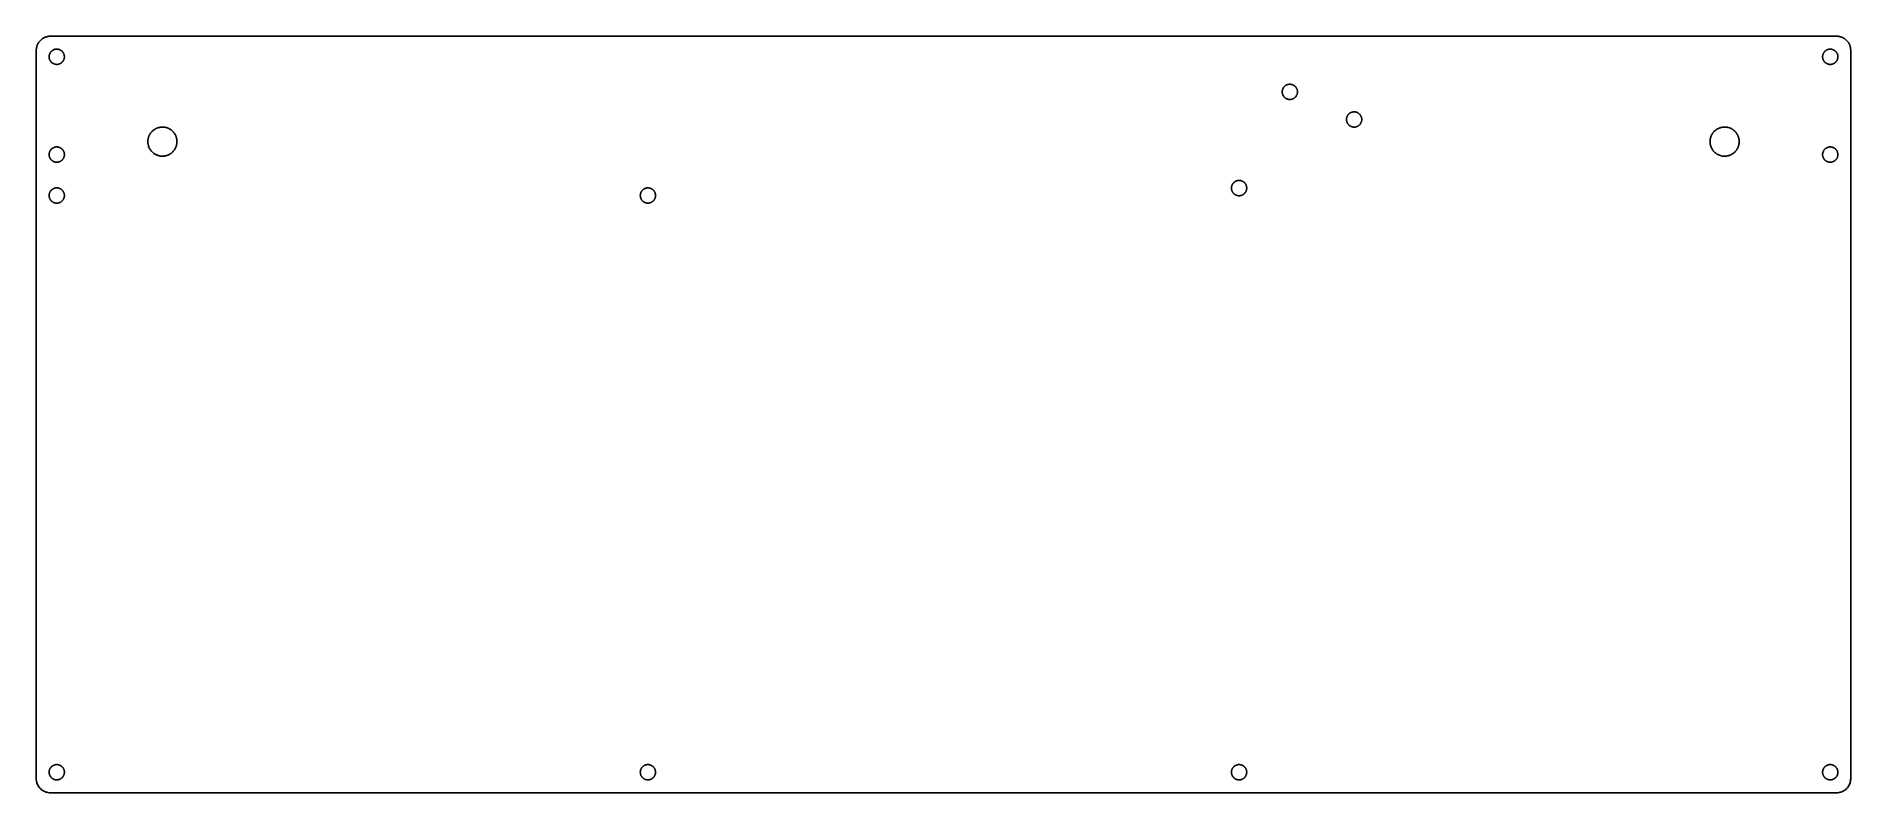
# Model space of a CAD drawing. Header units: millimetres. Extents: x -542 to -281, y -114 to -5.
import ezdxf

# ---------------------------------------------------------------- set-up
doc = ezdxf.new("R2010")
doc.units = ezdxf.units.MM
doc.layers.add('bottom_plate', color=18, linetype='Continuous', true_color=0x000000)

msp = doc.modelspace()

# ---------------------------------------------------------------- linework, layer by layer
at = {"layer": 'bottom_plate'}
for p, q in [((-541.57, -5.22, 0.2), (-541.62, -5.26, 0.2)), ((-541.51, -5.18, 0.2), (-541.57, -5.22, 0.2)), ((-541.45, -5.15, 0.2), (-541.51, -5.18, 0.2)), ((-541.4, -5.11, 0.2), (-541.45, -5.15, 0.2)), ((-541.34, -5.08, 0.2), (-541.4, -5.11, 0.2)), ((-541.27, -5.05, 0.2), (-541.34, -5.08, 0.2)), ((-541.21, -5.02, 0.2), (-541.27, -5.05, 0.2)), ((-541.15, -4.99, 0.2), (-541.21, -5.02, 0.2)), ((-541.09, -4.97, 0.2), (-541.15, -4.99, 0.2)), ((-541.02, -4.95, 0.2), (-541.09, -4.97, 0.2)), ((-540.96, -4.93, 0.2), (-541.02, -4.95, 0.2)), ((-540.89, -4.91, 0.2), (-540.96, -4.93, 0.2)), ((-540.82, -4.9, 0.2), (-540.89, -4.91, 0.2)), ((-540.76, -4.88, 0.2), (-540.82, -4.9, 0.2)), ((-540.69, -4.87, 0.2), (-540.76, -4.88, 0.2)), ((-540.62, -4.86, 0.2), (-540.69, -4.87, 0.2)), ((-540.55, -4.86, 0.2), (-540.62, -4.86, 0.2)), ((-540.48, -4.86, 0.2), (-540.55, -4.86, 0.2)), ((-540.42, -4.85, 0.2), (-540.48, -4.86, 0.2)), ((-282.86, -4.85, 0.2), (-540.42, -4.85, 0.2)), ((-282.8, -4.86, 0.2), (-282.86, -4.85, 0.2)), ((-282.73, -4.86, 0.2), (-282.8, -4.86, 0.2)), ((-282.66, -4.86, 0.2), (-282.73, -4.86, 0.2)), ((-282.59, -4.87, 0.2), (-282.66, -4.86, 0.2)), ((-282.52, -4.88, 0.2), (-282.59, -4.87, 0.2)), ((-282.46, -4.9, 0.2), (-282.52, -4.88, 0.2)), ((-282.39, -4.91, 0.2), (-282.46, -4.9, 0.2)), ((-282.32, -4.93, 0.2), (-282.39, -4.91, 0.2)), ((-282.26, -4.95, 0.2), (-282.32, -4.93, 0.2)), ((-282.19, -4.97, 0.2), (-282.26, -4.95, 0.2)), ((-282.13, -4.99, 0.2), (-282.19, -4.97, 0.2)), ((-282.07, -5.02, 0.2), (-282.13, -4.99, 0.2)), ((-282, -5.05, 0.2), (-282.07, -5.02, 0.2)), ((-281.94, -5.08, 0.2), (-282, -5.05, 0.2)), ((-281.88, -5.11, 0.2), (-281.94, -5.08, 0.2)), ((-281.82, -5.15, 0.2), (-281.88, -5.11, 0.2)), ((-281.77, -5.18, 0.2), (-281.82, -5.15, 0.2)), ((-281.71, -5.22, 0.2), (-281.77, -5.18, 0.2)), ((-281.66, -5.26, 0.2), (-281.71, -5.22, 0.2)), ((-542.41, -6.79, 0.2), (-542.42, -6.85, 0.2)), ((-542.42, -6.85, 0.2), (-542.42, -111.88, 0.2)), ((-542.4, -6.65, 0.2), (-542.41, -6.72, 0.2)), ((-542.41, -6.72, 0.2), (-542.41, -6.79, 0.2)), ((-542.39, -6.51, 0.2), (-542.4, -6.58, 0.2)), ((-542.4, -6.58, 0.2), (-542.4, -6.65, 0.2)), ((-542.37, -6.45, 0.2), (-542.39, -6.51, 0.2)), ((-542.36, -6.38, 0.2), (-542.37, -6.45, 0.2)), ((-542.34, -6.31, 0.2), (-542.36, -6.38, 0.2)), ((-542.32, -6.25, 0.2), (-542.34, -6.31, 0.2)), ((-542.3, -6.18, 0.2), (-542.32, -6.25, 0.2)), ((-542.28, -6.12, 0.2), (-542.3, -6.18, 0.2)), ((-542.25, -6.06, 0.2), (-542.28, -6.12, 0.2)), ((-542.22, -6, 0.2), (-542.25, -6.06, 0.2)), ((-542.19, -5.93, 0.2), (-542.22, -6, 0.2)), ((-542.16, -5.87, 0.2), (-542.19, -5.93, 0.2)), ((-542.12, -5.81, 0.2), (-542.16, -5.87, 0.2)), ((-542.09, -5.76, 0.2), (-542.12, -5.81, 0.2)), ((-542.05, -5.7, 0.2), (-542.09, -5.76, 0.2)), ((-542.01, -5.65, 0.2), (-542.05, -5.7, 0.2)), ((-541.97, -5.59, 0.2), (-542.01, -5.65, 0.2)), ((-541.92, -5.54, 0.2), (-541.97, -5.59, 0.2)), ((-541.88, -5.49, 0.2), (-541.92, -5.54, 0.2)), ((-541.83, -5.44, 0.2), (-541.88, -5.49, 0.2)), ((-541.78, -5.39, 0.2), (-541.83, -5.44, 0.2)), ((-541.73, -5.35, 0.2), (-541.78, -5.39, 0.2)), ((-541.68, -5.3, 0.2), (-541.73, -5.35, 0.2)), ((-541.62, -5.26, 0.2), (-541.68, -5.3, 0.2)), ((-540.56, -7.75, 0.2), (-540.57, -7.79, 0.2)), ((-540.57, -7.79, 0.2), (-540.57, -7.82, 0.2)), ((-540.57, -7.82, 0.2), (-540.56, -7.86, 0.2)), ((-540.55, -7.63, 0.2), (-540.56, -7.67, 0.2)), ((-540.56, -7.67, 0.2), (-540.56, -7.71, 0.2)), ((-540.56, -7.71, 0.2), (-540.56, -7.75, 0.2)), ((-540.54, -7.56, 0.2), (-540.55, -7.6, 0.2)), ((-540.55, -7.6, 0.2), (-540.55, -7.63, 0.2)), ((-540.53, -7.52, 0.2), (-540.54, -7.56, 0.2)), ((-540.52, -7.48, 0.2), (-540.53, -7.52, 0.2)), ((-540.51, -7.45, 0.2), (-540.52, -7.48, 0.2)), ((-540.49, -7.41, 0.2), (-540.51, -7.45, 0.2)), ((-540.48, -7.38, 0.2), (-540.49, -7.41, 0.2)), ((-540.46, -7.34, 0.2), (-540.48, -7.38, 0.2)), ((-540.45, -7.31, 0.2), (-540.46, -7.34, 0.2)), ((-540.43, -7.27, 0.2), (-540.45, -7.31, 0.2)), ((-540.41, -7.24, 0.2), (-540.43, -7.27, 0.2)), ((-540.39, -7.21, 0.2), (-540.41, -7.24, 0.2)), ((-540.37, -7.18, 0.2), (-540.39, -7.21, 0.2)), ((-540.35, -7.15, 0.2), (-540.37, -7.18, 0.2)), ((-540.32, -7.12, 0.2), (-540.35, -7.15, 0.2)), ((-540.3, -7.09, 0.2), (-540.32, -7.12, 0.2)), ((-540.27, -7.06, 0.2), (-540.3, -7.09, 0.2)), ((-540.25, -7.03, 0.2), (-540.27, -7.06, 0.2)), ((-540.22, -7, 0.2), (-540.25, -7.03, 0.2)), ((-540.19, -6.98, 0.2), (-540.22, -7, 0.2)), ((-540.16, -6.95, 0.2), (-540.19, -6.98, 0.2)), ((-540.13, -6.93, 0.2), (-540.16, -6.95, 0.2)), ((-540.1, -6.91, 0.2), (-540.13, -6.93, 0.2)), ((-540.07, -6.89, 0.2), (-540.1, -6.91, 0.2)), ((-540.04, -6.87, 0.2), (-540.07, -6.89, 0.2)), ((-540, -6.85, 0.2), (-540.04, -6.87, 0.2)), ((-539.97, -6.83, 0.2), (-540, -6.85, 0.2)), ((-539.94, -6.81, 0.2), (-539.97, -6.83, 0.2)), ((-539.9, -6.8, 0.2), (-539.94, -6.81, 0.2)), ((-539.87, -6.78, 0.2), (-539.9, -6.8, 0.2)), ((-539.83, -6.77, 0.2), (-539.87, -6.78, 0.2)), ((-539.79, -6.76, 0.2), (-539.83, -6.77, 0.2)), ((-539.76, -6.74, 0.2), (-539.79, -6.76, 0.2)), ((-539.72, -6.73, 0.2), (-539.76, -6.74, 0.2)), ((-539.68, -6.73, 0.2), (-539.72, -6.73, 0.2)), ((-539.65, -6.72, 0.2), (-539.68, -6.73, 0.2)), ((-539.61, -6.71, 0.2), (-539.65, -6.72, 0.2)), ((-539.57, -6.71, 0.2), (-539.61, -6.71, 0.2)), ((-539.53, -6.71, 0.2), (-539.57, -6.71, 0.2)), ((-539.49, -6.71, 0.2), (-539.53, -6.71, 0.2)), ((-539.46, -6.7, 0.2), (-539.49, -6.71, 0.2)), ((-539.42, -6.71, 0.2), (-539.46, -6.7, 0.2)), ((-539.38, -6.71, 0.2), (-539.42, -6.71, 0.2)), ((-539.34, -6.71, 0.2), (-539.38, -6.71, 0.2)), ((-539.3, -6.72, 0.2), (-539.34, -6.71, 0.2)), ((-539.27, -6.72, 0.2), (-539.3, -6.72, 0.2)), ((-539.23, -6.73, 0.2), (-539.27, -6.72, 0.2)), ((-539.19, -6.74, 0.2), (-539.23, -6.73, 0.2)), ((-539.15, -6.75, 0.2), (-539.19, -6.74, 0.2)), ((-539.12, -6.76, 0.2), (-539.15, -6.75, 0.2)), ((-539.08, -6.77, 0.2), (-539.12, -6.76, 0.2)), ((-539.05, -6.79, 0.2), (-539.08, -6.77, 0.2)), ((-539.01, -6.8, 0.2), (-539.05, -6.79, 0.2)), ((-538.98, -6.82, 0.2), (-539.01, -6.8, 0.2)), ((-538.94, -6.84, 0.2), (-538.98, -6.82, 0.2)), ((-538.91, -6.86, 0.2), (-538.94, -6.84, 0.2)), ((-538.88, -6.88, 0.2), (-538.91, -6.86, 0.2)), ((-538.85, -6.9, 0.2), (-538.88, -6.88, 0.2)), ((-538.81, -6.92, 0.2), (-538.85, -6.9, 0.2)), ((-538.78, -6.94, 0.2), (-538.81, -6.92, 0.2)), ((-538.75, -6.97, 0.2), (-538.78, -6.94, 0.2)), ((-538.73, -6.99, 0.2), (-538.75, -6.97, 0.2)), ((-538.7, -7.02, 0.2), (-538.73, -6.99, 0.2)), ((-538.67, -7.04, 0.2), (-538.7, -7.02, 0.2)), ((-538.65, -7.07, 0.2), (-538.67, -7.04, 0.2)), ((-538.62, -7.1, 0.2), (-538.65, -7.07, 0.2)), ((-538.6, -7.13, 0.2), (-538.62, -7.1, 0.2)), ((-538.57, -7.16, 0.2), (-538.6, -7.13, 0.2)), ((-538.55, -7.19, 0.2), (-538.57, -7.16, 0.2)), ((-538.53, -7.22, 0.2), (-538.55, -7.19, 0.2)), ((-538.51, -7.26, 0.2), (-538.53, -7.22, 0.2)), ((-538.49, -7.29, 0.2), (-538.51, -7.26, 0.2)), ((-538.48, -7.33, 0.2), (-538.49, -7.29, 0.2)), ((-538.46, -7.36, 0.2), (-538.48, -7.33, 0.2)), ((-538.44, -7.39, 0.2), (-538.46, -7.36, 0.2)), ((-538.43, -7.43, 0.2), (-538.44, -7.39, 0.2)), ((-538.42, -7.47, 0.2), (-538.43, -7.43, 0.2)), ((-538.41, -7.5, 0.2), (-538.42, -7.47, 0.2)), ((-538.4, -7.54, 0.2), (-538.41, -7.5, 0.2)), ((-538.39, -7.58, 0.2), (-538.4, -7.54, 0.2)), ((-538.38, -7.61, 0.2), (-538.39, -7.58, 0.2)), ((-538.38, -7.65, 0.2), (-538.38, -7.61, 0.2)), ((-538.37, -7.69, 0.2), (-538.38, -7.65, 0.2)), ((-538.37, -7.73, 0.2), (-538.37, -7.69, 0.2)), ((-538.37, -7.77, 0.2), (-538.37, -7.73, 0.2)), ((-538.37, -7.8, 0.2), (-538.37, -7.77, 0.2)), ((-538.37, -7.84, 0.2), (-538.37, -7.8, 0.2)), ((-538.37, -7.88, 0.2), (-538.37, -7.84, 0.2)), ((-284.9, -7.63, 0.2), (-284.91, -7.67, 0.2)), ((-284.91, -7.67, 0.2), (-284.91, -7.71, 0.2)), ((-284.91, -7.71, 0.2), (-284.91, -7.75, 0.2)), ((-284.91, -7.75, 0.2), (-284.91, -7.79, 0.2)), ((-284.91, -7.79, 0.2), (-284.91, -7.82, 0.2)), ((-284.91, -7.82, 0.2), (-284.91, -7.86, 0.2)), ((-284.89, -7.6, 0.2), (-284.9, -7.63, 0.2)), ((-284.88, -7.52, 0.2), (-284.89, -7.56, 0.2)), ((-284.89, -7.56, 0.2), (-284.89, -7.6, 0.2)), ((-284.87, -7.48, 0.2), (-284.88, -7.52, 0.2)), ((-284.85, -7.45, 0.2), (-284.87, -7.48, 0.2)), ((-284.84, -7.41, 0.2), (-284.85, -7.45, 0.2)), ((-284.83, -7.38, 0.2), (-284.84, -7.41, 0.2)), ((-284.81, -7.34, 0.2), (-284.83, -7.38, 0.2)), ((-284.79, -7.31, 0.2), (-284.81, -7.34, 0.2)), ((-284.78, -7.27, 0.2), (-284.79, -7.31, 0.2)), ((-284.76, -7.24, 0.2), (-284.78, -7.27, 0.2)), ((-284.74, -7.21, 0.2), (-284.76, -7.24, 0.2)), ((-284.72, -7.18, 0.2), (-284.74, -7.21, 0.2)), ((-284.69, -7.15, 0.2), (-284.72, -7.18, 0.2)), ((-284.67, -7.12, 0.2), (-284.69, -7.15, 0.2)), ((-284.65, -7.09, 0.2), (-284.67, -7.12, 0.2)), ((-284.62, -7.06, 0.2), (-284.65, -7.09, 0.2)), ((-284.59, -7.03, 0.2), (-284.62, -7.06, 0.2)), ((-284.57, -7, 0.2), (-284.59, -7.03, 0.2)), ((-284.54, -6.98, 0.2), (-284.57, -7, 0.2)), ((-284.51, -6.95, 0.2), (-284.54, -6.98, 0.2)), ((-284.48, -6.93, 0.2), (-284.51, -6.95, 0.2)), ((-284.45, -6.91, 0.2), (-284.48, -6.93, 0.2)), ((-284.42, -6.89, 0.2), (-284.45, -6.91, 0.2)), ((-284.39, -6.87, 0.2), (-284.42, -6.89, 0.2)), ((-284.35, -6.85, 0.2), (-284.39, -6.87, 0.2)), ((-284.32, -6.83, 0.2), (-284.35, -6.85, 0.2)), ((-284.28, -6.81, 0.2), (-284.32, -6.83, 0.2)), ((-284.25, -6.8, 0.2), (-284.28, -6.81, 0.2)), ((-284.21, -6.78, 0.2), (-284.25, -6.8, 0.2)), ((-284.18, -6.77, 0.2), (-284.21, -6.78, 0.2)), ((-284.14, -6.76, 0.2), (-284.18, -6.77, 0.2)), ((-284.11, -6.74, 0.2), (-284.14, -6.76, 0.2)), ((-284.07, -6.73, 0.2), (-284.11, -6.74, 0.2)), ((-284.03, -6.73, 0.2), (-284.07, -6.73, 0.2)), ((-283.99, -6.72, 0.2), (-284.03, -6.73, 0.2)), ((-283.96, -6.71, 0.2), (-283.99, -6.72, 0.2)), ((-283.92, -6.71, 0.2), (-283.96, -6.71, 0.2)), ((-283.88, -6.71, 0.2), (-283.92, -6.71, 0.2)), ((-283.84, -6.71, 0.2), (-283.88, -6.71, 0.2)), ((-283.8, -6.7, 0.2), (-283.84, -6.71, 0.2)), ((-283.77, -6.71, 0.2), (-283.8, -6.7, 0.2)), ((-283.73, -6.71, 0.2), (-283.77, -6.71, 0.2)), ((-283.69, -6.71, 0.2), (-283.73, -6.71, 0.2)), ((-283.65, -6.72, 0.2), (-283.69, -6.71, 0.2)), ((-283.61, -6.72, 0.2), (-283.65, -6.72, 0.2)), ((-283.58, -6.73, 0.2), (-283.61, -6.72, 0.2)), ((-283.54, -6.74, 0.2), (-283.58, -6.73, 0.2)), ((-283.5, -6.75, 0.2), (-283.54, -6.74, 0.2)), ((-283.47, -6.76, 0.2), (-283.5, -6.75, 0.2)), ((-283.43, -6.77, 0.2), (-283.47, -6.76, 0.2)), ((-283.39, -6.79, 0.2), (-283.43, -6.77, 0.2)), ((-283.36, -6.8, 0.2), (-283.39, -6.79, 0.2)), ((-283.33, -6.82, 0.2), (-283.36, -6.8, 0.2)), ((-283.29, -6.84, 0.2), (-283.33, -6.82, 0.2)), ((-283.26, -6.86, 0.2), (-283.29, -6.84, 0.2)), ((-283.23, -6.88, 0.2), (-283.26, -6.86, 0.2)), ((-283.19, -6.9, 0.2), (-283.23, -6.88, 0.2)), ((-283.16, -6.92, 0.2), (-283.19, -6.9, 0.2)), ((-283.13, -6.94, 0.2), (-283.16, -6.92, 0.2)), ((-283.1, -6.97, 0.2), (-283.13, -6.94, 0.2)), ((-283.07, -6.99, 0.2), (-283.1, -6.97, 0.2)), ((-283.05, -7.02, 0.2), (-283.07, -6.99, 0.2)), ((-283.02, -7.04, 0.2), (-283.05, -7.02, 0.2)), ((-282.99, -7.07, 0.2), (-283.02, -7.04, 0.2)), ((-282.97, -7.1, 0.2), (-282.99, -7.07, 0.2)), ((-282.94, -7.13, 0.2), (-282.97, -7.1, 0.2)), ((-282.92, -7.16, 0.2), (-282.94, -7.13, 0.2)), ((-282.9, -7.19, 0.2), (-282.92, -7.16, 0.2)), ((-282.88, -7.22, 0.2), (-282.9, -7.19, 0.2)), ((-282.86, -7.26, 0.2), (-282.88, -7.22, 0.2)), ((-282.84, -7.29, 0.2), (-282.86, -7.26, 0.2)), ((-282.82, -7.33, 0.2), (-282.84, -7.29, 0.2)), ((-282.81, -7.36, 0.2), (-282.82, -7.33, 0.2)), ((-282.79, -7.39, 0.2), (-282.81, -7.36, 0.2)), ((-282.78, -7.43, 0.2), (-282.79, -7.39, 0.2)), ((-282.77, -7.47, 0.2), (-282.78, -7.43, 0.2)), ((-282.76, -7.5, 0.2), (-282.77, -7.47, 0.2)), ((-282.75, -7.54, 0.2), (-282.76, -7.5, 0.2)), ((-282.74, -7.58, 0.2), (-282.75, -7.54, 0.2)), ((-282.73, -7.61, 0.2), (-282.74, -7.58, 0.2)), ((-282.72, -7.65, 0.2), (-282.73, -7.61, 0.2)), ((-282.72, -7.69, 0.2), (-282.72, -7.65, 0.2)), ((-282.72, -7.73, 0.2), (-282.72, -7.69, 0.2)), ((-282.71, -7.77, 0.2), (-282.72, -7.73, 0.2)), ((-282.72, -7.88, 0.2), (-282.71, -7.84, 0.2)), ((-282.71, -7.8, 0.2), (-282.71, -7.77, 0.2)), ((-282.71, -7.84, 0.2), (-282.71, -7.8, 0.2)), ((-281.6, -5.3, 0.2), (-281.66, -5.26, 0.2)), ((-281.55, -5.35, 0.2), (-281.6, -5.3, 0.2)), ((-281.5, -5.39, 0.2), (-281.55, -5.35, 0.2)), ((-281.45, -5.44, 0.2), (-281.5, -5.39, 0.2)), ((-281.4, -5.49, 0.2), (-281.45, -5.44, 0.2)), ((-281.36, -5.54, 0.2), (-281.4, -5.49, 0.2)), ((-281.31, -5.59, 0.2), (-281.36, -5.54, 0.2)), ((-281.27, -5.65, 0.2), (-281.31, -5.59, 0.2)), ((-281.23, -5.7, 0.2), (-281.27, -5.65, 0.2)), ((-281.19, -5.76, 0.2), (-281.23, -5.7, 0.2)), ((-281.15, -5.81, 0.2), (-281.19, -5.76, 0.2)), ((-281.12, -5.87, 0.2), (-281.15, -5.81, 0.2)), ((-281.09, -5.93, 0.2), (-281.12, -5.87, 0.2)), ((-281.06, -6, 0.2), (-281.09, -5.93, 0.2)), ((-281.03, -6.06, 0.2), (-281.06, -6, 0.2)), ((-281, -6.12, 0.2), (-281.03, -6.06, 0.2)), ((-280.98, -6.18, 0.2), (-281, -6.12, 0.2)), ((-280.96, -6.25, 0.2), (-280.98, -6.18, 0.2)), ((-280.94, -6.31, 0.2), (-280.96, -6.25, 0.2)), ((-280.92, -6.38, 0.2), (-280.94, -6.31, 0.2)), ((-280.91, -6.45, 0.2), (-280.92, -6.38, 0.2)), ((-280.89, -6.51, 0.2), (-280.91, -6.45, 0.2)), ((-280.88, -6.58, 0.2), (-280.89, -6.51, 0.2)), ((-280.87, -6.65, 0.2), (-280.88, -6.58, 0.2)), ((-280.87, -6.72, 0.2), (-280.87, -6.65, 0.2)), ((-280.86, -6.79, 0.2), (-280.87, -6.72, 0.2)), ((-280.86, -6.85, 0.2), (-280.86, -6.79, 0.2)), ((-280.86, -111.88, 0.2), (-280.86, -6.85, 0.2)), ((-540.56, -7.86, 0.2), (-540.56, -7.9, 0.2)), ((-540.56, -7.9, 0.2), (-540.56, -7.94, 0.2)), ((-540.56, -7.94, 0.2), (-540.55, -7.98, 0.2)), ((-540.55, -7.98, 0.2), (-540.55, -8.01, 0.2)), ((-540.55, -8.01, 0.2), (-540.54, -8.05, 0.2)), ((-540.54, -8.05, 0.2), (-540.53, -8.09, 0.2)), ((-540.53, -8.09, 0.2), (-540.52, -8.12, 0.2)), ((-540.52, -8.12, 0.2), (-540.51, -8.16, 0.2)), ((-540.51, -8.16, 0.2), (-540.49, -8.2, 0.2)), ((-540.49, -8.2, 0.2), (-540.48, -8.23, 0.2)), ((-540.48, -8.23, 0.2), (-540.46, -8.27, 0.2)), ((-540.46, -8.27, 0.2), (-540.45, -8.3, 0.2)), ((-540.45, -8.3, 0.2), (-540.43, -8.34, 0.2)), ((-540.43, -8.34, 0.2), (-540.41, -8.37, 0.2)), ((-540.41, -8.37, 0.2), (-540.39, -8.4, 0.2)), ((-540.39, -8.4, 0.2), (-540.37, -8.43, 0.2)), ((-540.37, -8.43, 0.2), (-540.35, -8.46, 0.2)), ((-540.35, -8.46, 0.2), (-540.32, -8.49, 0.2)), ((-540.32, -8.49, 0.2), (-540.3, -8.52, 0.2)), ((-540.3, -8.52, 0.2), (-540.27, -8.55, 0.2)), ((-540.27, -8.55, 0.2), (-540.25, -8.58, 0.2)), ((-540.25, -8.58, 0.2), (-540.22, -8.61, 0.2)), ((-540.22, -8.61, 0.2), (-540.19, -8.63, 0.2)), ((-540.19, -8.63, 0.2), (-540.16, -8.66, 0.2)), ((-540.16, -8.66, 0.2), (-540.13, -8.68, 0.2)), ((-540.13, -8.68, 0.2), (-540.1, -8.7, 0.2)), ((-540.1, -8.7, 0.2), (-540.07, -8.72, 0.2)), ((-540.07, -8.72, 0.2), (-540.04, -8.74, 0.2)), ((-540.04, -8.74, 0.2), (-540, -8.76, 0.2)), ((-540, -8.76, 0.2), (-539.97, -8.78, 0.2)), ((-539.97, -8.78, 0.2), (-539.94, -8.8, 0.2)), ((-539.94, -8.8, 0.2), (-539.9, -8.81, 0.2)), ((-539.9, -8.81, 0.2), (-539.87, -8.83, 0.2)), ((-539.87, -8.83, 0.2), (-539.83, -8.84, 0.2)), ((-539.83, -8.84, 0.2), (-539.79, -8.85, 0.2)), ((-539.79, -8.85, 0.2), (-539.76, -8.87, 0.2)), ((-539.76, -8.87, 0.2), (-539.72, -8.87, 0.2)), ((-539.72, -8.87, 0.2), (-539.68, -8.88, 0.2)), ((-539.68, -8.88, 0.2), (-539.65, -8.89, 0.2)), ((-539.65, -8.89, 0.2), (-539.61, -8.9, 0.2)), ((-539.61, -8.9, 0.2), (-539.57, -8.9, 0.2)), ((-539.57, -8.9, 0.2), (-539.53, -8.9, 0.2)), ((-539.53, -8.9, 0.2), (-539.49, -8.9, 0.2)), ((-539.49, -8.9, 0.2), (-539.46, -8.9, 0.2)), ((-539.46, -8.9, 0.2), (-539.42, -8.9, 0.2)), ((-539.42, -8.9, 0.2), (-539.38, -8.9, 0.2)), ((-539.38, -8.9, 0.2), (-539.34, -8.9, 0.2)), ((-539.34, -8.9, 0.2), (-539.3, -8.89, 0.2)), ((-539.3, -8.89, 0.2), (-539.27, -8.89, 0.2)), ((-539.27, -8.89, 0.2), (-539.23, -8.88, 0.2)), ((-539.23, -8.88, 0.2), (-539.19, -8.87, 0.2)), ((-539.19, -8.87, 0.2), (-539.15, -8.86, 0.2)), ((-539.15, -8.86, 0.2), (-539.12, -8.85, 0.2)), ((-539.12, -8.85, 0.2), (-539.08, -8.84, 0.2)), ((-539.08, -8.84, 0.2), (-539.05, -8.82, 0.2)), ((-539.05, -8.82, 0.2), (-539.01, -8.81, 0.2)), ((-539.01, -8.81, 0.2), (-538.98, -8.79, 0.2)), ((-538.98, -8.79, 0.2), (-538.94, -8.77, 0.2)), ((-538.94, -8.77, 0.2), (-538.91, -8.75, 0.2)), ((-538.91, -8.75, 0.2), (-538.88, -8.73, 0.2)), ((-538.88, -8.73, 0.2), (-538.85, -8.71, 0.2)), ((-538.85, -8.71, 0.2), (-538.81, -8.69, 0.2)), ((-538.81, -8.69, 0.2), (-538.78, -8.67, 0.2)), ((-538.78, -8.67, 0.2), (-538.75, -8.64, 0.2)), ((-538.75, -8.64, 0.2), (-538.73, -8.62, 0.2)), ((-538.73, -8.62, 0.2), (-538.7, -8.59, 0.2)), ((-538.7, -8.59, 0.2), (-538.67, -8.57, 0.2)), ((-538.67, -8.57, 0.2), (-538.65, -8.54, 0.2)), ((-538.65, -8.54, 0.2), (-538.62, -8.51, 0.2)), ((-538.62, -8.51, 0.2), (-538.6, -8.48, 0.2)), ((-538.6, -8.48, 0.2), (-538.57, -8.45, 0.2)), ((-538.57, -8.45, 0.2), (-538.55, -8.42, 0.2)), ((-538.55, -8.42, 0.2), (-538.53, -8.38, 0.2)), ((-538.53, -8.38, 0.2), (-538.51, -8.35, 0.2)), ((-538.51, -8.35, 0.2), (-538.49, -8.32, 0.2)), ((-538.49, -8.32, 0.2), (-538.48, -8.28, 0.2)), ((-538.48, -8.28, 0.2), (-538.46, -8.25, 0.2)), ((-538.46, -8.25, 0.2), (-538.44, -8.21, 0.2)), ((-538.44, -8.21, 0.2), (-538.43, -8.18, 0.2)), ((-538.43, -8.18, 0.2), (-538.42, -8.14, 0.2)), ((-538.42, -8.14, 0.2), (-538.41, -8.11, 0.2)), ((-538.41, -8.11, 0.2), (-538.4, -8.07, 0.2)), ((-538.4, -8.07, 0.2), (-538.39, -8.03, 0.2)), ((-538.39, -8.03, 0.2), (-538.38, -7.99, 0.2)), ((-538.38, -7.96, 0.2), (-538.37, -7.92, 0.2)), ((-538.38, -7.99, 0.2), (-538.38, -7.96, 0.2)), ((-538.37, -7.92, 0.2), (-538.37, -7.88, 0.2)), ((-284.91, -7.86, 0.2), (-284.91, -7.9, 0.2)), ((-284.91, -7.9, 0.2), (-284.91, -7.94, 0.2)), ((-284.91, -7.94, 0.2), (-284.9, -7.98, 0.2)), ((-284.9, -7.98, 0.2), (-284.89, -8.01, 0.2)), ((-284.89, -8.01, 0.2), (-284.89, -8.05, 0.2)), ((-284.89, -8.05, 0.2), (-284.88, -8.09, 0.2)), ((-284.88, -8.09, 0.2), (-284.87, -8.12, 0.2)), ((-284.87, -8.12, 0.2), (-284.85, -8.16, 0.2)), ((-284.85, -8.16, 0.2), (-284.84, -8.2, 0.2)), ((-284.84, -8.2, 0.2), (-284.83, -8.23, 0.2)), ((-284.83, -8.23, 0.2), (-284.81, -8.27, 0.2)), ((-284.81, -8.27, 0.2), (-284.79, -8.3, 0.2)), ((-284.79, -8.3, 0.2), (-284.78, -8.34, 0.2)), ((-284.78, -8.34, 0.2), (-284.76, -8.37, 0.2)), ((-284.76, -8.37, 0.2), (-284.74, -8.4, 0.2)), ((-284.74, -8.4, 0.2), (-284.72, -8.43, 0.2)), ((-284.72, -8.43, 0.2), (-284.69, -8.46, 0.2)), ((-284.69, -8.46, 0.2), (-284.67, -8.49, 0.2)), ((-284.67, -8.49, 0.2), (-284.65, -8.52, 0.2)), ((-284.65, -8.52, 0.2), (-284.62, -8.55, 0.2)), ((-284.62, -8.55, 0.2), (-284.59, -8.58, 0.2)), ((-284.59, -8.58, 0.2), (-284.57, -8.61, 0.2)), ((-284.57, -8.61, 0.2), (-284.54, -8.63, 0.2)), ((-284.54, -8.63, 0.2), (-284.51, -8.66, 0.2)), ((-284.51, -8.66, 0.2), (-284.48, -8.68, 0.2)), ((-284.48, -8.68, 0.2), (-284.45, -8.7, 0.2)), ((-284.45, -8.7, 0.2), (-284.42, -8.72, 0.2)), ((-284.42, -8.72, 0.2), (-284.39, -8.74, 0.2)), ((-284.39, -8.74, 0.2), (-284.35, -8.76, 0.2)), ((-284.35, -8.76, 0.2), (-284.32, -8.78, 0.2)), ((-284.32, -8.78, 0.2), (-284.28, -8.8, 0.2)), ((-284.28, -8.8, 0.2), (-284.25, -8.81, 0.2)), ((-284.25, -8.81, 0.2), (-284.21, -8.83, 0.2)), ((-284.21, -8.83, 0.2), (-284.18, -8.84, 0.2)), ((-284.18, -8.84, 0.2), (-284.14, -8.85, 0.2)), ((-284.14, -8.85, 0.2), (-284.11, -8.87, 0.2)), ((-284.11, -8.87, 0.2), (-284.07, -8.87, 0.2)), ((-284.07, -8.87, 0.2), (-284.03, -8.88, 0.2)), ((-284.03, -8.88, 0.2), (-283.99, -8.89, 0.2)), ((-283.99, -8.89, 0.2), (-283.96, -8.9, 0.2)), ((-283.96, -8.9, 0.2), (-283.92, -8.9, 0.2)), ((-283.92, -8.9, 0.2), (-283.88, -8.9, 0.2)), ((-283.88, -8.9, 0.2), (-283.84, -8.9, 0.2)), ((-283.84, -8.9, 0.2), (-283.8, -8.9, 0.2)), ((-283.8, -8.9, 0.2), (-283.77, -8.9, 0.2)), ((-283.77, -8.9, 0.2), (-283.73, -8.9, 0.2)), ((-283.73, -8.9, 0.2), (-283.69, -8.9, 0.2)), ((-283.69, -8.9, 0.2), (-283.65, -8.89, 0.2)), ((-283.65, -8.89, 0.2), (-283.61, -8.89, 0.2)), ((-283.61, -8.89, 0.2), (-283.58, -8.88, 0.2)), ((-283.58, -8.88, 0.2), (-283.54, -8.87, 0.2)), ((-283.54, -8.87, 0.2), (-283.5, -8.86, 0.2)), ((-283.5, -8.86, 0.2), (-283.47, -8.85, 0.2)), ((-283.47, -8.85, 0.2), (-283.43, -8.84, 0.2)), ((-283.43, -8.84, 0.2), (-283.39, -8.82, 0.2)), ((-283.39, -8.82, 0.2), (-283.36, -8.81, 0.2)), ((-283.36, -8.81, 0.2), (-283.33, -8.79, 0.2)), ((-283.33, -8.79, 0.2), (-283.29, -8.77, 0.2)), ((-283.29, -8.77, 0.2), (-283.26, -8.75, 0.2)), ((-283.26, -8.75, 0.2), (-283.23, -8.73, 0.2)), ((-283.23, -8.73, 0.2), (-283.19, -8.71, 0.2)), ((-283.19, -8.71, 0.2), (-283.16, -8.69, 0.2)), ((-283.16, -8.69, 0.2), (-283.13, -8.67, 0.2)), ((-283.13, -8.67, 0.2), (-283.1, -8.64, 0.2)), ((-283.1, -8.64, 0.2), (-283.07, -8.62, 0.2)), ((-283.07, -8.62, 0.2), (-283.05, -8.59, 0.2)), ((-283.05, -8.59, 0.2), (-283.02, -8.57, 0.2)), ((-283.02, -8.57, 0.2), (-282.99, -8.54, 0.2)), ((-282.99, -8.54, 0.2), (-282.97, -8.51, 0.2)), ((-282.97, -8.51, 0.2), (-282.94, -8.48, 0.2)), ((-282.94, -8.48, 0.2), (-282.92, -8.45, 0.2)), ((-282.92, -8.45, 0.2), (-282.9, -8.42, 0.2)), ((-282.9, -8.42, 0.2), (-282.88, -8.38, 0.2)), ((-282.88, -8.38, 0.2), (-282.86, -8.35, 0.2)), ((-282.86, -8.35, 0.2), (-282.84, -8.32, 0.2)), ((-282.84, -8.32, 0.2), (-282.82, -8.28, 0.2)), ((-282.82, -8.28, 0.2), (-282.81, -8.25, 0.2)), ((-282.81, -8.25, 0.2), (-282.79, -8.21, 0.2)), ((-282.79, -8.21, 0.2), (-282.78, -8.18, 0.2)), ((-282.78, -8.18, 0.2), (-282.77, -8.14, 0.2)), ((-282.77, -8.14, 0.2), (-282.76, -8.11, 0.2)), ((-282.76, -8.11, 0.2), (-282.75, -8.07, 0.2)), ((-282.75, -8.07, 0.2), (-282.74, -8.03, 0.2)), ((-282.74, -8.03, 0.2), (-282.73, -7.99, 0.2)), ((-282.73, -7.99, 0.2), (-282.72, -7.96, 0.2)), ((-282.72, -7.92, 0.2), (-282.72, -7.88, 0.2)), ((-282.72, -7.96, 0.2), (-282.72, -7.92, 0.2)), ((-362.81, -12.77, 0.2), (-362.82, -12.81, 0.2)), ((-362.82, -12.81, 0.2), (-362.82, -12.84, 0.2)), ((-362.82, -12.84, 0.2), (-362.82, -12.88, 0.2)), ((-362.82, -12.88, 0.2), (-362.82, -12.92, 0.2)), ((-362.82, -12.92, 0.2), (-362.81, -12.96, 0.2)), ((-362.8, -12.69, 0.2), (-362.81, -12.73, 0.2)), ((-362.81, -12.73, 0.2), (-362.81, -12.77, 0.2)), ((-362.81, -12.96, 0.2), (-362.81, -13, 0.2)), ((-362.81, -13, 0.2), (-362.8, -13.03, 0.2)), ((-362.79, -12.62, 0.2), (-362.8, -12.65, 0.2)), ((-362.8, -12.65, 0.2), (-362.8, -12.69, 0.2)), ((-362.8, -13.03, 0.2), (-362.8, -13.07, 0.2)), ((-362.8, -13.07, 0.2), (-362.79, -13.11, 0.2)), ((-362.78, -12.58, 0.2), (-362.79, -12.62, 0.2)), ((-362.77, -12.54, 0.2), (-362.78, -12.58, 0.2)), ((-362.76, -12.51, 0.2), (-362.77, -12.54, 0.2)), ((-362.74, -12.47, 0.2), (-362.76, -12.51, 0.2)), ((-362.73, -12.44, 0.2), (-362.74, -12.47, 0.2)), ((-362.71, -12.4, 0.2), (-362.73, -12.44, 0.2)), ((-362.7, -12.37, 0.2), (-362.71, -12.4, 0.2)), ((-362.68, -12.33, 0.2), (-362.7, -12.37, 0.2)), ((-362.66, -12.3, 0.2), (-362.68, -12.33, 0.2)), ((-362.64, -12.27, 0.2), (-362.66, -12.3, 0.2)), ((-362.62, -12.24, 0.2), (-362.64, -12.27, 0.2)), ((-362.6, -12.2, 0.2), (-362.62, -12.24, 0.2)), ((-362.57, -12.17, 0.2), (-362.6, -12.2, 0.2)), ((-362.55, -12.15, 0.2), (-362.57, -12.17, 0.2)), ((-362.52, -12.12, 0.2), (-362.55, -12.15, 0.2)), ((-362.5, -12.09, 0.2), (-362.52, -12.12, 0.2)), ((-362.47, -12.06, 0.2), (-362.5, -12.09, 0.2)), ((-362.44, -12.04, 0.2), (-362.47, -12.06, 0.2)), ((-362.41, -12.01, 0.2), (-362.44, -12.04, 0.2)), ((-362.38, -11.99, 0.2), (-362.41, -12.01, 0.2)), ((-362.35, -11.97, 0.2), (-362.38, -11.99, 0.2)), ((-362.32, -11.94, 0.2), (-362.35, -11.97, 0.2)), ((-362.29, -11.92, 0.2), (-362.32, -11.94, 0.2)), ((-362.26, -11.9, 0.2), (-362.29, -11.92, 0.2)), ((-362.22, -11.89, 0.2), (-362.26, -11.9, 0.2)), ((-362.19, -11.87, 0.2), (-362.22, -11.89, 0.2)), ((-362.15, -11.85, 0.2), (-362.19, -11.87, 0.2)), ((-362.12, -11.84, 0.2), (-362.15, -11.85, 0.2)), ((-362.08, -11.83, 0.2), (-362.12, -11.84, 0.2)), ((-362.05, -11.81, 0.2), (-362.08, -11.83, 0.2)), ((-362.01, -11.8, 0.2), (-362.05, -11.81, 0.2)), ((-361.97, -11.79, 0.2), (-362.01, -11.8, 0.2)), ((-361.94, -11.79, 0.2), (-361.97, -11.79, 0.2)), ((-361.9, -11.78, 0.2), (-361.94, -11.79, 0.2)), ((-361.86, -11.77, 0.2), (-361.9, -11.78, 0.2)), ((-361.82, -11.77, 0.2), (-361.86, -11.77, 0.2)), ((-361.78, -11.77, 0.2), (-361.82, -11.77, 0.2)), ((-361.75, -11.76, 0.2), (-361.78, -11.77, 0.2)), ((-361.71, -11.76, 0.2), (-361.75, -11.76, 0.2)), ((-361.67, -11.76, 0.2), (-361.71, -11.76, 0.2)), ((-361.63, -11.77, 0.2), (-361.67, -11.76, 0.2)), ((-361.59, -11.77, 0.2), (-361.63, -11.77, 0.2)), ((-361.56, -11.78, 0.2), (-361.59, -11.77, 0.2)), ((-361.52, -11.78, 0.2), (-361.56, -11.78, 0.2)), ((-361.48, -11.79, 0.2), (-361.52, -11.78, 0.2)), ((-361.44, -11.8, 0.2), (-361.48, -11.79, 0.2)), ((-361.41, -11.81, 0.2), (-361.44, -11.8, 0.2)), ((-361.37, -11.82, 0.2), (-361.41, -11.81, 0.2)), ((-361.33, -11.83, 0.2), (-361.37, -11.82, 0.2)), ((-361.3, -11.85, 0.2), (-361.33, -11.83, 0.2)), ((-361.26, -11.86, 0.2), (-361.3, -11.85, 0.2)), ((-361.23, -11.88, 0.2), (-361.26, -11.86, 0.2)), ((-361.19, -11.9, 0.2), (-361.23, -11.88, 0.2)), ((-361.16, -11.91, 0.2), (-361.19, -11.9, 0.2)), ((-361.13, -11.93, 0.2), (-361.16, -11.91, 0.2)), ((-361.1, -11.95, 0.2), (-361.13, -11.93, 0.2)), ((-361.07, -11.98, 0.2), (-361.1, -11.95, 0.2)), ((-361.04, -12, 0.2), (-361.07, -11.98, 0.2)), ((-361.01, -12.02, 0.2), (-361.04, -12, 0.2)), ((-360.98, -12.05, 0.2), (-361.01, -12.02, 0.2)), ((-360.95, -12.08, 0.2), (-360.98, -12.05, 0.2)), ((-360.92, -12.1, 0.2), (-360.95, -12.08, 0.2)), ((-360.9, -12.13, 0.2), (-360.92, -12.1, 0.2)), ((-360.87, -12.16, 0.2), (-360.9, -12.13, 0.2)), ((-360.85, -12.19, 0.2), (-360.87, -12.16, 0.2)), ((-360.82, -12.22, 0.2), (-360.85, -12.19, 0.2)), ((-360.8, -12.25, 0.2), (-360.82, -12.22, 0.2)), ((-360.78, -12.28, 0.2), (-360.8, -12.25, 0.2)), ((-360.76, -12.32, 0.2), (-360.78, -12.28, 0.2)), ((-360.74, -12.35, 0.2), (-360.76, -12.32, 0.2)), ((-360.73, -12.38, 0.2), (-360.74, -12.35, 0.2)), ((-360.71, -12.42, 0.2), (-360.73, -12.38, 0.2)), ((-360.7, -12.45, 0.2), (-360.71, -12.42, 0.2)), ((-360.68, -12.49, 0.2), (-360.7, -12.45, 0.2)), ((-360.67, -12.53, 0.2), (-360.68, -12.49, 0.2)), ((-360.66, -12.56, 0.2), (-360.67, -12.53, 0.2)), ((-360.65, -12.6, 0.2), (-360.66, -12.56, 0.2)), ((-360.64, -12.64, 0.2), (-360.65, -12.6, 0.2)), ((-360.63, -12.67, 0.2), (-360.64, -12.64, 0.2)), ((-360.64, -13.09, 0.2), (-360.63, -13.05, 0.2)), ((-360.63, -12.71, 0.2), (-360.63, -12.67, 0.2)), ((-360.62, -12.75, 0.2), (-360.63, -12.71, 0.2)), ((-360.63, -13.02, 0.2), (-360.62, -12.98, 0.2)), ((-360.63, -13.05, 0.2), (-360.63, -13.02, 0.2)), ((-360.62, -12.79, 0.2), (-360.62, -12.75, 0.2)), ((-360.62, -12.83, 0.2), (-360.62, -12.79, 0.2)), ((-360.62, -12.86, 0.2), (-360.62, -12.83, 0.2)), ((-360.62, -12.9, 0.2), (-360.62, -12.86, 0.2)), ((-360.62, -12.94, 0.2), (-360.62, -12.9, 0.2)), ((-360.62, -12.98, 0.2), (-360.62, -12.94, 0.2)), ((-362.79, -13.11, 0.2), (-362.78, -13.15, 0.2)), ((-362.78, -13.15, 0.2), (-362.77, -13.18, 0.2)), ((-362.77, -13.18, 0.2), (-362.76, -13.22, 0.2)), ((-362.76, -13.22, 0.2), (-362.74, -13.26, 0.2)), ((-362.74, -13.26, 0.2), (-362.73, -13.29, 0.2)), ((-362.73, -13.29, 0.2), (-362.71, -13.33, 0.2)), ((-362.71, -13.33, 0.2), (-362.7, -13.36, 0.2)), ((-362.7, -13.36, 0.2), (-362.68, -13.39, 0.2)), ((-362.68, -13.39, 0.2), (-362.66, -13.43, 0.2)), ((-362.66, -13.43, 0.2), (-362.64, -13.46, 0.2)), ((-362.64, -13.46, 0.2), (-362.62, -13.49, 0.2)), ((-362.62, -13.49, 0.2), (-362.6, -13.52, 0.2)), ((-362.6, -13.52, 0.2), (-362.57, -13.55, 0.2)), ((-362.57, -13.55, 0.2), (-362.55, -13.58, 0.2)), ((-362.55, -13.58, 0.2), (-362.52, -13.61, 0.2)), ((-362.52, -13.61, 0.2), (-362.5, -13.64, 0.2)), ((-362.5, -13.64, 0.2), (-362.47, -13.66, 0.2)), ((-362.47, -13.66, 0.2), (-362.44, -13.69, 0.2)), ((-362.44, -13.69, 0.2), (-362.41, -13.71, 0.2)), ((-362.41, -13.71, 0.2), (-362.38, -13.74, 0.2)), ((-362.38, -13.74, 0.2), (-362.35, -13.76, 0.2)), ((-362.35, -13.76, 0.2), (-362.32, -13.78, 0.2)), ((-362.32, -13.78, 0.2), (-362.29, -13.8, 0.2)), ((-362.29, -13.8, 0.2), (-362.26, -13.82, 0.2)), ((-362.26, -13.82, 0.2), (-362.22, -13.84, 0.2)), ((-362.22, -13.84, 0.2), (-362.19, -13.86, 0.2)), ((-362.19, -13.86, 0.2), (-362.15, -13.87, 0.2)), ((-362.15, -13.87, 0.2), (-362.12, -13.89, 0.2)), ((-362.12, -13.89, 0.2), (-362.08, -13.9, 0.2)), ((-362.08, -13.9, 0.2), (-362.05, -13.91, 0.2)), ((-362.05, -13.91, 0.2), (-362.01, -13.92, 0.2)), ((-362.01, -13.92, 0.2), (-361.97, -13.93, 0.2)), ((-361.97, -13.93, 0.2), (-361.94, -13.94, 0.2)), ((-361.94, -13.94, 0.2), (-361.9, -13.95, 0.2)), ((-361.9, -13.95, 0.2), (-361.86, -13.95, 0.2)), ((-361.86, -13.95, 0.2), (-361.82, -13.96, 0.2)), ((-361.82, -13.96, 0.2), (-361.78, -13.96, 0.2)), ((-361.78, -13.96, 0.2), (-361.75, -13.96, 0.2)), ((-361.75, -13.96, 0.2), (-361.71, -13.96, 0.2)), ((-361.71, -13.96, 0.2), (-361.67, -13.96, 0.2)), ((-361.67, -13.96, 0.2), (-361.63, -13.96, 0.2)), ((-361.63, -13.96, 0.2), (-361.59, -13.96, 0.2)), ((-361.59, -13.96, 0.2), (-361.56, -13.95, 0.2)), ((-361.56, -13.95, 0.2), (-361.52, -13.95, 0.2)), ((-361.52, -13.95, 0.2), (-361.48, -13.94, 0.2)), ((-361.48, -13.94, 0.2), (-361.44, -13.93, 0.2)), ((-361.44, -13.93, 0.2), (-361.41, -13.92, 0.2)), ((-361.41, -13.92, 0.2), (-361.37, -13.91, 0.2)), ((-361.37, -13.91, 0.2), (-361.33, -13.89, 0.2)), ((-361.33, -13.89, 0.2), (-361.3, -13.88, 0.2)), ((-361.3, -13.88, 0.2), (-361.26, -13.87, 0.2)), ((-361.26, -13.87, 0.2), (-361.23, -13.85, 0.2)), ((-361.23, -13.85, 0.2), (-361.19, -13.83, 0.2)), ((-361.19, -13.83, 0.2), (-361.16, -13.81, 0.2)), ((-361.16, -13.81, 0.2), (-361.13, -13.79, 0.2)), ((-361.13, -13.79, 0.2), (-361.1, -13.77, 0.2)), ((-361.1, -13.77, 0.2), (-361.07, -13.75, 0.2)), ((-361.07, -13.75, 0.2), (-361.04, -13.73, 0.2)), ((-361.04, -13.73, 0.2), (-361.01, -13.7, 0.2)), ((-361.01, -13.7, 0.2), (-360.98, -13.68, 0.2)), ((-360.98, -13.68, 0.2), (-360.95, -13.65, 0.2)), ((-360.95, -13.65, 0.2), (-360.92, -13.62, 0.2)), ((-360.92, -13.62, 0.2), (-360.9, -13.6, 0.2)), ((-360.9, -13.6, 0.2), (-360.87, -13.57, 0.2)), ((-360.87, -13.57, 0.2), (-360.85, -13.54, 0.2)), ((-360.85, -13.54, 0.2), (-360.82, -13.51, 0.2)), ((-360.82, -13.51, 0.2), (-360.8, -13.48, 0.2)), ((-360.8, -13.48, 0.2), (-360.78, -13.44, 0.2)), ((-360.78, -13.44, 0.2), (-360.76, -13.41, 0.2)), ((-360.76, -13.41, 0.2), (-360.74, -13.38, 0.2)), ((-360.74, -13.38, 0.2), (-360.73, -13.34, 0.2)), ((-360.73, -13.34, 0.2), (-360.71, -13.31, 0.2)), ((-360.71, -13.31, 0.2), (-360.7, -13.27, 0.2)), ((-360.7, -13.27, 0.2), (-360.68, -13.24, 0.2)), ((-360.68, -13.24, 0.2), (-360.67, -13.2, 0.2)), ((-360.67, -13.2, 0.2), (-360.66, -13.17, 0.2)), ((-360.66, -13.17, 0.2), (-360.65, -13.13, 0.2)), ((-360.65, -13.13, 0.2), (-360.64, -13.09, 0.2)), ((-525.39, -18.28, 0.2), (-525.45, -18.32, 0.2)), ((-525.33, -18.24, 0.2), (-525.39, -18.28, 0.2)), ((-525.26, -18.2, 0.2), (-525.33, -18.24, 0.2)), ((-525.2, -18.17, 0.2), (-525.26, -18.2, 0.2)), ((-525.14, -18.14, 0.2), (-525.2, -18.17, 0.2)), ((-525.07, -18.11, 0.2), (-525.14, -18.14, 0.2)), ((-525, -18.08, 0.2), (-525.07, -18.11, 0.2)), ((-524.93, -18.05, 0.2), (-525, -18.08, 0.2)), ((-524.86, -18.03, 0.2), (-524.93, -18.05, 0.2)), ((-524.79, -18.01, 0.2), (-524.86, -18.03, 0.2)), ((-524.72, -17.99, 0.2), (-524.79, -18.01, 0.2)), ((-524.65, -17.98, 0.2), (-524.72, -17.99, 0.2)), ((-524.58, -17.96, 0.2), (-524.65, -17.98, 0.2)), ((-524.51, -17.95, 0.2), (-524.58, -17.96, 0.2)), ((-524.44, -17.94, 0.2), (-524.51, -17.95, 0.2)), ((-524.36, -17.94, 0.2), (-524.44, -17.94, 0.2)), ((-524.29, -17.93, 0.2), (-524.36, -17.94, 0.2)), ((-524.22, -17.93, 0.2), (-524.29, -17.93, 0.2)), ((-524.14, -17.94, 0.2), (-524.22, -17.93, 0.2)), ((-524.07, -17.94, 0.2), (-524.14, -17.94, 0.2)), ((-524, -17.95, 0.2), (-524.07, -17.94, 0.2)), ((-523.93, -17.96, 0.2), (-524, -17.95, 0.2)), ((-523.86, -17.97, 0.2), (-523.93, -17.96, 0.2)), ((-523.78, -17.98, 0.2), (-523.86, -17.97, 0.2)), ((-523.71, -18, 0.2), (-523.78, -17.98, 0.2)), ((-523.64, -18.02, 0.2), (-523.71, -18, 0.2)), ((-523.57, -18.04, 0.2), (-523.64, -18.02, 0.2)), ((-523.5, -18.07, 0.2), (-523.57, -18.04, 0.2)), ((-523.44, -18.09, 0.2), (-523.5, -18.07, 0.2)), ((-523.37, -18.12, 0.2), (-523.44, -18.09, 0.2)), ((-523.3, -18.15, 0.2), (-523.37, -18.12, 0.2)), ((-523.24, -18.19, 0.2), (-523.3, -18.15, 0.2)), ((-523.18, -18.22, 0.2), (-523.24, -18.19, 0.2)), ((-523.11, -18.26, 0.2), (-523.18, -18.22, 0.2)), ((-523.05, -18.3, 0.2), (-523.11, -18.26, 0.2)), ((-522.99, -18.34, 0.2), (-523.05, -18.3, 0.2)), ((-353.54, -16.71, 0.2), (-353.55, -16.75, 0.2)), ((-353.55, -16.75, 0.2), (-353.55, -16.79, 0.2)), ((-353.55, -16.79, 0.2), (-353.55, -16.83, 0.2)), ((-353.55, -16.83, 0.2), (-353.55, -16.86, 0.2)), ((-353.55, -16.86, 0.2), (-353.55, -16.9, 0.2)), ((-353.55, -16.9, 0.2), (-353.55, -16.94, 0.2)), ((-353.55, -16.94, 0.2), (-353.54, -16.98, 0.2)), ((-353.53, -16.64, 0.2), (-353.54, -16.67, 0.2)), ((-353.54, -16.67, 0.2), (-353.54, -16.71, 0.2)), ((-353.54, -16.98, 0.2), (-353.54, -17.02, 0.2)), ((-353.54, -17.02, 0.2), (-353.53, -17.05, 0.2)), ((-353.52, -16.6, 0.2), (-353.53, -16.64, 0.2)), ((-353.53, -17.05, 0.2), (-353.52, -17.09, 0.2)), ((-353.51, -16.56, 0.2), (-353.52, -16.6, 0.2)), ((-353.52, -17.09, 0.2), (-353.51, -17.13, 0.2)), ((-353.5, -16.52, 0.2), (-353.51, -16.56, 0.2)), ((-353.51, -17.13, 0.2), (-353.5, -17.16, 0.2)), ((-353.49, -16.49, 0.2), (-353.5, -16.52, 0.2)), ((-353.5, -17.16, 0.2), (-353.49, -17.2, 0.2)), ((-353.48, -16.45, 0.2), (-353.49, -16.49, 0.2)), ((-353.49, -17.2, 0.2), (-353.48, -17.24, 0.2)), ((-353.46, -16.42, 0.2), (-353.48, -16.45, 0.2)), ((-353.48, -17.24, 0.2), (-353.46, -17.27, 0.2)), ((-353.45, -16.38, 0.2), (-353.46, -16.42, 0.2)), ((-353.46, -17.27, 0.2), (-353.45, -17.31, 0.2)), ((-353.43, -16.35, 0.2), (-353.45, -16.38, 0.2)), ((-353.45, -17.31, 0.2), (-353.43, -17.34, 0.2)), ((-353.41, -16.31, 0.2), (-353.43, -16.35, 0.2)), ((-353.43, -17.34, 0.2), (-353.41, -17.38, 0.2)), ((-353.39, -16.28, 0.2), (-353.41, -16.31, 0.2)), ((-353.41, -17.38, 0.2), (-353.39, -17.41, 0.2)), ((-353.37, -16.25, 0.2), (-353.39, -16.28, 0.2)), ((-353.39, -17.41, 0.2), (-353.37, -17.44, 0.2)), ((-353.35, -16.22, 0.2), (-353.37, -16.25, 0.2)), ((-353.37, -17.44, 0.2), (-353.35, -17.47, 0.2)), ((-353.33, -16.19, 0.2), (-353.35, -16.22, 0.2)), ((-353.35, -17.47, 0.2), (-353.33, -17.5, 0.2)), ((-353.31, -16.16, 0.2), (-353.33, -16.19, 0.2)), ((-353.33, -17.5, 0.2), (-353.31, -17.53, 0.2)), ((-353.28, -16.13, 0.2), (-353.31, -16.16, 0.2)), ((-353.31, -17.53, 0.2), (-353.28, -17.56, 0.2)), ((-353.26, -16.1, 0.2), (-353.28, -16.13, 0.2)), ((-353.28, -17.56, 0.2), (-353.26, -17.59, 0.2)), ((-353.23, -16.07, 0.2), (-353.26, -16.1, 0.2)), ((-353.26, -17.59, 0.2), (-353.23, -17.62, 0.2)), ((-353.2, -16.04, 0.2), (-353.23, -16.07, 0.2)), ((-353.23, -17.62, 0.2), (-353.2, -17.65, 0.2)), ((-353.18, -16.02, 0.2), (-353.2, -16.04, 0.2)), ((-353.2, -17.65, 0.2), (-353.18, -17.67, 0.2)), ((-353.15, -15.99, 0.2), (-353.18, -16.02, 0.2)), ((-353.18, -17.67, 0.2), (-353.15, -17.7, 0.2)), ((-353.12, -15.97, 0.2), (-353.15, -15.99, 0.2)), ((-353.15, -17.7, 0.2), (-353.12, -17.72, 0.2)), ((-353.09, -15.95, 0.2), (-353.12, -15.97, 0.2)), ((-353.12, -17.72, 0.2), (-353.09, -17.74, 0.2)), ((-353.05, -15.93, 0.2), (-353.09, -15.95, 0.2)), ((-353.09, -17.74, 0.2), (-353.05, -17.76, 0.2)), ((-353.02, -15.91, 0.2), (-353.05, -15.93, 0.2)), ((-353.05, -17.76, 0.2), (-353.02, -17.78, 0.2)), ((-352.99, -15.89, 0.2), (-353.02, -15.91, 0.2)), ((-353.02, -17.78, 0.2), (-352.99, -17.8, 0.2)), ((-352.95, -15.87, 0.2), (-352.99, -15.89, 0.2)), ((-352.99, -17.8, 0.2), (-352.95, -17.82, 0.2)), ((-352.92, -15.85, 0.2), (-352.95, -15.87, 0.2)), ((-352.95, -17.82, 0.2), (-352.92, -17.84, 0.2)), ((-352.89, -15.84, 0.2), (-352.92, -15.85, 0.2)), ((-352.92, -17.84, 0.2), (-352.89, -17.85, 0.2)), ((-352.85, -15.82, 0.2), (-352.89, -15.84, 0.2)), ((-352.89, -17.85, 0.2), (-352.85, -17.87, 0.2)), ((-352.81, -15.81, 0.2), (-352.85, -15.82, 0.2)), ((-352.85, -17.87, 0.2), (-352.81, -17.88, 0.2)), ((-352.78, -15.8, 0.2), (-352.81, -15.81, 0.2)), ((-352.81, -17.88, 0.2), (-352.78, -17.89, 0.2)), ((-352.74, -15.78, 0.2), (-352.78, -15.8, 0.2)), ((-352.78, -17.89, 0.2), (-352.74, -17.91, 0.2)), ((-352.7, -15.77, 0.2), (-352.74, -15.78, 0.2)), ((-352.74, -17.91, 0.2), (-352.7, -17.91, 0.2)), ((-352.67, -15.77, 0.2), (-352.7, -15.77, 0.2)), ((-352.7, -17.91, 0.2), (-352.67, -17.92, 0.2)), ((-352.63, -15.76, 0.2), (-352.67, -15.77, 0.2)), ((-352.67, -17.92, 0.2), (-352.63, -17.93, 0.2)), ((-352.59, -15.75, 0.2), (-352.63, -15.76, 0.2)), ((-352.63, -17.93, 0.2), (-352.59, -17.94, 0.2)), ((-352.55, -15.75, 0.2), (-352.59, -15.75, 0.2)), ((-352.59, -17.94, 0.2), (-352.55, -17.94, 0.2)), ((-352.52, -15.75, 0.2), (-352.55, -15.75, 0.2)), ((-352.55, -17.94, 0.2), (-352.52, -17.94, 0.2)), ((-352.48, -15.75, 0.2), (-352.52, -15.75, 0.2)), ((-352.52, -17.94, 0.2), (-352.48, -17.94, 0.2)), ((-352.44, -15.74, 0.2), (-352.48, -15.75, 0.2)), ((-352.48, -17.94, 0.2), (-352.44, -17.94, 0.2)), ((-352.4, -15.75, 0.2), (-352.44, -15.74, 0.2)), ((-352.44, -17.94, 0.2), (-352.4, -17.94, 0.2)), ((-352.36, -15.75, 0.2), (-352.4, -15.75, 0.2)), ((-352.4, -17.94, 0.2), (-352.36, -17.94, 0.2)), ((-352.33, -15.75, 0.2), (-352.36, -15.75, 0.2)), ((-352.36, -17.94, 0.2), (-352.33, -17.94, 0.2)), ((-352.29, -15.76, 0.2), (-352.33, -15.75, 0.2)), ((-352.33, -17.94, 0.2), (-352.29, -17.93, 0.2)), ((-352.25, -15.76, 0.2), (-352.29, -15.76, 0.2)), ((-352.29, -17.93, 0.2), (-352.25, -17.93, 0.2)), ((-352.21, -15.77, 0.2), (-352.25, -15.76, 0.2)), ((-352.25, -17.93, 0.2), (-352.21, -17.92, 0.2)), ((-352.18, -15.78, 0.2), (-352.21, -15.77, 0.2)), ((-352.21, -17.92, 0.2), (-352.18, -17.91, 0.2)), ((-352.14, -15.79, 0.2), (-352.18, -15.78, 0.2)), ((-352.18, -17.91, 0.2), (-352.14, -17.9, 0.2)), ((-352.1, -15.8, 0.2), (-352.14, -15.79, 0.2)), ((-352.14, -17.9, 0.2), (-352.1, -17.89, 0.2)), ((-352.07, -15.81, 0.2), (-352.1, -15.8, 0.2)), ((-352.1, -17.89, 0.2), (-352.07, -17.88, 0.2)), ((-352.03, -15.83, 0.2), (-352.07, -15.81, 0.2)), ((-352.07, -17.88, 0.2), (-352.03, -17.86, 0.2)), ((-352, -15.84, 0.2), (-352.03, -15.83, 0.2)), ((-352.03, -17.86, 0.2), (-352, -17.85, 0.2)), ((-351.96, -15.86, 0.2), (-352, -15.84, 0.2)), ((-352, -17.85, 0.2), (-351.96, -17.83, 0.2)), ((-351.93, -15.88, 0.2), (-351.96, -15.86, 0.2)), ((-351.96, -17.83, 0.2), (-351.93, -17.81, 0.2)), ((-351.89, -15.9, 0.2), (-351.93, -15.88, 0.2)), ((-351.93, -17.81, 0.2), (-351.89, -17.79, 0.2)), ((-351.86, -15.92, 0.2), (-351.89, -15.9, 0.2)), ((-351.89, -17.79, 0.2), (-351.86, -17.77, 0.2)), ((-351.83, -15.94, 0.2), (-351.86, -15.92, 0.2)), ((-351.86, -17.77, 0.2), (-351.83, -17.75, 0.2)), ((-351.8, -15.96, 0.2), (-351.83, -15.94, 0.2)), ((-351.83, -17.75, 0.2), (-351.8, -17.73, 0.2)), ((-351.77, -15.98, 0.2), (-351.8, -15.96, 0.2)), ((-351.8, -17.73, 0.2), (-351.77, -17.71, 0.2)), ((-351.74, -16.01, 0.2), (-351.77, -15.98, 0.2)), ((-351.77, -17.71, 0.2), (-351.74, -17.68, 0.2)), ((-351.71, -16.03, 0.2), (-351.74, -16.01, 0.2)), ((-351.74, -17.68, 0.2), (-351.71, -17.66, 0.2)), ((-351.68, -16.06, 0.2), (-351.71, -16.03, 0.2)), ((-351.71, -17.66, 0.2), (-351.68, -17.63, 0.2)), ((-351.66, -16.08, 0.2), (-351.68, -16.06, 0.2)), ((-351.68, -17.63, 0.2), (-351.66, -17.61, 0.2)), ((-351.63, -16.11, 0.2), (-351.66, -16.08, 0.2)), ((-351.66, -17.61, 0.2), (-351.63, -17.58, 0.2)), ((-351.6, -16.14, 0.2), (-351.63, -16.11, 0.2)), ((-351.63, -17.58, 0.2), (-351.6, -17.55, 0.2)), ((-351.58, -16.17, 0.2), (-351.6, -16.14, 0.2)), ((-351.6, -17.55, 0.2), (-351.58, -17.52, 0.2)), ((-351.56, -16.2, 0.2), (-351.58, -16.17, 0.2)), ((-351.58, -17.52, 0.2), (-351.56, -17.49, 0.2)), ((-351.54, -16.23, 0.2), (-351.56, -16.2, 0.2)), ((-351.56, -17.49, 0.2), (-351.54, -17.46, 0.2)), ((-351.51, -16.26, 0.2), (-351.54, -16.23, 0.2)), ((-351.54, -17.46, 0.2), (-351.51, -17.42, 0.2)), ((-351.5, -16.3, 0.2), (-351.51, -16.26, 0.2)), ((-351.51, -17.42, 0.2), (-351.5, -17.39, 0.2)), ((-351.48, -16.33, 0.2), (-351.5, -16.3, 0.2)), ((-351.5, -17.39, 0.2), (-351.48, -17.36, 0.2)), ((-351.46, -16.37, 0.2), (-351.48, -16.33, 0.2)), ((-351.48, -17.36, 0.2), (-351.46, -17.32, 0.2)), ((-351.44, -16.4, 0.2), (-351.46, -16.37, 0.2)), ((-351.46, -17.32, 0.2), (-351.44, -17.29, 0.2)), ((-351.43, -16.43, 0.2), (-351.44, -16.4, 0.2)), ((-351.44, -17.29, 0.2), (-351.43, -17.25, 0.2)), ((-351.42, -16.47, 0.2), (-351.43, -16.43, 0.2)), ((-351.43, -17.25, 0.2), (-351.42, -17.22, 0.2)), ((-351.4, -16.51, 0.2), (-351.42, -16.47, 0.2)), ((-351.42, -17.22, 0.2), (-351.4, -17.18, 0.2)), ((-351.39, -16.54, 0.2), (-351.4, -16.51, 0.2)), ((-351.4, -17.18, 0.2), (-351.39, -17.15, 0.2)), ((-351.38, -16.58, 0.2), (-351.39, -16.54, 0.2)), ((-351.39, -17.15, 0.2), (-351.38, -17.11, 0.2)), ((-351.37, -16.62, 0.2), (-351.38, -16.58, 0.2)), ((-351.38, -17.11, 0.2), (-351.37, -17.07, 0.2)), ((-351.37, -16.65, 0.2), (-351.37, -16.62, 0.2)), ((-351.36, -16.69, 0.2), (-351.37, -16.65, 0.2)), ((-351.37, -17.03, 0.2), (-351.36, -17, 0.2)), ((-351.37, -17.07, 0.2), (-351.37, -17.03, 0.2)), ((-351.36, -16.73, 0.2), (-351.36, -16.69, 0.2)), ((-351.35, -16.77, 0.2), (-351.36, -16.73, 0.2)), ((-351.36, -16.96, 0.2), (-351.35, -16.92, 0.2)), ((-351.36, -17, 0.2), (-351.36, -16.96, 0.2)), ((-351.35, -16.81, 0.2), (-351.35, -16.77, 0.2)), ((-351.35, -16.84, 0.2), (-351.35, -16.81, 0.2)), ((-351.35, -16.88, 0.2), (-351.35, -16.84, 0.2)), ((-351.35, -16.92, 0.2), (-351.35, -16.88, 0.2)), ((-300.2, -18.28, 0.2), (-300.26, -18.32, 0.2)), ((-300.14, -18.24, 0.2), (-300.2, -18.28, 0.2)), ((-300.07, -18.2, 0.2), (-300.14, -18.24, 0.2)), ((-300.01, -18.17, 0.2), (-300.07, -18.2, 0.2)), ((-299.94, -18.14, 0.2), (-300.01, -18.17, 0.2)), ((-299.88, -18.11, 0.2), (-299.94, -18.14, 0.2)), ((-299.81, -18.08, 0.2), (-299.88, -18.11, 0.2)), ((-299.74, -18.05, 0.2), (-299.81, -18.08, 0.2)), ((-299.67, -18.03, 0.2), (-299.74, -18.05, 0.2)), ((-299.6, -18.01, 0.2), (-299.67, -18.03, 0.2)), ((-299.53, -17.99, 0.2), (-299.6, -18.01, 0.2)), ((-299.46, -17.98, 0.2), (-299.53, -17.99, 0.2)), ((-299.39, -17.96, 0.2), (-299.46, -17.98, 0.2)), ((-299.32, -17.95, 0.2), (-299.39, -17.96, 0.2)), ((-299.24, -17.94, 0.2), (-299.32, -17.95, 0.2)), ((-299.17, -17.94, 0.2), (-299.24, -17.94, 0.2)), ((-299.1, -17.93, 0.2), (-299.17, -17.94, 0.2)), ((-299.03, -17.93, 0.2), (-299.1, -17.93, 0.2)), ((-298.95, -17.94, 0.2), (-299.03, -17.93, 0.2)), ((-298.88, -17.94, 0.2), (-298.95, -17.94, 0.2)), ((-298.81, -17.95, 0.2), (-298.88, -17.94, 0.2)), ((-298.73, -17.96, 0.2), (-298.81, -17.95, 0.2)), ((-298.66, -17.97, 0.2), (-298.73, -17.96, 0.2)), ((-298.59, -17.98, 0.2), (-298.66, -17.97, 0.2)), ((-298.52, -18, 0.2), (-298.59, -17.98, 0.2)), ((-298.45, -18.02, 0.2), (-298.52, -18, 0.2)), ((-298.38, -18.04, 0.2), (-298.45, -18.02, 0.2)), ((-298.31, -18.07, 0.2), (-298.38, -18.04, 0.2)), ((-298.24, -18.09, 0.2), (-298.31, -18.07, 0.2)), ((-298.18, -18.12, 0.2), (-298.24, -18.09, 0.2)), ((-298.11, -18.15, 0.2), (-298.18, -18.12, 0.2)), ((-298.05, -18.19, 0.2), (-298.11, -18.15, 0.2)), ((-297.98, -18.22, 0.2), (-298.05, -18.19, 0.2)), ((-297.92, -18.26, 0.2), (-297.98, -18.22, 0.2)), ((-297.86, -18.3, 0.2), (-297.92, -18.26, 0.2)), ((-297.8, -18.34, 0.2), (-297.86, -18.3, 0.2)), ((-539.94, -20.91, 0.2), (-539.97, -20.93, 0.2)), ((-539.9, -20.89, 0.2), (-539.94, -20.91, 0.2)), ((-539.87, -20.88, 0.2), (-539.9, -20.89, 0.2)), ((-539.83, -20.87, 0.2), (-539.87, -20.88, 0.2)), ((-539.79, -20.85, 0.2), (-539.83, -20.87, 0.2)), ((-539.76, -20.84, 0.2), (-539.79, -20.85, 0.2)), ((-539.72, -20.83, 0.2), (-539.76, -20.84, 0.2)), ((-539.68, -20.83, 0.2), (-539.72, -20.83, 0.2)), ((-539.65, -20.82, 0.2), (-539.68, -20.83, 0.2)), ((-539.61, -20.81, 0.2), (-539.65, -20.82, 0.2)), ((-539.57, -20.81, 0.2), (-539.61, -20.81, 0.2)), ((-539.53, -20.81, 0.2), (-539.57, -20.81, 0.2)), ((-539.49, -20.8, 0.2), (-539.53, -20.81, 0.2)), ((-539.46, -20.8, 0.2), (-539.49, -20.8, 0.2)), ((-539.42, -20.8, 0.2), (-539.46, -20.8, 0.2)), ((-539.38, -20.81, 0.2), (-539.42, -20.8, 0.2)), ((-539.34, -20.81, 0.2), (-539.38, -20.81, 0.2)), ((-539.3, -20.82, 0.2), (-539.34, -20.81, 0.2)), ((-539.27, -20.82, 0.2), (-539.3, -20.82, 0.2)), ((-539.23, -20.83, 0.2), (-539.27, -20.82, 0.2)), ((-539.19, -20.84, 0.2), (-539.23, -20.83, 0.2)), ((-539.15, -20.85, 0.2), (-539.19, -20.84, 0.2)), ((-539.12, -20.86, 0.2), (-539.15, -20.85, 0.2)), ((-539.08, -20.87, 0.2), (-539.12, -20.86, 0.2)), ((-539.05, -20.89, 0.2), (-539.08, -20.87, 0.2)), ((-539.01, -20.9, 0.2), (-539.05, -20.89, 0.2)), ((-538.98, -20.92, 0.2), (-539.01, -20.9, 0.2)), ((-538.94, -20.94, 0.2), (-538.98, -20.92, 0.2)), ((-526.33, -19.92, 0.2), (-526.34, -20, 0.2)), ((-526.34, -20, 0.2), (-526.34, -20.07, 0.2)), ((-526.34, -20.07, 0.2), (-526.33, -20.14, 0.2)), ((-526.32, -19.78, 0.2), (-526.33, -19.85, 0.2)), ((-526.33, -19.85, 0.2), (-526.33, -19.92, 0.2)), ((-526.33, -20.14, 0.2), (-526.33, -20.22, 0.2)), ((-526.33, -20.22, 0.2), (-526.32, -20.29, 0.2)), ((-526.31, -19.71, 0.2), (-526.32, -19.78, 0.2)), ((-526.32, -20.29, 0.2), (-526.31, -20.36, 0.2)), ((-526.3, -19.64, 0.2), (-526.31, -19.71, 0.2)), ((-526.31, -20.36, 0.2), (-526.3, -20.43, 0.2)), ((-526.28, -19.56, 0.2), (-526.3, -19.64, 0.2)), ((-526.3, -20.43, 0.2), (-526.28, -20.5, 0.2)), ((-526.26, -19.49, 0.2), (-526.28, -19.56, 0.2)), ((-526.28, -20.5, 0.2), (-526.26, -20.57, 0.2)), ((-526.24, -19.42, 0.2), (-526.26, -19.49, 0.2)), ((-526.26, -20.57, 0.2), (-526.24, -20.64, 0.2)), ((-526.22, -19.35, 0.2), (-526.24, -19.42, 0.2)), ((-526.24, -20.64, 0.2), (-526.22, -20.71, 0.2)), ((-526.2, -19.29, 0.2), (-526.22, -19.35, 0.2)), ((-526.22, -20.71, 0.2), (-526.2, -20.78, 0.2)), ((-526.17, -19.22, 0.2), (-526.2, -19.29, 0.2)), ((-526.2, -20.78, 0.2), (-526.17, -20.85, 0.2)), ((-526.14, -19.15, 0.2), (-526.17, -19.22, 0.2)), ((-526.17, -20.85, 0.2), (-526.14, -20.92, 0.2)), ((-526.11, -19.09, 0.2), (-526.14, -19.15, 0.2)), ((-526.14, -20.92, 0.2), (-526.11, -20.98, 0.2)), ((-526.08, -19.02, 0.2), (-526.11, -19.09, 0.2)), ((-526.04, -18.96, 0.2), (-526.08, -19.02, 0.2)), ((-526, -18.9, 0.2), (-526.04, -18.96, 0.2)), ((-525.96, -18.84, 0.2), (-526, -18.9, 0.2)), ((-525.92, -18.78, 0.2), (-525.96, -18.84, 0.2)), ((-525.87, -18.72, 0.2), (-525.92, -18.78, 0.2)), ((-525.83, -18.66, 0.2), (-525.87, -18.72, 0.2)), ((-525.78, -18.61, 0.2), (-525.83, -18.66, 0.2)), ((-525.73, -18.56, 0.2), (-525.78, -18.61, 0.2)), ((-525.67, -18.5, 0.2), (-525.73, -18.56, 0.2)), ((-525.62, -18.46, 0.2), (-525.67, -18.5, 0.2)), ((-525.57, -18.41, 0.2), (-525.62, -18.46, 0.2)), ((-525.51, -18.36, 0.2), (-525.57, -18.41, 0.2)), ((-525.45, -18.32, 0.2), (-525.51, -18.36, 0.2)), ((-522.93, -18.39, 0.2), (-522.99, -18.34, 0.2)), ((-522.88, -18.43, 0.2), (-522.93, -18.39, 0.2)), ((-522.82, -18.48, 0.2), (-522.88, -18.43, 0.2)), ((-522.77, -18.53, 0.2), (-522.82, -18.48, 0.2)), ((-522.72, -18.58, 0.2), (-522.77, -18.53, 0.2)), ((-522.67, -18.63, 0.2), (-522.72, -18.58, 0.2)), ((-522.62, -18.69, 0.2), (-522.67, -18.63, 0.2)), ((-522.58, -18.75, 0.2), (-522.62, -18.69, 0.2)), ((-522.53, -18.81, 0.2), (-522.58, -18.75, 0.2)), ((-522.49, -18.87, 0.2), (-522.53, -18.81, 0.2)), ((-522.45, -18.93, 0.2), (-522.49, -18.87, 0.2)), ((-522.41, -18.99, 0.2), (-522.45, -18.93, 0.2)), ((-522.38, -19.05, 0.2), (-522.41, -18.99, 0.2)), ((-522.35, -19.12, 0.2), (-522.38, -19.05, 0.2)), ((-522.32, -19.18, 0.2), (-522.35, -19.12, 0.2)), ((-522.35, -20.95, 0.2), (-522.32, -20.88, 0.2)), ((-522.29, -19.25, 0.2), (-522.32, -19.18, 0.2)), ((-522.32, -20.88, 0.2), (-522.29, -20.82, 0.2)), ((-522.26, -19.32, 0.2), (-522.29, -19.25, 0.2)), ((-522.29, -20.82, 0.2), (-522.26, -20.75, 0.2)), ((-522.24, -19.39, 0.2), (-522.26, -19.32, 0.2)), ((-522.26, -20.75, 0.2), (-522.24, -20.68, 0.2)), ((-522.22, -19.46, 0.2), (-522.24, -19.39, 0.2)), ((-522.24, -20.68, 0.2), (-522.22, -20.61, 0.2)), ((-522.2, -19.53, 0.2), (-522.22, -19.46, 0.2)), ((-522.22, -20.61, 0.2), (-522.2, -20.54, 0.2)), ((-522.18, -19.6, 0.2), (-522.2, -19.53, 0.2)), ((-522.2, -20.54, 0.2), (-522.18, -20.47, 0.2)), ((-522.17, -19.67, 0.2), (-522.18, -19.6, 0.2)), ((-522.18, -20.47, 0.2), (-522.17, -20.4, 0.2)), ((-522.16, -19.74, 0.2), (-522.17, -19.67, 0.2)), ((-522.17, -20.4, 0.2), (-522.16, -20.32, 0.2)), ((-522.15, -19.82, 0.2), (-522.16, -19.74, 0.2)), ((-522.16, -20.32, 0.2), (-522.15, -20.25, 0.2)), ((-522.14, -19.89, 0.2), (-522.15, -19.82, 0.2)), ((-522.15, -20.25, 0.2), (-522.14, -20.18, 0.2)), ((-522.14, -19.96, 0.2), (-522.14, -19.89, 0.2)), ((-522.14, -20.03, 0.2), (-522.14, -19.96, 0.2)), ((-522.14, -20.11, 0.2), (-522.14, -20.03, 0.2)), ((-522.14, -20.18, 0.2), (-522.14, -20.11, 0.2)), ((-301.13, -19.78, 0.2), (-301.14, -19.85, 0.2)), ((-301.14, -19.85, 0.2), (-301.14, -19.92, 0.2)), ((-301.14, -19.92, 0.2), (-301.14, -20, 0.2)), ((-301.14, -20, 0.2), (-301.14, -20.07, 0.2)), ((-301.14, -20.07, 0.2), (-301.14, -20.14, 0.2)), ((-301.14, -20.14, 0.2), (-301.14, -20.22, 0.2)), ((-301.14, -20.22, 0.2), (-301.13, -20.29, 0.2)), ((-301.12, -19.71, 0.2), (-301.13, -19.78, 0.2)), ((-301.13, -20.29, 0.2), (-301.12, -20.36, 0.2)), ((-301.11, -19.64, 0.2), (-301.12, -19.71, 0.2)), ((-301.12, -20.36, 0.2), (-301.11, -20.43, 0.2)), ((-301.09, -19.56, 0.2), (-301.11, -19.64, 0.2)), ((-301.11, -20.43, 0.2), (-301.09, -20.5, 0.2)), ((-301.07, -19.49, 0.2), (-301.09, -19.56, 0.2)), ((-301.09, -20.5, 0.2), (-301.07, -20.57, 0.2)), ((-301.05, -19.42, 0.2), (-301.07, -19.49, 0.2)), ((-301.07, -20.57, 0.2), (-301.05, -20.64, 0.2)), ((-301.03, -19.35, 0.2), (-301.05, -19.42, 0.2)), ((-301.05, -20.64, 0.2), (-301.03, -20.71, 0.2)), ((-301.01, -19.29, 0.2), (-301.03, -19.35, 0.2)), ((-301.03, -20.71, 0.2), (-301.01, -20.78, 0.2)), ((-300.98, -19.22, 0.2), (-301.01, -19.29, 0.2)), ((-301.01, -20.78, 0.2), (-300.98, -20.85, 0.2)), ((-300.95, -19.15, 0.2), (-300.98, -19.22, 0.2)), ((-300.98, -20.85, 0.2), (-300.95, -20.92, 0.2)), ((-300.92, -19.09, 0.2), (-300.95, -19.15, 0.2)), ((-300.95, -20.92, 0.2), (-300.92, -20.98, 0.2)), ((-300.88, -19.02, 0.2), (-300.92, -19.09, 0.2)), ((-300.85, -18.96, 0.2), (-300.88, -19.02, 0.2)), ((-300.81, -18.9, 0.2), (-300.85, -18.96, 0.2)), ((-300.77, -18.84, 0.2), (-300.81, -18.9, 0.2)), ((-300.72, -18.78, 0.2), (-300.77, -18.84, 0.2)), ((-300.68, -18.72, 0.2), (-300.72, -18.78, 0.2)), ((-300.63, -18.66, 0.2), (-300.68, -18.72, 0.2)), ((-300.59, -18.61, 0.2), (-300.63, -18.66, 0.2)), ((-300.53, -18.56, 0.2), (-300.59, -18.61, 0.2)), ((-300.48, -18.5, 0.2), (-300.53, -18.56, 0.2)), ((-300.43, -18.46, 0.2), (-300.48, -18.5, 0.2)), ((-300.37, -18.41, 0.2), (-300.43, -18.46, 0.2)), ((-300.32, -18.36, 0.2), (-300.37, -18.41, 0.2)), ((-300.26, -18.32, 0.2), (-300.32, -18.36, 0.2)), ((-297.74, -18.39, 0.2), (-297.8, -18.34, 0.2)), ((-297.69, -18.43, 0.2), (-297.74, -18.39, 0.2)), ((-297.63, -18.48, 0.2), (-297.69, -18.43, 0.2)), ((-297.58, -18.53, 0.2), (-297.63, -18.48, 0.2)), ((-297.53, -18.58, 0.2), (-297.58, -18.53, 0.2)), ((-297.48, -18.63, 0.2), (-297.53, -18.58, 0.2)), ((-297.43, -18.69, 0.2), (-297.48, -18.63, 0.2)), ((-297.38, -18.75, 0.2), (-297.43, -18.69, 0.2)), ((-297.34, -18.81, 0.2), (-297.38, -18.75, 0.2)), ((-297.3, -18.87, 0.2), (-297.34, -18.81, 0.2)), ((-297.26, -18.93, 0.2), (-297.3, -18.87, 0.2)), ((-297.22, -18.99, 0.2), (-297.26, -18.93, 0.2)), ((-297.19, -19.05, 0.2), (-297.22, -18.99, 0.2)), ((-297.15, -19.12, 0.2), (-297.19, -19.05, 0.2)), ((-297.12, -19.18, 0.2), (-297.15, -19.12, 0.2)), ((-297.15, -20.95, 0.2), (-297.12, -20.88, 0.2)), ((-297.09, -19.25, 0.2), (-297.12, -19.18, 0.2)), ((-297.12, -20.88, 0.2), (-297.09, -20.82, 0.2)), ((-297.07, -19.32, 0.2), (-297.09, -19.25, 0.2)), ((-297.09, -20.82, 0.2), (-297.07, -20.75, 0.2)), ((-297.04, -19.39, 0.2), (-297.07, -19.32, 0.2)), ((-297.07, -20.75, 0.2), (-297.04, -20.68, 0.2)), ((-297.02, -19.46, 0.2), (-297.04, -19.39, 0.2)), ((-297.04, -20.68, 0.2), (-297.02, -20.61, 0.2)), ((-297, -19.53, 0.2), (-297.02, -19.46, 0.2)), ((-297.02, -20.61, 0.2), (-297, -20.54, 0.2)), ((-296.99, -19.6, 0.2), (-297, -19.53, 0.2)), ((-297, -20.54, 0.2), (-296.99, -20.47, 0.2)), ((-296.97, -19.67, 0.2), (-296.99, -19.6, 0.2)), ((-296.99, -20.47, 0.2), (-296.97, -20.4, 0.2)), ((-296.96, -19.74, 0.2), (-296.97, -19.67, 0.2)), ((-296.97, -20.4, 0.2), (-296.96, -20.32, 0.2)), ((-296.95, -19.82, 0.2), (-296.96, -19.74, 0.2)), ((-296.96, -20.32, 0.2), (-296.95, -20.25, 0.2)), ((-296.95, -19.89, 0.2), (-296.95, -19.82, 0.2)), ((-296.94, -19.96, 0.2), (-296.95, -19.89, 0.2)), ((-296.95, -20.18, 0.2), (-296.94, -20.11, 0.2)), ((-296.95, -20.25, 0.2), (-296.95, -20.18, 0.2)), ((-296.94, -20.03, 0.2), (-296.94, -19.96, 0.2)), ((-296.94, -20.11, 0.2), (-296.94, -20.03, 0.2)), ((-284.28, -20.91, 0.2), (-284.32, -20.93, 0.2)), ((-284.25, -20.89, 0.2), (-284.28, -20.91, 0.2)), ((-284.21, -20.88, 0.2), (-284.25, -20.89, 0.2)), ((-284.18, -20.87, 0.2), (-284.21, -20.88, 0.2)), ((-284.14, -20.85, 0.2), (-284.18, -20.87, 0.2)), ((-284.11, -20.84, 0.2), (-284.14, -20.85, 0.2)), ((-284.07, -20.83, 0.2), (-284.11, -20.84, 0.2)), ((-284.03, -20.83, 0.2), (-284.07, -20.83, 0.2)), ((-283.99, -20.82, 0.2), (-284.03, -20.83, 0.2)), ((-283.96, -20.81, 0.2), (-283.99, -20.82, 0.2)), ((-283.92, -20.81, 0.2), (-283.96, -20.81, 0.2)), ((-283.88, -20.81, 0.2), (-283.92, -20.81, 0.2)), ((-283.84, -20.8, 0.2), (-283.88, -20.81, 0.2)), ((-283.8, -20.8, 0.2), (-283.84, -20.8, 0.2)), ((-283.77, -20.8, 0.2), (-283.8, -20.8, 0.2)), ((-283.73, -20.81, 0.2), (-283.77, -20.8, 0.2)), ((-283.69, -20.81, 0.2), (-283.73, -20.81, 0.2)), ((-283.65, -20.82, 0.2), (-283.69, -20.81, 0.2)), ((-283.61, -20.82, 0.2), (-283.65, -20.82, 0.2)), ((-283.58, -20.83, 0.2), (-283.61, -20.82, 0.2)), ((-283.54, -20.84, 0.2), (-283.58, -20.83, 0.2)), ((-283.5, -20.85, 0.2), (-283.54, -20.84, 0.2)), ((-283.47, -20.86, 0.2), (-283.5, -20.85, 0.2)), ((-283.43, -20.87, 0.2), (-283.47, -20.86, 0.2)), ((-283.39, -20.89, 0.2), (-283.43, -20.87, 0.2)), ((-283.36, -20.9, 0.2), (-283.39, -20.89, 0.2)), ((-283.33, -20.92, 0.2), (-283.36, -20.9, 0.2)), ((-283.29, -20.94, 0.2), (-283.33, -20.92, 0.2)), ((-540.56, -21.85, 0.2), (-540.57, -21.88, 0.2)), ((-540.57, -21.88, 0.2), (-540.57, -21.92, 0.2)), ((-540.57, -21.92, 0.2), (-540.56, -21.96, 0.2)), ((-540.55, -21.73, 0.2), (-540.56, -21.77, 0.2)), ((-540.56, -21.77, 0.2), (-540.56, -21.81, 0.2)), ((-540.56, -21.81, 0.2), (-540.56, -21.85, 0.2)), ((-540.56, -21.96, 0.2), (-540.56, -22, 0.2)), ((-540.56, -22, 0.2), (-540.56, -22.04, 0.2)), ((-540.56, -22.04, 0.2), (-540.55, -22.07, 0.2)), ((-540.54, -21.66, 0.2), (-540.55, -21.69, 0.2)), ((-540.55, -21.69, 0.2), (-540.55, -21.73, 0.2)), ((-540.55, -22.07, 0.2), (-540.55, -22.11, 0.2)), ((-540.55, -22.11, 0.2), (-540.54, -22.15, 0.2)), ((-540.53, -21.62, 0.2), (-540.54, -21.66, 0.2)), ((-540.54, -22.15, 0.2), (-540.53, -22.19, 0.2)), ((-540.52, -21.58, 0.2), (-540.53, -21.62, 0.2)), ((-540.53, -22.19, 0.2), (-540.52, -22.22, 0.2)), ((-540.51, -21.55, 0.2), (-540.52, -21.58, 0.2)), ((-540.52, -22.22, 0.2), (-540.51, -22.26, 0.2)), ((-540.49, -21.51, 0.2), (-540.51, -21.55, 0.2)), ((-540.51, -22.26, 0.2), (-540.49, -22.3, 0.2)), ((-540.48, -21.48, 0.2), (-540.49, -21.51, 0.2)), ((-540.49, -22.3, 0.2), (-540.48, -22.33, 0.2)), ((-540.46, -21.44, 0.2), (-540.48, -21.48, 0.2)), ((-540.48, -22.33, 0.2), (-540.46, -22.37, 0.2)), ((-540.45, -21.41, 0.2), (-540.46, -21.44, 0.2)), ((-540.46, -22.37, 0.2), (-540.45, -22.4, 0.2)), ((-540.43, -21.37, 0.2), (-540.45, -21.41, 0.2)), ((-540.45, -22.4, 0.2), (-540.43, -22.43, 0.2)), ((-540.41, -21.34, 0.2), (-540.43, -21.37, 0.2)), ((-540.43, -22.43, 0.2), (-540.41, -22.47, 0.2)), ((-540.39, -21.31, 0.2), (-540.41, -21.34, 0.2)), ((-540.41, -22.47, 0.2), (-540.39, -22.5, 0.2)), ((-540.37, -21.28, 0.2), (-540.39, -21.31, 0.2)), ((-540.39, -22.5, 0.2), (-540.37, -22.53, 0.2)), ((-540.35, -21.24, 0.2), (-540.37, -21.28, 0.2)), ((-540.37, -22.53, 0.2), (-540.35, -22.56, 0.2)), ((-540.32, -21.21, 0.2), (-540.35, -21.24, 0.2)), ((-540.35, -22.56, 0.2), (-540.32, -22.59, 0.2)), ((-540.3, -21.18, 0.2), (-540.32, -21.21, 0.2)), ((-540.32, -22.59, 0.2), (-540.3, -22.62, 0.2)), ((-540.27, -21.16, 0.2), (-540.3, -21.18, 0.2)), ((-540.3, -22.62, 0.2), (-540.27, -22.65, 0.2)), ((-540.25, -21.13, 0.2), (-540.27, -21.16, 0.2)), ((-540.27, -22.65, 0.2), (-540.25, -22.68, 0.2)), ((-540.22, -21.1, 0.2), (-540.25, -21.13, 0.2)), ((-540.25, -22.68, 0.2), (-540.22, -22.7, 0.2)), ((-540.19, -21.08, 0.2), (-540.22, -21.1, 0.2)), ((-540.22, -22.7, 0.2), (-540.19, -22.73, 0.2)), ((-540.16, -21.05, 0.2), (-540.19, -21.08, 0.2)), ((-540.19, -22.73, 0.2), (-540.16, -22.75, 0.2)), ((-540.13, -21.03, 0.2), (-540.16, -21.05, 0.2)), ((-540.16, -22.75, 0.2), (-540.13, -22.78, 0.2)), ((-540.1, -21.01, 0.2), (-540.13, -21.03, 0.2)), ((-540.13, -22.78, 0.2), (-540.1, -22.8, 0.2)), ((-540.07, -20.98, 0.2), (-540.1, -21.01, 0.2)), ((-540.1, -22.8, 0.2), (-540.07, -22.82, 0.2)), ((-540.04, -20.96, 0.2), (-540.07, -20.98, 0.2)), ((-540.07, -22.82, 0.2), (-540.04, -22.84, 0.2)), ((-540, -20.94, 0.2), (-540.04, -20.96, 0.2)), ((-540.04, -22.84, 0.2), (-540, -22.86, 0.2)), ((-539.97, -20.93, 0.2), (-540, -20.94, 0.2)), ((-540, -22.86, 0.2), (-539.97, -22.88, 0.2)), ((-539.97, -22.88, 0.2), (-539.94, -22.9, 0.2)), ((-539.94, -22.9, 0.2), (-539.9, -22.91, 0.2)), ((-539.9, -22.91, 0.2), (-539.87, -22.93, 0.2)), ((-539.87, -22.93, 0.2), (-539.83, -22.94, 0.2)), ((-539.83, -22.94, 0.2), (-539.79, -22.95, 0.2)), ((-539.79, -22.95, 0.2), (-539.76, -22.96, 0.2)), ((-539.76, -22.96, 0.2), (-539.72, -22.97, 0.2)), ((-539.72, -22.97, 0.2), (-539.68, -22.98, 0.2)), ((-539.68, -22.98, 0.2), (-539.65, -22.99, 0.2)), ((-539.65, -22.99, 0.2), (-539.61, -22.99, 0.2)), ((-539.61, -22.99, 0.2), (-539.57, -23, 0.2)), ((-539.57, -23, 0.2), (-539.53, -23, 0.2)), ((-539.53, -23, 0.2), (-539.49, -23, 0.2)), ((-539.49, -23, 0.2), (-539.46, -23, 0.2)), ((-539.46, -23, 0.2), (-539.42, -23, 0.2)), ((-539.42, -23, 0.2), (-539.38, -23, 0.2)), ((-539.38, -23, 0.2), (-539.34, -23, 0.2)), ((-539.34, -23, 0.2), (-539.3, -22.99, 0.2)), ((-539.3, -22.99, 0.2), (-539.27, -22.99, 0.2)), ((-539.27, -22.99, 0.2), (-539.23, -22.98, 0.2)), ((-539.23, -22.98, 0.2), (-539.19, -22.97, 0.2)), ((-539.19, -22.97, 0.2), (-539.15, -22.96, 0.2)), ((-539.15, -22.96, 0.2), (-539.12, -22.95, 0.2)), ((-539.12, -22.95, 0.2), (-539.08, -22.93, 0.2)), ((-539.08, -22.93, 0.2), (-539.05, -22.92, 0.2)), ((-539.05, -22.92, 0.2), (-539.01, -22.91, 0.2)), ((-539.01, -22.91, 0.2), (-538.98, -22.89, 0.2)), ((-538.98, -22.89, 0.2), (-538.94, -22.87, 0.2)), ((-538.91, -20.95, 0.2), (-538.94, -20.94, 0.2)), ((-538.94, -22.87, 0.2), (-538.91, -22.85, 0.2)), ((-538.88, -20.97, 0.2), (-538.91, -20.95, 0.2)), ((-538.91, -22.85, 0.2), (-538.88, -22.83, 0.2)), ((-538.85, -20.99, 0.2), (-538.88, -20.97, 0.2)), ((-538.88, -22.83, 0.2), (-538.85, -22.81, 0.2)), ((-538.81, -21.02, 0.2), (-538.85, -20.99, 0.2)), ((-538.85, -22.81, 0.2), (-538.81, -22.79, 0.2)), ((-538.78, -21.04, 0.2), (-538.81, -21.02, 0.2)), ((-538.81, -22.79, 0.2), (-538.78, -22.77, 0.2)), ((-538.75, -21.06, 0.2), (-538.78, -21.04, 0.2)), ((-538.78, -22.77, 0.2), (-538.75, -22.74, 0.2)), ((-538.73, -21.09, 0.2), (-538.75, -21.06, 0.2)), ((-538.75, -22.74, 0.2), (-538.73, -22.72, 0.2)), ((-538.7, -21.12, 0.2), (-538.73, -21.09, 0.2)), ((-538.73, -22.72, 0.2), (-538.7, -22.69, 0.2)), ((-538.67, -21.14, 0.2), (-538.7, -21.12, 0.2)), ((-538.7, -22.69, 0.2), (-538.67, -22.66, 0.2)), ((-538.65, -21.17, 0.2), (-538.67, -21.14, 0.2)), ((-538.67, -22.66, 0.2), (-538.65, -22.64, 0.2)), ((-538.62, -21.2, 0.2), (-538.65, -21.17, 0.2)), ((-538.65, -22.64, 0.2), (-538.62, -22.61, 0.2)), ((-538.6, -21.23, 0.2), (-538.62, -21.2, 0.2)), ((-538.62, -22.61, 0.2), (-538.6, -22.58, 0.2)), ((-538.57, -21.26, 0.2), (-538.6, -21.23, 0.2)), ((-538.6, -22.58, 0.2), (-538.57, -22.55, 0.2)), ((-538.55, -21.29, 0.2), (-538.57, -21.26, 0.2)), ((-538.57, -22.55, 0.2), (-538.55, -22.52, 0.2)), ((-538.53, -21.32, 0.2), (-538.55, -21.29, 0.2)), ((-538.55, -22.52, 0.2), (-538.53, -22.48, 0.2)), ((-538.51, -21.36, 0.2), (-538.53, -21.32, 0.2)), ((-538.53, -22.48, 0.2), (-538.51, -22.45, 0.2)), ((-538.49, -21.39, 0.2), (-538.51, -21.36, 0.2)), ((-538.51, -22.45, 0.2), (-538.49, -22.42, 0.2)), ((-538.48, -21.42, 0.2), (-538.49, -21.39, 0.2)), ((-538.49, -22.42, 0.2), (-538.48, -22.38, 0.2)), ((-538.46, -21.46, 0.2), (-538.48, -21.42, 0.2)), ((-538.48, -22.38, 0.2), (-538.46, -22.35, 0.2)), ((-538.44, -21.49, 0.2), (-538.46, -21.46, 0.2)), ((-538.46, -22.35, 0.2), (-538.44, -22.31, 0.2)), ((-538.43, -21.53, 0.2), (-538.44, -21.49, 0.2)), ((-538.44, -22.31, 0.2), (-538.43, -22.28, 0.2)), ((-538.42, -21.57, 0.2), (-538.43, -21.53, 0.2)), ((-538.43, -22.28, 0.2), (-538.42, -22.24, 0.2)), ((-538.41, -21.6, 0.2), (-538.42, -21.57, 0.2)), ((-538.42, -22.24, 0.2), (-538.41, -22.2, 0.2)), ((-538.4, -21.64, 0.2), (-538.41, -21.6, 0.2)), ((-538.41, -22.2, 0.2), (-538.4, -22.17, 0.2)), ((-538.39, -21.68, 0.2), (-538.4, -21.64, 0.2)), ((-538.4, -22.17, 0.2), (-538.39, -22.13, 0.2)), ((-538.38, -21.71, 0.2), (-538.39, -21.68, 0.2)), ((-538.39, -22.13, 0.2), (-538.38, -22.09, 0.2)), ((-538.38, -21.75, 0.2), (-538.38, -21.71, 0.2)), ((-538.37, -21.79, 0.2), (-538.38, -21.75, 0.2)), ((-538.38, -22.06, 0.2), (-538.37, -22.02, 0.2)), ((-538.38, -22.09, 0.2), (-538.38, -22.06, 0.2)), ((-538.37, -21.83, 0.2), (-538.37, -21.79, 0.2)), ((-538.37, -21.87, 0.2), (-538.37, -21.83, 0.2)), ((-538.37, -21.9, 0.2), (-538.37, -21.87, 0.2)), ((-538.37, -21.94, 0.2), (-538.37, -21.9, 0.2)), ((-538.37, -21.98, 0.2), (-538.37, -21.94, 0.2)), ((-538.37, -22.02, 0.2), (-538.37, -21.98, 0.2)), ((-526.11, -20.98, 0.2), (-526.08, -21.05, 0.2)), ((-526.08, -21.05, 0.2), (-526.04, -21.11, 0.2)), ((-526.04, -21.11, 0.2), (-526, -21.17, 0.2)), ((-526, -21.17, 0.2), (-525.96, -21.23, 0.2)), ((-525.96, -21.23, 0.2), (-525.92, -21.29, 0.2)), ((-525.92, -21.29, 0.2), (-525.87, -21.35, 0.2)), ((-525.87, -21.35, 0.2), (-525.83, -21.41, 0.2)), ((-525.83, -21.41, 0.2), (-525.78, -21.46, 0.2)), ((-525.78, -21.46, 0.2), (-525.73, -21.51, 0.2)), ((-525.73, -21.51, 0.2), (-525.67, -21.56, 0.2)), ((-525.67, -21.56, 0.2), (-525.62, -21.61, 0.2)), ((-525.62, -21.61, 0.2), (-525.57, -21.66, 0.2)), ((-525.57, -21.66, 0.2), (-525.51, -21.7, 0.2)), ((-525.51, -21.7, 0.2), (-525.45, -21.75, 0.2)), ((-525.45, -21.75, 0.2), (-525.39, -21.79, 0.2)), ((-525.39, -21.79, 0.2), (-525.33, -21.83, 0.2)), ((-525.33, -21.83, 0.2), (-525.26, -21.86, 0.2)), ((-525.26, -21.86, 0.2), (-525.2, -21.9, 0.2)), ((-525.2, -21.9, 0.2), (-525.14, -21.93, 0.2)), ((-525.14, -21.93, 0.2), (-525.07, -21.96, 0.2)), ((-525.07, -21.96, 0.2), (-525, -21.99, 0.2)), ((-525, -21.99, 0.2), (-524.93, -22.01, 0.2)), ((-524.93, -22.01, 0.2), (-524.86, -22.04, 0.2)), ((-524.86, -22.04, 0.2), (-524.79, -22.06, 0.2)), ((-524.79, -22.06, 0.2), (-524.72, -22.08, 0.2)), ((-524.72, -22.08, 0.2), (-524.65, -22.09, 0.2)), ((-524.65, -22.09, 0.2), (-524.58, -22.11, 0.2)), ((-524.58, -22.11, 0.2), (-524.51, -22.12, 0.2)), ((-524.51, -22.12, 0.2), (-524.44, -22.12, 0.2)), ((-524.44, -22.12, 0.2), (-524.36, -22.13, 0.2)), ((-524.36, -22.13, 0.2), (-524.29, -22.13, 0.2)), ((-524.29, -22.13, 0.2), (-524.22, -22.13, 0.2)), ((-524.22, -22.13, 0.2), (-524.14, -22.13, 0.2)), ((-524.14, -22.13, 0.2), (-524.07, -22.13, 0.2)), ((-524.07, -22.13, 0.2), (-524, -22.12, 0.2)), ((-524, -22.12, 0.2), (-523.93, -22.11, 0.2)), ((-523.93, -22.11, 0.2), (-523.86, -22.1, 0.2)), ((-523.86, -22.1, 0.2), (-523.78, -22.08, 0.2)), ((-523.78, -22.08, 0.2), (-523.71, -22.07, 0.2)), ((-523.71, -22.07, 0.2), (-523.64, -22.05, 0.2)), ((-523.64, -22.05, 0.2), (-523.57, -22.03, 0.2)), ((-523.57, -22.03, 0.2), (-523.5, -22, 0.2)), ((-523.5, -22, 0.2), (-523.44, -21.98, 0.2)), ((-523.44, -21.98, 0.2), (-523.37, -21.95, 0.2)), ((-523.37, -21.95, 0.2), (-523.3, -21.92, 0.2)), ((-523.3, -21.92, 0.2), (-523.24, -21.88, 0.2)), ((-523.24, -21.88, 0.2), (-523.18, -21.85, 0.2)), ((-523.18, -21.85, 0.2), (-523.11, -21.81, 0.2)), ((-523.11, -21.81, 0.2), (-523.05, -21.77, 0.2)), ((-523.05, -21.77, 0.2), (-522.99, -21.73, 0.2)), ((-522.99, -21.73, 0.2), (-522.93, -21.68, 0.2)), ((-522.93, -21.68, 0.2), (-522.88, -21.64, 0.2)), ((-522.88, -21.64, 0.2), (-522.82, -21.59, 0.2)), ((-522.82, -21.59, 0.2), (-522.77, -21.54, 0.2)), ((-522.77, -21.54, 0.2), (-522.72, -21.49, 0.2)), ((-522.72, -21.49, 0.2), (-522.67, -21.43, 0.2)), ((-522.67, -21.43, 0.2), (-522.62, -21.38, 0.2)), ((-522.62, -21.38, 0.2), (-522.58, -21.32, 0.2)), ((-522.58, -21.32, 0.2), (-522.53, -21.26, 0.2)), ((-522.53, -21.26, 0.2), (-522.49, -21.2, 0.2)), ((-522.49, -21.2, 0.2), (-522.45, -21.14, 0.2)), ((-522.45, -21.14, 0.2), (-522.41, -21.08, 0.2)), ((-522.41, -21.08, 0.2), (-522.38, -21.01, 0.2)), ((-522.38, -21.01, 0.2), (-522.35, -20.95, 0.2)), ((-300.92, -20.98, 0.2), (-300.88, -21.05, 0.2)), ((-300.88, -21.05, 0.2), (-300.85, -21.11, 0.2)), ((-300.85, -21.11, 0.2), (-300.81, -21.17, 0.2)), ((-300.81, -21.17, 0.2), (-300.77, -21.23, 0.2)), ((-300.77, -21.23, 0.2), (-300.72, -21.29, 0.2)), ((-300.72, -21.29, 0.2), (-300.68, -21.35, 0.2)), ((-300.68, -21.35, 0.2), (-300.63, -21.41, 0.2)), ((-300.63, -21.41, 0.2), (-300.59, -21.46, 0.2)), ((-300.59, -21.46, 0.2), (-300.53, -21.51, 0.2)), ((-300.53, -21.51, 0.2), (-300.48, -21.56, 0.2)), ((-300.48, -21.56, 0.2), (-300.43, -21.61, 0.2)), ((-300.43, -21.61, 0.2), (-300.37, -21.66, 0.2)), ((-300.37, -21.66, 0.2), (-300.32, -21.7, 0.2)), ((-300.32, -21.7, 0.2), (-300.26, -21.75, 0.2)), ((-300.26, -21.75, 0.2), (-300.2, -21.79, 0.2)), ((-300.2, -21.79, 0.2), (-300.14, -21.83, 0.2)), ((-300.14, -21.83, 0.2), (-300.07, -21.86, 0.2)), ((-300.07, -21.86, 0.2), (-300.01, -21.9, 0.2)), ((-300.01, -21.9, 0.2), (-299.94, -21.93, 0.2)), ((-299.94, -21.93, 0.2), (-299.88, -21.96, 0.2)), ((-299.88, -21.96, 0.2), (-299.81, -21.99, 0.2)), ((-299.81, -21.99, 0.2), (-299.74, -22.01, 0.2)), ((-299.74, -22.01, 0.2), (-299.67, -22.04, 0.2)), ((-299.67, -22.04, 0.2), (-299.6, -22.06, 0.2)), ((-299.6, -22.06, 0.2), (-299.53, -22.08, 0.2)), ((-299.53, -22.08, 0.2), (-299.46, -22.09, 0.2)), ((-299.46, -22.09, 0.2), (-299.39, -22.11, 0.2)), ((-299.39, -22.11, 0.2), (-299.32, -22.12, 0.2)), ((-299.32, -22.12, 0.2), (-299.24, -22.12, 0.2)), ((-299.24, -22.12, 0.2), (-299.17, -22.13, 0.2)), ((-299.17, -22.13, 0.2), (-299.1, -22.13, 0.2)), ((-299.1, -22.13, 0.2), (-299.03, -22.13, 0.2)), ((-299.03, -22.13, 0.2), (-298.95, -22.13, 0.2)), ((-298.95, -22.13, 0.2), (-298.88, -22.13, 0.2)), ((-298.88, -22.13, 0.2), (-298.81, -22.12, 0.2)), ((-298.81, -22.12, 0.2), (-298.73, -22.11, 0.2)), ((-298.73, -22.11, 0.2), (-298.66, -22.1, 0.2)), ((-298.66, -22.1, 0.2), (-298.59, -22.08, 0.2)), ((-298.59, -22.08, 0.2), (-298.52, -22.07, 0.2)), ((-298.52, -22.07, 0.2), (-298.45, -22.05, 0.2)), ((-298.45, -22.05, 0.2), (-298.38, -22.03, 0.2)), ((-298.38, -22.03, 0.2), (-298.31, -22, 0.2)), ((-298.31, -22, 0.2), (-298.24, -21.98, 0.2)), ((-298.24, -21.98, 0.2), (-298.18, -21.95, 0.2)), ((-298.18, -21.95, 0.2), (-298.11, -21.92, 0.2)), ((-298.11, -21.92, 0.2), (-298.05, -21.88, 0.2)), ((-298.05, -21.88, 0.2), (-297.98, -21.85, 0.2)), ((-297.98, -21.85, 0.2), (-297.92, -21.81, 0.2)), ((-297.92, -21.81, 0.2), (-297.86, -21.77, 0.2)), ((-297.86, -21.77, 0.2), (-297.8, -21.73, 0.2)), ((-297.8, -21.73, 0.2), (-297.74, -21.68, 0.2)), ((-297.74, -21.68, 0.2), (-297.69, -21.64, 0.2)), ((-297.69, -21.64, 0.2), (-297.63, -21.59, 0.2)), ((-297.63, -21.59, 0.2), (-297.58, -21.54, 0.2)), ((-297.58, -21.54, 0.2), (-297.53, -21.49, 0.2)), ((-297.53, -21.49, 0.2), (-297.48, -21.43, 0.2)), ((-297.48, -21.43, 0.2), (-297.43, -21.38, 0.2)), ((-297.43, -21.38, 0.2), (-297.38, -21.32, 0.2)), ((-297.38, -21.32, 0.2), (-297.34, -21.26, 0.2)), ((-297.34, -21.26, 0.2), (-297.3, -21.2, 0.2)), ((-297.3, -21.2, 0.2), (-297.26, -21.14, 0.2)), ((-297.26, -21.14, 0.2), (-297.22, -21.08, 0.2)), ((-297.22, -21.08, 0.2), (-297.19, -21.01, 0.2)), ((-297.19, -21.01, 0.2), (-297.15, -20.95, 0.2)), ((-284.9, -21.73, 0.2), (-284.91, -21.77, 0.2)), ((-284.91, -21.77, 0.2), (-284.91, -21.81, 0.2)), ((-284.91, -21.81, 0.2), (-284.91, -21.85, 0.2)), ((-284.91, -21.85, 0.2), (-284.91, -21.88, 0.2)), ((-284.91, -21.88, 0.2), (-284.91, -21.92, 0.2)), ((-284.91, -21.92, 0.2), (-284.91, -21.96, 0.2)), ((-284.91, -21.96, 0.2), (-284.91, -22, 0.2)), ((-284.91, -22, 0.2), (-284.91, -22.04, 0.2)), ((-284.91, -22.04, 0.2), (-284.9, -22.07, 0.2)), ((-284.89, -21.69, 0.2), (-284.9, -21.73, 0.2)), ((-284.9, -22.07, 0.2), (-284.89, -22.11, 0.2)), ((-284.88, -21.62, 0.2), (-284.89, -21.66, 0.2)), ((-284.89, -21.66, 0.2), (-284.89, -21.69, 0.2)), ((-284.89, -22.11, 0.2), (-284.89, -22.15, 0.2)), ((-284.89, -22.15, 0.2), (-284.88, -22.19, 0.2)), ((-284.87, -21.58, 0.2), (-284.88, -21.62, 0.2)), ((-284.88, -22.19, 0.2), (-284.87, -22.22, 0.2)), ((-284.85, -21.55, 0.2), (-284.87, -21.58, 0.2)), ((-284.87, -22.22, 0.2), (-284.85, -22.26, 0.2)), ((-284.84, -21.51, 0.2), (-284.85, -21.55, 0.2)), ((-284.85, -22.26, 0.2), (-284.84, -22.3, 0.2)), ((-284.83, -21.48, 0.2), (-284.84, -21.51, 0.2)), ((-284.84, -22.3, 0.2), (-284.83, -22.33, 0.2)), ((-284.81, -21.44, 0.2), (-284.83, -21.48, 0.2)), ((-284.83, -22.33, 0.2), (-284.81, -22.37, 0.2)), ((-284.79, -21.41, 0.2), (-284.81, -21.44, 0.2)), ((-284.81, -22.37, 0.2), (-284.79, -22.4, 0.2)), ((-284.78, -21.37, 0.2), (-284.79, -21.41, 0.2)), ((-284.79, -22.4, 0.2), (-284.78, -22.43, 0.2)), ((-284.76, -21.34, 0.2), (-284.78, -21.37, 0.2)), ((-284.78, -22.43, 0.2), (-284.76, -22.47, 0.2)), ((-284.74, -21.31, 0.2), (-284.76, -21.34, 0.2)), ((-284.76, -22.47, 0.2), (-284.74, -22.5, 0.2)), ((-284.72, -21.28, 0.2), (-284.74, -21.31, 0.2)), ((-284.74, -22.5, 0.2), (-284.72, -22.53, 0.2)), ((-284.69, -21.24, 0.2), (-284.72, -21.28, 0.2)), ((-284.72, -22.53, 0.2), (-284.69, -22.56, 0.2)), ((-284.67, -21.21, 0.2), (-284.69, -21.24, 0.2)), ((-284.69, -22.56, 0.2), (-284.67, -22.59, 0.2)), ((-284.65, -21.18, 0.2), (-284.67, -21.21, 0.2)), ((-284.67, -22.59, 0.2), (-284.65, -22.62, 0.2)), ((-284.62, -21.16, 0.2), (-284.65, -21.18, 0.2)), ((-284.65, -22.62, 0.2), (-284.62, -22.65, 0.2)), ((-284.59, -21.13, 0.2), (-284.62, -21.16, 0.2)), ((-284.62, -22.65, 0.2), (-284.59, -22.68, 0.2)), ((-284.57, -21.1, 0.2), (-284.59, -21.13, 0.2)), ((-284.59, -22.68, 0.2), (-284.57, -22.7, 0.2)), ((-284.54, -21.08, 0.2), (-284.57, -21.1, 0.2)), ((-284.57, -22.7, 0.2), (-284.54, -22.73, 0.2)), ((-284.51, -21.05, 0.2), (-284.54, -21.08, 0.2)), ((-284.54, -22.73, 0.2), (-284.51, -22.75, 0.2)), ((-284.48, -21.03, 0.2), (-284.51, -21.05, 0.2)), ((-284.51, -22.75, 0.2), (-284.48, -22.78, 0.2)), ((-284.45, -21.01, 0.2), (-284.48, -21.03, 0.2)), ((-284.48, -22.78, 0.2), (-284.45, -22.8, 0.2)), ((-284.42, -20.98, 0.2), (-284.45, -21.01, 0.2)), ((-284.45, -22.8, 0.2), (-284.42, -22.82, 0.2)), ((-284.39, -20.96, 0.2), (-284.42, -20.98, 0.2)), ((-284.42, -22.82, 0.2), (-284.39, -22.84, 0.2)), ((-284.35, -20.94, 0.2), (-284.39, -20.96, 0.2)), ((-284.39, -22.84, 0.2), (-284.35, -22.86, 0.2)), ((-284.32, -20.93, 0.2), (-284.35, -20.94, 0.2)), ((-284.35, -22.86, 0.2), (-284.32, -22.88, 0.2)), ((-284.32, -22.88, 0.2), (-284.28, -22.9, 0.2)), ((-284.28, -22.9, 0.2), (-284.25, -22.91, 0.2)), ((-284.25, -22.91, 0.2), (-284.21, -22.93, 0.2)), ((-284.21, -22.93, 0.2), (-284.18, -22.94, 0.2)), ((-284.18, -22.94, 0.2), (-284.14, -22.95, 0.2)), ((-284.14, -22.95, 0.2), (-284.11, -22.96, 0.2)), ((-284.11, -22.96, 0.2), (-284.07, -22.97, 0.2)), ((-284.07, -22.97, 0.2), (-284.03, -22.98, 0.2)), ((-284.03, -22.98, 0.2), (-283.99, -22.99, 0.2)), ((-283.99, -22.99, 0.2), (-283.96, -22.99, 0.2)), ((-283.96, -22.99, 0.2), (-283.92, -23, 0.2)), ((-283.92, -23, 0.2), (-283.88, -23, 0.2)), ((-283.88, -23, 0.2), (-283.84, -23, 0.2)), ((-283.84, -23, 0.2), (-283.8, -23, 0.2)), ((-283.8, -23, 0.2), (-283.77, -23, 0.2)), ((-283.77, -23, 0.2), (-283.73, -23, 0.2)), ((-283.73, -23, 0.2), (-283.69, -23, 0.2)), ((-283.69, -23, 0.2), (-283.65, -22.99, 0.2)), ((-283.65, -22.99, 0.2), (-283.61, -22.99, 0.2)), ((-283.61, -22.99, 0.2), (-283.58, -22.98, 0.2)), ((-283.58, -22.98, 0.2), (-283.54, -22.97, 0.2)), ((-283.54, -22.97, 0.2), (-283.5, -22.96, 0.2)), ((-283.5, -22.96, 0.2), (-283.47, -22.95, 0.2)), ((-283.47, -22.95, 0.2), (-283.43, -22.93, 0.2)), ((-283.43, -22.93, 0.2), (-283.39, -22.92, 0.2)), ((-283.39, -22.92, 0.2), (-283.36, -22.91, 0.2)), ((-283.36, -22.91, 0.2), (-283.33, -22.89, 0.2)), ((-283.33, -22.89, 0.2), (-283.29, -22.87, 0.2)), ((-283.26, -20.95, 0.2), (-283.29, -20.94, 0.2)), ((-283.29, -22.87, 0.2), (-283.26, -22.85, 0.2)), ((-283.23, -20.97, 0.2), (-283.26, -20.95, 0.2)), ((-283.26, -22.85, 0.2), (-283.23, -22.83, 0.2)), ((-283.19, -20.99, 0.2), (-283.23, -20.97, 0.2)), ((-283.23, -22.83, 0.2), (-283.19, -22.81, 0.2)), ((-283.16, -21.02, 0.2), (-283.19, -20.99, 0.2)), ((-283.19, -22.81, 0.2), (-283.16, -22.79, 0.2)), ((-283.13, -21.04, 0.2), (-283.16, -21.02, 0.2)), ((-283.16, -22.79, 0.2), (-283.13, -22.77, 0.2)), ((-283.1, -21.06, 0.2), (-283.13, -21.04, 0.2)), ((-283.13, -22.77, 0.2), (-283.1, -22.74, 0.2)), ((-283.07, -21.09, 0.2), (-283.1, -21.06, 0.2)), ((-283.1, -22.74, 0.2), (-283.07, -22.72, 0.2)), ((-283.05, -21.12, 0.2), (-283.07, -21.09, 0.2)), ((-283.07, -22.72, 0.2), (-283.05, -22.69, 0.2)), ((-283.02, -21.14, 0.2), (-283.05, -21.12, 0.2)), ((-283.05, -22.69, 0.2), (-283.02, -22.66, 0.2)), ((-282.99, -21.17, 0.2), (-283.02, -21.14, 0.2)), ((-283.02, -22.66, 0.2), (-282.99, -22.64, 0.2)), ((-282.97, -21.2, 0.2), (-282.99, -21.17, 0.2)), ((-282.99, -22.64, 0.2), (-282.97, -22.61, 0.2)), ((-282.94, -21.23, 0.2), (-282.97, -21.2, 0.2)), ((-282.97, -22.61, 0.2), (-282.94, -22.58, 0.2)), ((-282.92, -21.26, 0.2), (-282.94, -21.23, 0.2)), ((-282.94, -22.58, 0.2), (-282.92, -22.55, 0.2)), ((-282.9, -21.29, 0.2), (-282.92, -21.26, 0.2)), ((-282.92, -22.55, 0.2), (-282.9, -22.52, 0.2)), ((-282.88, -21.32, 0.2), (-282.9, -21.29, 0.2)), ((-282.9, -22.52, 0.2), (-282.88, -22.48, 0.2)), ((-282.86, -21.36, 0.2), (-282.88, -21.32, 0.2)), ((-282.88, -22.48, 0.2), (-282.86, -22.45, 0.2)), ((-282.84, -21.39, 0.2), (-282.86, -21.36, 0.2)), ((-282.86, -22.45, 0.2), (-282.84, -22.42, 0.2)), ((-282.82, -21.42, 0.2), (-282.84, -21.39, 0.2)), ((-282.84, -22.42, 0.2), (-282.82, -22.38, 0.2)), ((-282.81, -21.46, 0.2), (-282.82, -21.42, 0.2)), ((-282.82, -22.38, 0.2), (-282.81, -22.35, 0.2)), ((-282.79, -21.49, 0.2), (-282.81, -21.46, 0.2)), ((-282.81, -22.35, 0.2), (-282.79, -22.31, 0.2)), ((-282.78, -21.53, 0.2), (-282.79, -21.49, 0.2)), ((-282.79, -22.31, 0.2), (-282.78, -22.28, 0.2)), ((-282.77, -21.57, 0.2), (-282.78, -21.53, 0.2)), ((-282.78, -22.28, 0.2), (-282.77, -22.24, 0.2)), ((-282.76, -21.6, 0.2), (-282.77, -21.57, 0.2)), ((-282.77, -22.24, 0.2), (-282.76, -22.2, 0.2)), ((-282.75, -21.64, 0.2), (-282.76, -21.6, 0.2)), ((-282.76, -22.2, 0.2), (-282.75, -22.17, 0.2)), ((-282.74, -21.68, 0.2), (-282.75, -21.64, 0.2)), ((-282.75, -22.17, 0.2), (-282.74, -22.13, 0.2)), ((-282.73, -21.71, 0.2), (-282.74, -21.68, 0.2)), ((-282.74, -22.13, 0.2), (-282.73, -22.09, 0.2)), ((-282.72, -21.75, 0.2), (-282.73, -21.71, 0.2)), ((-282.73, -22.09, 0.2), (-282.72, -22.06, 0.2)), ((-282.72, -21.79, 0.2), (-282.72, -21.75, 0.2)), ((-282.72, -21.83, 0.2), (-282.72, -21.79, 0.2)), ((-282.71, -21.87, 0.2), (-282.72, -21.83, 0.2)), ((-282.72, -21.98, 0.2), (-282.71, -21.94, 0.2)), ((-282.72, -22.02, 0.2), (-282.72, -21.98, 0.2)), ((-282.72, -22.06, 0.2), (-282.72, -22.02, 0.2)), ((-282.71, -21.9, 0.2), (-282.71, -21.87, 0.2)), ((-282.71, -21.94, 0.2), (-282.71, -21.9, 0.2)), ((-369.96, -26.14, 0.2), (-369.98, -26.17, 0.2)), ((-369.93, -26.11, 0.2), (-369.96, -26.14, 0.2)), ((-369.91, -26.08, 0.2), (-369.93, -26.11, 0.2)), ((-369.89, -26.05, 0.2), (-369.91, -26.08, 0.2)), ((-369.86, -26.02, 0.2), (-369.89, -26.05, 0.2)), ((-369.84, -25.99, 0.2), (-369.86, -26.02, 0.2)), ((-369.81, -25.96, 0.2), (-369.84, -25.99, 0.2)), ((-369.78, -25.93, 0.2), (-369.81, -25.96, 0.2)), ((-369.76, -25.91, 0.2), (-369.78, -25.93, 0.2)), ((-369.73, -25.88, 0.2), (-369.76, -25.91, 0.2)), ((-369.7, -25.86, 0.2), (-369.73, -25.88, 0.2)), ((-369.67, -25.84, 0.2), (-369.7, -25.86, 0.2)), ((-369.63, -25.82, 0.2), (-369.67, -25.84, 0.2)), ((-369.6, -25.8, 0.2), (-369.63, -25.82, 0.2)), ((-369.57, -25.78, 0.2), (-369.6, -25.8, 0.2)), ((-369.54, -25.76, 0.2), (-369.57, -25.78, 0.2)), ((-369.5, -25.74, 0.2), (-369.54, -25.76, 0.2)), ((-369.47, -25.73, 0.2), (-369.5, -25.74, 0.2)), ((-369.43, -25.71, 0.2), (-369.47, -25.73, 0.2)), ((-369.4, -25.7, 0.2), (-369.43, -25.71, 0.2)), ((-369.36, -25.69, 0.2), (-369.4, -25.7, 0.2)), ((-369.32, -25.67, 0.2), (-369.36, -25.69, 0.2)), ((-369.29, -25.66, 0.2), (-369.32, -25.67, 0.2)), ((-369.25, -25.66, 0.2), (-369.29, -25.66, 0.2)), ((-369.21, -25.65, 0.2), (-369.25, -25.66, 0.2)), ((-369.17, -25.64, 0.2), (-369.21, -25.65, 0.2)), ((-369.14, -25.64, 0.2), (-369.17, -25.64, 0.2)), ((-369.1, -25.64, 0.2), (-369.14, -25.64, 0.2)), ((-369.06, -25.64, 0.2), (-369.1, -25.64, 0.2)), ((-369.02, -25.63, 0.2), (-369.06, -25.64, 0.2)), ((-368.98, -25.64, 0.2), (-369.02, -25.63, 0.2)), ((-368.95, -25.64, 0.2), (-368.98, -25.64, 0.2)), ((-368.91, -25.64, 0.2), (-368.95, -25.64, 0.2)), ((-368.87, -25.65, 0.2), (-368.91, -25.64, 0.2)), ((-368.83, -25.65, 0.2), (-368.87, -25.65, 0.2)), ((-368.79, -25.66, 0.2), (-368.83, -25.65, 0.2)), ((-368.76, -25.67, 0.2), (-368.79, -25.66, 0.2)), ((-368.72, -25.68, 0.2), (-368.76, -25.67, 0.2)), ((-368.68, -25.69, 0.2), (-368.72, -25.68, 0.2)), ((-368.65, -25.7, 0.2), (-368.68, -25.69, 0.2)), ((-368.61, -25.72, 0.2), (-368.65, -25.7, 0.2)), ((-368.58, -25.73, 0.2), (-368.61, -25.72, 0.2)), ((-368.54, -25.75, 0.2), (-368.58, -25.73, 0.2)), ((-368.51, -25.77, 0.2), (-368.54, -25.75, 0.2)), ((-368.48, -25.79, 0.2), (-368.51, -25.77, 0.2)), ((-368.44, -25.81, 0.2), (-368.48, -25.79, 0.2)), ((-368.41, -25.83, 0.2), (-368.44, -25.81, 0.2)), ((-368.38, -25.85, 0.2), (-368.41, -25.83, 0.2)), ((-368.35, -25.87, 0.2), (-368.38, -25.85, 0.2)), ((-368.32, -25.9, 0.2), (-368.35, -25.87, 0.2)), ((-368.29, -25.92, 0.2), (-368.32, -25.9, 0.2)), ((-368.26, -25.95, 0.2), (-368.29, -25.92, 0.2)), ((-368.24, -25.97, 0.2), (-368.26, -25.95, 0.2)), ((-368.21, -26, 0.2), (-368.24, -25.97, 0.2)), ((-368.19, -26.03, 0.2), (-368.21, -26, 0.2)), ((-368.16, -26.06, 0.2), (-368.19, -26.03, 0.2)), ((-368.14, -26.09, 0.2), (-368.16, -26.06, 0.2)), ((-368.12, -26.12, 0.2), (-368.14, -26.09, 0.2)), ((-368.1, -26.15, 0.2), (-368.12, -26.12, 0.2)), ((-368.08, -26.19, 0.2), (-368.1, -26.15, 0.2)), ((-540.56, -27.75, 0.2), (-540.57, -27.79, 0.2)), ((-540.57, -27.79, 0.2), (-540.57, -27.82, 0.2)), ((-540.57, -27.82, 0.2), (-540.56, -27.86, 0.2)), ((-540.55, -27.63, 0.2), (-540.56, -27.67, 0.2)), ((-540.56, -27.67, 0.2), (-540.56, -27.71, 0.2)), ((-540.56, -27.71, 0.2), (-540.56, -27.75, 0.2)), ((-540.56, -27.86, 0.2), (-540.56, -27.9, 0.2)), ((-540.56, -27.9, 0.2), (-540.56, -27.94, 0.2)), ((-540.56, -27.94, 0.2), (-540.55, -27.98, 0.2)), ((-540.54, -27.56, 0.2), (-540.55, -27.6, 0.2)), ((-540.55, -27.6, 0.2), (-540.55, -27.63, 0.2)), ((-540.55, -27.98, 0.2), (-540.55, -28.01, 0.2)), ((-540.55, -28.01, 0.2), (-540.54, -28.05, 0.2)), ((-540.53, -27.52, 0.2), (-540.54, -27.56, 0.2)), ((-540.54, -28.05, 0.2), (-540.53, -28.09, 0.2)), ((-540.52, -27.48, 0.2), (-540.53, -27.52, 0.2)), ((-540.53, -28.09, 0.2), (-540.52, -28.12, 0.2)), ((-540.51, -27.45, 0.2), (-540.52, -27.48, 0.2)), ((-540.52, -28.12, 0.2), (-540.51, -28.16, 0.2)), ((-540.49, -27.41, 0.2), (-540.51, -27.45, 0.2)), ((-540.51, -28.16, 0.2), (-540.49, -28.2, 0.2)), ((-540.48, -27.38, 0.2), (-540.49, -27.41, 0.2)), ((-540.49, -28.2, 0.2), (-540.48, -28.23, 0.2)), ((-540.46, -27.34, 0.2), (-540.48, -27.38, 0.2)), ((-540.48, -28.23, 0.2), (-540.46, -28.27, 0.2)), ((-540.45, -27.31, 0.2), (-540.46, -27.34, 0.2)), ((-540.46, -28.27, 0.2), (-540.45, -28.3, 0.2)), ((-540.43, -27.27, 0.2), (-540.45, -27.31, 0.2)), ((-540.45, -28.3, 0.2), (-540.43, -28.34, 0.2)), ((-540.41, -27.24, 0.2), (-540.43, -27.27, 0.2)), ((-540.43, -28.34, 0.2), (-540.41, -28.37, 0.2)), ((-540.39, -27.21, 0.2), (-540.41, -27.24, 0.2)), ((-540.41, -28.37, 0.2), (-540.39, -28.4, 0.2)), ((-540.37, -27.18, 0.2), (-540.39, -27.21, 0.2)), ((-540.39, -28.4, 0.2), (-540.37, -28.43, 0.2)), ((-540.35, -27.15, 0.2), (-540.37, -27.18, 0.2)), ((-540.37, -28.43, 0.2), (-540.35, -28.46, 0.2)), ((-540.32, -27.12, 0.2), (-540.35, -27.15, 0.2)), ((-540.35, -28.46, 0.2), (-540.32, -28.49, 0.2)), ((-540.3, -27.09, 0.2), (-540.32, -27.12, 0.2)), ((-540.32, -28.49, 0.2), (-540.3, -28.52, 0.2)), ((-540.27, -27.06, 0.2), (-540.3, -27.09, 0.2)), ((-540.3, -28.52, 0.2), (-540.27, -28.55, 0.2)), ((-540.25, -27.03, 0.2), (-540.27, -27.06, 0.2)), ((-540.27, -28.55, 0.2), (-540.25, -28.58, 0.2)), ((-540.22, -27, 0.2), (-540.25, -27.03, 0.2)), ((-540.25, -28.58, 0.2), (-540.22, -28.61, 0.2)), ((-540.19, -26.98, 0.2), (-540.22, -27, 0.2)), ((-540.22, -28.61, 0.2), (-540.19, -28.63, 0.2)), ((-540.16, -26.95, 0.2), (-540.19, -26.98, 0.2)), ((-540.19, -28.63, 0.2), (-540.16, -28.66, 0.2)), ((-540.13, -26.93, 0.2), (-540.16, -26.95, 0.2)), ((-540.16, -28.66, 0.2), (-540.13, -28.68, 0.2)), ((-540.1, -26.91, 0.2), (-540.13, -26.93, 0.2)), ((-540.13, -28.68, 0.2), (-540.1, -28.7, 0.2)), ((-540.07, -26.89, 0.2), (-540.1, -26.91, 0.2)), ((-540.1, -28.7, 0.2), (-540.07, -28.72, 0.2)), ((-540.04, -26.87, 0.2), (-540.07, -26.89, 0.2)), ((-540.07, -28.72, 0.2), (-540.04, -28.74, 0.2)), ((-540, -26.85, 0.2), (-540.04, -26.87, 0.2)), ((-540.04, -28.74, 0.2), (-540, -28.76, 0.2)), ((-539.97, -26.83, 0.2), (-540, -26.85, 0.2)), ((-540, -28.76, 0.2), (-539.97, -28.78, 0.2)), ((-539.94, -26.81, 0.2), (-539.97, -26.83, 0.2)), ((-539.9, -26.8, 0.2), (-539.94, -26.81, 0.2)), ((-539.87, -26.78, 0.2), (-539.9, -26.8, 0.2)), ((-539.83, -26.77, 0.2), (-539.87, -26.78, 0.2)), ((-539.79, -26.76, 0.2), (-539.83, -26.77, 0.2)), ((-539.76, -26.74, 0.2), (-539.79, -26.76, 0.2)), ((-539.72, -26.73, 0.2), (-539.76, -26.74, 0.2)), ((-539.68, -26.73, 0.2), (-539.72, -26.73, 0.2)), ((-539.65, -26.72, 0.2), (-539.68, -26.73, 0.2)), ((-539.61, -26.71, 0.2), (-539.65, -26.72, 0.2)), ((-539.57, -26.71, 0.2), (-539.61, -26.71, 0.2)), ((-539.53, -26.71, 0.2), (-539.57, -26.71, 0.2)), ((-539.49, -26.71, 0.2), (-539.53, -26.71, 0.2)), ((-539.46, -26.7, 0.2), (-539.49, -26.71, 0.2)), ((-539.42, -26.71, 0.2), (-539.46, -26.7, 0.2)), ((-539.38, -26.71, 0.2), (-539.42, -26.71, 0.2)), ((-539.34, -26.71, 0.2), (-539.38, -26.71, 0.2)), ((-539.3, -26.72, 0.2), (-539.34, -26.71, 0.2)), ((-539.27, -26.72, 0.2), (-539.3, -26.72, 0.2)), ((-539.23, -26.73, 0.2), (-539.27, -26.72, 0.2)), ((-539.19, -26.74, 0.2), (-539.23, -26.73, 0.2)), ((-539.15, -26.75, 0.2), (-539.19, -26.74, 0.2)), ((-539.12, -26.76, 0.2), (-539.15, -26.75, 0.2)), ((-539.08, -26.77, 0.2), (-539.12, -26.76, 0.2)), ((-539.05, -26.79, 0.2), (-539.08, -26.77, 0.2)), ((-539.01, -26.8, 0.2), (-539.05, -26.79, 0.2)), ((-538.98, -26.82, 0.2), (-539.01, -26.8, 0.2)), ((-538.94, -26.84, 0.2), (-538.98, -26.82, 0.2)), ((-538.91, -26.86, 0.2), (-538.94, -26.84, 0.2)), ((-538.94, -28.77, 0.2), (-538.91, -28.75, 0.2)), ((-538.88, -26.88, 0.2), (-538.91, -26.86, 0.2)), ((-538.91, -28.75, 0.2), (-538.88, -28.73, 0.2)), ((-538.85, -26.9, 0.2), (-538.88, -26.88, 0.2)), ((-538.88, -28.73, 0.2), (-538.85, -28.71, 0.2)), ((-538.81, -26.92, 0.2), (-538.85, -26.9, 0.2)), ((-538.85, -28.71, 0.2), (-538.81, -28.69, 0.2)), ((-538.78, -26.94, 0.2), (-538.81, -26.92, 0.2)), ((-538.81, -28.69, 0.2), (-538.78, -28.67, 0.2)), ((-538.75, -26.97, 0.2), (-538.78, -26.94, 0.2)), ((-538.78, -28.67, 0.2), (-538.75, -28.64, 0.2)), ((-538.73, -26.99, 0.2), (-538.75, -26.97, 0.2)), ((-538.75, -28.64, 0.2), (-538.73, -28.62, 0.2)), ((-538.7, -27.02, 0.2), (-538.73, -26.99, 0.2)), ((-538.73, -28.62, 0.2), (-538.7, -28.59, 0.2)), ((-538.67, -27.04, 0.2), (-538.7, -27.02, 0.2)), ((-538.7, -28.59, 0.2), (-538.67, -28.57, 0.2)), ((-538.65, -27.07, 0.2), (-538.67, -27.04, 0.2)), ((-538.67, -28.57, 0.2), (-538.65, -28.54, 0.2)), ((-538.62, -27.1, 0.2), (-538.65, -27.07, 0.2)), ((-538.65, -28.54, 0.2), (-538.62, -28.51, 0.2)), ((-538.6, -27.13, 0.2), (-538.62, -27.1, 0.2)), ((-538.62, -28.51, 0.2), (-538.6, -28.48, 0.2)), ((-538.57, -27.16, 0.2), (-538.6, -27.13, 0.2)), ((-538.6, -28.48, 0.2), (-538.57, -28.45, 0.2)), ((-538.55, -27.19, 0.2), (-538.57, -27.16, 0.2)), ((-538.57, -28.45, 0.2), (-538.55, -28.42, 0.2)), ((-538.53, -27.22, 0.2), (-538.55, -27.19, 0.2)), ((-538.55, -28.42, 0.2), (-538.53, -28.38, 0.2)), ((-538.51, -27.26, 0.2), (-538.53, -27.22, 0.2)), ((-538.53, -28.38, 0.2), (-538.51, -28.35, 0.2)), ((-538.49, -27.29, 0.2), (-538.51, -27.26, 0.2)), ((-538.51, -28.35, 0.2), (-538.49, -28.32, 0.2)), ((-538.48, -27.33, 0.2), (-538.49, -27.29, 0.2)), ((-538.49, -28.32, 0.2), (-538.48, -28.28, 0.2)), ((-538.46, -27.36, 0.2), (-538.48, -27.33, 0.2)), ((-538.48, -28.28, 0.2), (-538.46, -28.25, 0.2)), ((-538.44, -27.39, 0.2), (-538.46, -27.36, 0.2)), ((-538.46, -28.25, 0.2), (-538.44, -28.21, 0.2)), ((-538.43, -27.43, 0.2), (-538.44, -27.39, 0.2)), ((-538.44, -28.21, 0.2), (-538.43, -28.18, 0.2)), ((-538.42, -27.47, 0.2), (-538.43, -27.43, 0.2)), ((-538.43, -28.18, 0.2), (-538.42, -28.14, 0.2)), ((-538.41, -27.5, 0.2), (-538.42, -27.47, 0.2)), ((-538.42, -28.14, 0.2), (-538.41, -28.11, 0.2)), ((-538.4, -27.54, 0.2), (-538.41, -27.5, 0.2)), ((-538.41, -28.11, 0.2), (-538.4, -28.07, 0.2)), ((-538.39, -27.58, 0.2), (-538.4, -27.54, 0.2)), ((-538.4, -28.07, 0.2), (-538.39, -28.03, 0.2)), ((-538.38, -27.61, 0.2), (-538.39, -27.58, 0.2)), ((-538.39, -28.03, 0.2), (-538.38, -27.99, 0.2)), ((-538.38, -27.65, 0.2), (-538.38, -27.61, 0.2)), ((-538.37, -27.69, 0.2), (-538.38, -27.65, 0.2)), ((-538.38, -27.96, 0.2), (-538.37, -27.92, 0.2)), ((-538.38, -27.99, 0.2), (-538.38, -27.96, 0.2)), ((-538.37, -27.73, 0.2), (-538.37, -27.69, 0.2)), ((-538.37, -27.77, 0.2), (-538.37, -27.73, 0.2)), ((-538.37, -27.8, 0.2), (-538.37, -27.77, 0.2)), ((-538.37, -27.84, 0.2), (-538.37, -27.8, 0.2)), ((-538.37, -27.88, 0.2), (-538.37, -27.84, 0.2)), ((-538.37, -27.92, 0.2), (-538.37, -27.88, 0.2)), ((-455.34, -27.71, 0.2), (-455.35, -27.75, 0.2)), ((-455.35, -27.75, 0.2), (-455.35, -27.79, 0.2)), ((-455.35, -27.79, 0.2), (-455.35, -27.82, 0.2)), ((-455.35, -27.82, 0.2), (-455.35, -27.86, 0.2)), ((-455.35, -27.86, 0.2), (-455.34, -27.9, 0.2)), ((-455.33, -27.63, 0.2), (-455.34, -27.67, 0.2)), ((-455.34, -27.67, 0.2), (-455.34, -27.71, 0.2)), ((-455.34, -27.9, 0.2), (-455.34, -27.94, 0.2)), ((-455.34, -27.94, 0.2), (-455.33, -27.98, 0.2)), ((-455.32, -27.56, 0.2), (-455.33, -27.6, 0.2)), ((-455.33, -27.6, 0.2), (-455.33, -27.63, 0.2)), ((-455.33, -27.98, 0.2), (-455.33, -28.01, 0.2)), ((-455.33, -28.01, 0.2), (-455.32, -28.05, 0.2)), ((-455.31, -27.52, 0.2), (-455.32, -27.56, 0.2)), ((-455.32, -28.05, 0.2), (-455.31, -28.09, 0.2)), ((-455.3, -27.48, 0.2), (-455.31, -27.52, 0.2)), ((-455.31, -28.09, 0.2), (-455.3, -28.12, 0.2)), ((-455.29, -27.45, 0.2), (-455.3, -27.48, 0.2)), ((-455.3, -28.12, 0.2), (-455.29, -28.16, 0.2)), ((-455.28, -27.41, 0.2), (-455.29, -27.45, 0.2)), ((-455.29, -28.16, 0.2), (-455.28, -28.2, 0.2)), ((-455.26, -27.38, 0.2), (-455.28, -27.41, 0.2)), ((-455.28, -28.2, 0.2), (-455.26, -28.23, 0.2)), ((-455.25, -27.34, 0.2), (-455.26, -27.38, 0.2)), ((-455.26, -28.23, 0.2), (-455.25, -28.27, 0.2)), ((-455.23, -27.31, 0.2), (-455.25, -27.34, 0.2)), ((-455.25, -28.27, 0.2), (-455.23, -28.3, 0.2)), ((-455.21, -27.27, 0.2), (-455.23, -27.31, 0.2)), ((-455.23, -28.3, 0.2), (-455.21, -28.34, 0.2)), ((-455.19, -27.24, 0.2), (-455.21, -27.27, 0.2)), ((-455.21, -28.34, 0.2), (-455.19, -28.37, 0.2)), ((-455.17, -27.21, 0.2), (-455.19, -27.24, 0.2)), ((-455.19, -28.37, 0.2), (-455.17, -28.4, 0.2)), ((-455.15, -27.18, 0.2), (-455.17, -27.21, 0.2)), ((-455.17, -28.4, 0.2), (-455.15, -28.43, 0.2)), ((-455.13, -27.15, 0.2), (-455.15, -27.18, 0.2)), ((-455.15, -28.43, 0.2), (-455.13, -28.46, 0.2)), ((-455.11, -27.12, 0.2), (-455.13, -27.15, 0.2)), ((-455.13, -28.46, 0.2), (-455.11, -28.49, 0.2)), ((-455.08, -27.09, 0.2), (-455.11, -27.12, 0.2)), ((-455.11, -28.49, 0.2), (-455.08, -28.52, 0.2)), ((-455.06, -27.06, 0.2), (-455.08, -27.09, 0.2)), ((-455.08, -28.52, 0.2), (-455.06, -28.55, 0.2)), ((-455.03, -27.03, 0.2), (-455.06, -27.06, 0.2)), ((-455.06, -28.55, 0.2), (-455.03, -28.58, 0.2)), ((-455, -27, 0.2), (-455.03, -27.03, 0.2)), ((-455.03, -28.58, 0.2), (-455, -28.61, 0.2)), ((-454.97, -26.98, 0.2), (-455, -27, 0.2)), ((-455, -28.61, 0.2), (-454.97, -28.63, 0.2)), ((-454.94, -26.95, 0.2), (-454.97, -26.98, 0.2)), ((-454.97, -28.63, 0.2), (-454.94, -28.66, 0.2)), ((-454.91, -26.93, 0.2), (-454.94, -26.95, 0.2)), ((-454.94, -28.66, 0.2), (-454.91, -28.68, 0.2)), ((-454.88, -26.91, 0.2), (-454.91, -26.93, 0.2)), ((-454.91, -28.68, 0.2), (-454.88, -28.7, 0.2)), ((-454.85, -26.89, 0.2), (-454.88, -26.91, 0.2)), ((-454.88, -28.7, 0.2), (-454.85, -28.72, 0.2)), ((-454.82, -26.87, 0.2), (-454.85, -26.89, 0.2)), ((-454.85, -28.72, 0.2), (-454.82, -28.74, 0.2)), ((-454.79, -26.85, 0.2), (-454.82, -26.87, 0.2)), ((-454.82, -28.74, 0.2), (-454.79, -28.76, 0.2)), ((-454.75, -26.83, 0.2), (-454.79, -26.85, 0.2)), ((-454.79, -28.76, 0.2), (-454.75, -28.78, 0.2)), ((-454.72, -26.81, 0.2), (-454.75, -26.83, 0.2)), ((-454.68, -26.8, 0.2), (-454.72, -26.81, 0.2)), ((-454.65, -26.78, 0.2), (-454.68, -26.8, 0.2)), ((-454.61, -26.77, 0.2), (-454.65, -26.78, 0.2)), ((-454.58, -26.76, 0.2), (-454.61, -26.77, 0.2)), ((-454.54, -26.74, 0.2), (-454.58, -26.76, 0.2)), ((-454.5, -26.73, 0.2), (-454.54, -26.74, 0.2)), ((-454.47, -26.73, 0.2), (-454.5, -26.73, 0.2)), ((-454.43, -26.72, 0.2), (-454.47, -26.73, 0.2)), ((-454.39, -26.71, 0.2), (-454.43, -26.72, 0.2)), ((-454.35, -26.71, 0.2), (-454.39, -26.71, 0.2)), ((-454.31, -26.71, 0.2), (-454.35, -26.71, 0.2)), ((-454.28, -26.71, 0.2), (-454.31, -26.71, 0.2)), ((-454.24, -26.7, 0.2), (-454.28, -26.71, 0.2)), ((-454.2, -26.71, 0.2), (-454.24, -26.7, 0.2)), ((-454.16, -26.71, 0.2), (-454.2, -26.71, 0.2)), ((-454.12, -26.71, 0.2), (-454.16, -26.71, 0.2)), ((-454.09, -26.72, 0.2), (-454.12, -26.71, 0.2)), ((-454.05, -26.72, 0.2), (-454.09, -26.72, 0.2)), ((-454.01, -26.73, 0.2), (-454.05, -26.72, 0.2)), ((-453.97, -26.74, 0.2), (-454.01, -26.73, 0.2)), ((-453.94, -26.75, 0.2), (-453.97, -26.74, 0.2)), ((-453.9, -26.76, 0.2), (-453.94, -26.75, 0.2)), ((-453.86, -26.77, 0.2), (-453.9, -26.76, 0.2)), ((-453.83, -26.79, 0.2), (-453.86, -26.77, 0.2)), ((-453.79, -26.8, 0.2), (-453.83, -26.79, 0.2)), ((-453.76, -26.82, 0.2), (-453.79, -26.8, 0.2)), ((-453.73, -26.84, 0.2), (-453.76, -26.82, 0.2)), ((-453.69, -26.86, 0.2), (-453.73, -26.84, 0.2)), ((-453.73, -28.77, 0.2), (-453.69, -28.75, 0.2)), ((-453.66, -26.88, 0.2), (-453.69, -26.86, 0.2)), ((-453.69, -28.75, 0.2), (-453.66, -28.73, 0.2)), ((-453.63, -26.9, 0.2), (-453.66, -26.88, 0.2)), ((-453.66, -28.73, 0.2), (-453.63, -28.71, 0.2)), ((-453.6, -26.92, 0.2), (-453.63, -26.9, 0.2)), ((-453.63, -28.71, 0.2), (-453.6, -28.69, 0.2)), ((-453.57, -26.94, 0.2), (-453.6, -26.92, 0.2)), ((-453.6, -28.69, 0.2), (-453.57, -28.67, 0.2)), ((-453.54, -26.97, 0.2), (-453.57, -26.94, 0.2)), ((-453.57, -28.67, 0.2), (-453.54, -28.64, 0.2)), ((-453.51, -26.99, 0.2), (-453.54, -26.97, 0.2)), ((-453.54, -28.64, 0.2), (-453.51, -28.62, 0.2)), ((-453.48, -27.02, 0.2), (-453.51, -26.99, 0.2)), ((-453.51, -28.62, 0.2), (-453.48, -28.59, 0.2)), ((-453.45, -27.04, 0.2), (-453.48, -27.02, 0.2)), ((-453.48, -28.59, 0.2), (-453.45, -28.57, 0.2)), ((-453.43, -27.07, 0.2), (-453.45, -27.04, 0.2)), ((-453.45, -28.57, 0.2), (-453.43, -28.54, 0.2)), ((-453.4, -27.1, 0.2), (-453.43, -27.07, 0.2)), ((-453.43, -28.54, 0.2), (-453.4, -28.51, 0.2)), ((-453.38, -27.13, 0.2), (-453.4, -27.1, 0.2)), ((-453.4, -28.51, 0.2), (-453.38, -28.48, 0.2)), ((-453.36, -27.16, 0.2), (-453.38, -27.13, 0.2)), ((-453.38, -28.48, 0.2), (-453.36, -28.45, 0.2)), ((-453.33, -27.19, 0.2), (-453.36, -27.16, 0.2)), ((-453.36, -28.45, 0.2), (-453.33, -28.42, 0.2)), ((-453.31, -27.22, 0.2), (-453.33, -27.19, 0.2)), ((-453.33, -28.42, 0.2), (-453.31, -28.38, 0.2)), ((-453.29, -27.26, 0.2), (-453.31, -27.22, 0.2)), ((-453.31, -28.38, 0.2), (-453.29, -28.35, 0.2)), ((-453.28, -27.29, 0.2), (-453.29, -27.26, 0.2)), ((-453.29, -28.35, 0.2), (-453.28, -28.32, 0.2)), ((-453.26, -27.33, 0.2), (-453.28, -27.29, 0.2)), ((-453.28, -28.32, 0.2), (-453.26, -28.28, 0.2)), ((-453.24, -27.36, 0.2), (-453.26, -27.33, 0.2)), ((-453.26, -28.28, 0.2), (-453.24, -28.25, 0.2)), ((-453.23, -27.39, 0.2), (-453.24, -27.36, 0.2)), ((-453.24, -28.25, 0.2), (-453.23, -28.21, 0.2)), ((-453.21, -27.43, 0.2), (-453.23, -27.39, 0.2)), ((-453.23, -28.21, 0.2), (-453.21, -28.18, 0.2)), ((-453.2, -27.47, 0.2), (-453.21, -27.43, 0.2)), ((-453.21, -28.18, 0.2), (-453.2, -28.14, 0.2)), ((-453.19, -27.5, 0.2), (-453.2, -27.47, 0.2)), ((-453.2, -28.14, 0.2), (-453.19, -28.11, 0.2)), ((-453.18, -27.54, 0.2), (-453.19, -27.5, 0.2)), ((-453.19, -28.11, 0.2), (-453.18, -28.07, 0.2)), ((-453.17, -27.58, 0.2), (-453.18, -27.54, 0.2)), ((-453.18, -28.07, 0.2), (-453.17, -28.03, 0.2)), ((-453.16, -27.61, 0.2), (-453.17, -27.58, 0.2)), ((-453.17, -28.03, 0.2), (-453.16, -27.99, 0.2)), ((-453.16, -27.65, 0.2), (-453.16, -27.61, 0.2)), ((-453.15, -27.69, 0.2), (-453.16, -27.65, 0.2)), ((-453.16, -27.96, 0.2), (-453.15, -27.92, 0.2)), ((-453.16, -27.99, 0.2), (-453.16, -27.96, 0.2)), ((-453.15, -27.73, 0.2), (-453.15, -27.69, 0.2)), ((-453.15, -27.77, 0.2), (-453.15, -27.73, 0.2)), ((-453.15, -27.8, 0.2), (-453.15, -27.77, 0.2)), ((-453.15, -27.84, 0.2), (-453.15, -27.8, 0.2)), ((-453.15, -27.88, 0.2), (-453.15, -27.84, 0.2)), ((-453.15, -27.92, 0.2), (-453.15, -27.88, 0.2)), ((-370.12, -26.6, 0.2), (-370.13, -26.64, 0.2)), ((-370.13, -26.64, 0.2), (-370.13, -26.68, 0.2)), ((-370.13, -26.68, 0.2), (-370.13, -26.72, 0.2)), ((-370.13, -26.72, 0.2), (-370.13, -26.75, 0.2)), ((-370.13, -26.75, 0.2), (-370.13, -26.79, 0.2)), ((-370.13, -26.79, 0.2), (-370.13, -26.83, 0.2)), ((-370.13, -26.83, 0.2), (-370.12, -26.87, 0.2)), ((-370.11, -26.53, 0.2), (-370.12, -26.56, 0.2)), ((-370.12, -26.56, 0.2), (-370.12, -26.6, 0.2)), ((-370.12, -26.87, 0.2), (-370.12, -26.91, 0.2)), ((-370.12, -26.91, 0.2), (-370.11, -26.94, 0.2)), ((-370.1, -26.49, 0.2), (-370.11, -26.53, 0.2)), ((-370.11, -26.94, 0.2), (-370.1, -26.98, 0.2)), ((-370.09, -26.45, 0.2), (-370.1, -26.49, 0.2)), ((-370.1, -26.98, 0.2), (-370.09, -27.02, 0.2)), ((-370.08, -26.41, 0.2), (-370.09, -26.45, 0.2)), ((-370.09, -27.02, 0.2), (-370.08, -27.05, 0.2)), ((-370.07, -26.38, 0.2), (-370.08, -26.41, 0.2)), ((-370.08, -27.05, 0.2), (-370.07, -27.09, 0.2)), ((-370.06, -26.34, 0.2), (-370.07, -26.38, 0.2)), ((-370.07, -27.09, 0.2), (-370.06, -27.13, 0.2)), ((-370.04, -26.31, 0.2), (-370.06, -26.34, 0.2)), ((-370.06, -27.13, 0.2), (-370.04, -27.16, 0.2)), ((-370.03, -26.27, 0.2), (-370.04, -26.31, 0.2)), ((-370.04, -27.16, 0.2), (-370.03, -27.2, 0.2)), ((-370.01, -26.24, 0.2), (-370.03, -26.27, 0.2)), ((-370.03, -27.2, 0.2), (-370.01, -27.23, 0.2)), ((-369.99, -26.2, 0.2), (-370.01, -26.24, 0.2)), ((-370.01, -27.23, 0.2), (-369.99, -27.27, 0.2)), ((-369.98, -26.17, 0.2), (-369.99, -26.2, 0.2)), ((-369.99, -27.27, 0.2), (-369.98, -27.3, 0.2)), ((-369.98, -27.3, 0.2), (-369.96, -27.33, 0.2)), ((-369.96, -27.33, 0.2), (-369.93, -27.36, 0.2)), ((-369.93, -27.36, 0.2), (-369.91, -27.39, 0.2)), ((-369.91, -27.39, 0.2), (-369.89, -27.42, 0.2)), ((-369.89, -27.42, 0.2), (-369.86, -27.45, 0.2)), ((-369.86, -27.45, 0.2), (-369.84, -27.48, 0.2)), ((-369.84, -27.48, 0.2), (-369.81, -27.51, 0.2)), ((-369.81, -27.51, 0.2), (-369.78, -27.54, 0.2)), ((-369.78, -27.54, 0.2), (-369.76, -27.56, 0.2)), ((-369.76, -27.56, 0.2), (-369.73, -27.59, 0.2)), ((-369.73, -27.59, 0.2), (-369.7, -27.61, 0.2)), ((-369.7, -27.61, 0.2), (-369.67, -27.63, 0.2)), ((-369.67, -27.63, 0.2), (-369.63, -27.65, 0.2)), ((-369.63, -27.65, 0.2), (-369.6, -27.67, 0.2)), ((-369.6, -27.67, 0.2), (-369.57, -27.69, 0.2)), ((-369.57, -27.69, 0.2), (-369.54, -27.71, 0.2)), ((-369.54, -27.71, 0.2), (-369.5, -27.73, 0.2)), ((-369.5, -27.73, 0.2), (-369.47, -27.74, 0.2)), ((-369.47, -27.74, 0.2), (-369.43, -27.76, 0.2)), ((-369.43, -27.76, 0.2), (-369.4, -27.77, 0.2)), ((-369.4, -27.77, 0.2), (-369.36, -27.78, 0.2)), ((-369.36, -27.78, 0.2), (-369.32, -27.8, 0.2)), ((-369.32, -27.8, 0.2), (-369.29, -27.8, 0.2)), ((-369.29, -27.8, 0.2), (-369.25, -27.81, 0.2)), ((-369.25, -27.81, 0.2), (-369.21, -27.82, 0.2)), ((-369.21, -27.82, 0.2), (-369.17, -27.83, 0.2)), ((-369.17, -27.83, 0.2), (-369.14, -27.83, 0.2)), ((-369.14, -27.83, 0.2), (-369.1, -27.83, 0.2)), ((-369.1, -27.83, 0.2), (-369.06, -27.83, 0.2)), ((-369.06, -27.83, 0.2), (-369.02, -27.83, 0.2)), ((-369.02, -27.83, 0.2), (-368.98, -27.83, 0.2)), ((-368.98, -27.83, 0.2), (-368.95, -27.83, 0.2)), ((-368.95, -27.83, 0.2), (-368.91, -27.83, 0.2)), ((-368.91, -27.83, 0.2), (-368.87, -27.82, 0.2)), ((-368.87, -27.82, 0.2), (-368.83, -27.82, 0.2)), ((-368.83, -27.82, 0.2), (-368.79, -27.81, 0.2)), ((-368.79, -27.81, 0.2), (-368.76, -27.8, 0.2)), ((-368.76, -27.8, 0.2), (-368.72, -27.79, 0.2)), ((-368.72, -27.79, 0.2), (-368.68, -27.78, 0.2)), ((-368.68, -27.78, 0.2), (-368.65, -27.77, 0.2)), ((-368.65, -27.77, 0.2), (-368.61, -27.75, 0.2)), ((-368.61, -27.75, 0.2), (-368.58, -27.74, 0.2)), ((-368.58, -27.74, 0.2), (-368.54, -27.72, 0.2)), ((-368.54, -27.72, 0.2), (-368.51, -27.7, 0.2)), ((-368.51, -27.7, 0.2), (-368.48, -27.68, 0.2)), ((-368.48, -27.68, 0.2), (-368.44, -27.66, 0.2)), ((-368.44, -27.66, 0.2), (-368.41, -27.64, 0.2)), ((-368.41, -27.64, 0.2), (-368.38, -27.62, 0.2)), ((-368.38, -27.62, 0.2), (-368.35, -27.6, 0.2)), ((-368.35, -27.6, 0.2), (-368.32, -27.57, 0.2)), ((-368.32, -27.57, 0.2), (-368.29, -27.55, 0.2)), ((-368.29, -27.55, 0.2), (-368.26, -27.52, 0.2)), ((-368.26, -27.52, 0.2), (-368.24, -27.5, 0.2)), ((-368.24, -27.5, 0.2), (-368.21, -27.47, 0.2)), ((-368.21, -27.47, 0.2), (-368.19, -27.44, 0.2)), ((-368.19, -27.44, 0.2), (-368.16, -27.41, 0.2)), ((-368.16, -27.41, 0.2), (-368.14, -27.38, 0.2)), ((-368.14, -27.38, 0.2), (-368.12, -27.35, 0.2)), ((-368.12, -27.35, 0.2), (-368.1, -27.31, 0.2)), ((-368.1, -27.31, 0.2), (-368.08, -27.28, 0.2)), ((-368.06, -26.22, 0.2), (-368.08, -26.19, 0.2)), ((-368.08, -27.28, 0.2), (-368.06, -27.25, 0.2)), ((-368.04, -26.26, 0.2), (-368.06, -26.22, 0.2)), ((-368.06, -27.25, 0.2), (-368.04, -27.21, 0.2)), ((-368.02, -26.29, 0.2), (-368.04, -26.26, 0.2)), ((-368.04, -27.21, 0.2), (-368.02, -27.18, 0.2)), ((-368.01, -26.32, 0.2), (-368.02, -26.29, 0.2)), ((-368.02, -27.18, 0.2), (-368.01, -27.14, 0.2)), ((-368, -26.36, 0.2), (-368.01, -26.32, 0.2)), ((-368.01, -27.14, 0.2), (-368, -27.11, 0.2)), ((-367.98, -26.4, 0.2), (-368, -26.36, 0.2)), ((-368, -27.11, 0.2), (-367.98, -27.07, 0.2)), ((-367.97, -26.43, 0.2), (-367.98, -26.4, 0.2)), ((-367.98, -27.07, 0.2), (-367.97, -27.04, 0.2)), ((-367.96, -26.47, 0.2), (-367.97, -26.43, 0.2)), ((-367.97, -27.04, 0.2), (-367.96, -27, 0.2)), ((-367.95, -26.51, 0.2), (-367.96, -26.47, 0.2)), ((-367.96, -27, 0.2), (-367.95, -26.96, 0.2)), ((-367.95, -26.54, 0.2), (-367.95, -26.51, 0.2)), ((-367.94, -26.58, 0.2), (-367.95, -26.54, 0.2)), ((-367.95, -26.92, 0.2), (-367.94, -26.89, 0.2)), ((-367.95, -26.96, 0.2), (-367.95, -26.92, 0.2)), ((-367.94, -26.62, 0.2), (-367.94, -26.58, 0.2)), ((-367.93, -26.66, 0.2), (-367.94, -26.62, 0.2)), ((-367.94, -26.85, 0.2), (-367.93, -26.81, 0.2)), ((-367.94, -26.89, 0.2), (-367.94, -26.85, 0.2)), ((-367.93, -26.7, 0.2), (-367.93, -26.66, 0.2)), ((-367.93, -26.73, 0.2), (-367.93, -26.7, 0.2)), ((-367.93, -26.77, 0.2), (-367.93, -26.73, 0.2)), ((-367.93, -26.81, 0.2), (-367.93, -26.77, 0.2)), ((-539.97, -28.78, 0.2), (-539.94, -28.8, 0.2)), ((-539.94, -28.8, 0.2), (-539.9, -28.81, 0.2)), ((-539.9, -28.81, 0.2), (-539.87, -28.83, 0.2)), ((-539.87, -28.83, 0.2), (-539.83, -28.84, 0.2)), ((-539.83, -28.84, 0.2), (-539.79, -28.85, 0.2)), ((-539.79, -28.85, 0.2), (-539.76, -28.87, 0.2)), ((-539.76, -28.87, 0.2), (-539.72, -28.87, 0.2)), ((-539.72, -28.87, 0.2), (-539.68, -28.88, 0.2)), ((-539.68, -28.88, 0.2), (-539.65, -28.89, 0.2)), ((-539.65, -28.89, 0.2), (-539.61, -28.9, 0.2)), ((-539.61, -28.9, 0.2), (-539.57, -28.9, 0.2)), ((-539.57, -28.9, 0.2), (-539.53, -28.9, 0.2)), ((-539.53, -28.9, 0.2), (-539.49, -28.9, 0.2)), ((-539.49, -28.9, 0.2), (-539.46, -28.9, 0.2)), ((-539.46, -28.9, 0.2), (-539.42, -28.9, 0.2)), ((-539.42, -28.9, 0.2), (-539.38, -28.9, 0.2)), ((-539.38, -28.9, 0.2), (-539.34, -28.9, 0.2)), ((-539.34, -28.9, 0.2), (-539.3, -28.89, 0.2)), ((-539.3, -28.89, 0.2), (-539.27, -28.89, 0.2)), ((-539.27, -28.89, 0.2), (-539.23, -28.88, 0.2)), ((-539.23, -28.88, 0.2), (-539.19, -28.87, 0.2)), ((-539.19, -28.87, 0.2), (-539.15, -28.86, 0.2)), ((-539.15, -28.86, 0.2), (-539.12, -28.85, 0.2)), ((-539.12, -28.85, 0.2), (-539.08, -28.84, 0.2)), ((-539.08, -28.84, 0.2), (-539.05, -28.82, 0.2)), ((-539.05, -28.82, 0.2), (-539.01, -28.81, 0.2)), ((-539.01, -28.81, 0.2), (-538.98, -28.79, 0.2)), ((-538.98, -28.79, 0.2), (-538.94, -28.77, 0.2)), ((-454.75, -28.78, 0.2), (-454.72, -28.8, 0.2)), ((-454.72, -28.8, 0.2), (-454.68, -28.81, 0.2)), ((-454.68, -28.81, 0.2), (-454.65, -28.83, 0.2)), ((-454.65, -28.83, 0.2), (-454.61, -28.84, 0.2)), ((-454.61, -28.84, 0.2), (-454.58, -28.85, 0.2)), ((-454.58, -28.85, 0.2), (-454.54, -28.87, 0.2)), ((-454.54, -28.87, 0.2), (-454.5, -28.87, 0.2)), ((-454.5, -28.87, 0.2), (-454.47, -28.88, 0.2)), ((-454.47, -28.88, 0.2), (-454.43, -28.89, 0.2)), ((-454.43, -28.89, 0.2), (-454.39, -28.9, 0.2)), ((-454.39, -28.9, 0.2), (-454.35, -28.9, 0.2)), ((-454.35, -28.9, 0.2), (-454.31, -28.9, 0.2)), ((-454.31, -28.9, 0.2), (-454.28, -28.9, 0.2)), ((-454.28, -28.9, 0.2), (-454.24, -28.9, 0.2)), ((-454.24, -28.9, 0.2), (-454.2, -28.9, 0.2)), ((-454.2, -28.9, 0.2), (-454.16, -28.9, 0.2)), ((-454.16, -28.9, 0.2), (-454.12, -28.9, 0.2)), ((-454.12, -28.9, 0.2), (-454.09, -28.89, 0.2)), ((-454.09, -28.89, 0.2), (-454.05, -28.89, 0.2)), ((-454.05, -28.89, 0.2), (-454.01, -28.88, 0.2)), ((-454.01, -28.88, 0.2), (-453.97, -28.87, 0.2)), ((-453.97, -28.87, 0.2), (-453.94, -28.86, 0.2)), ((-453.94, -28.86, 0.2), (-453.9, -28.85, 0.2)), ((-453.9, -28.85, 0.2), (-453.86, -28.84, 0.2)), ((-453.86, -28.84, 0.2), (-453.83, -28.82, 0.2)), ((-453.83, -28.82, 0.2), (-453.79, -28.81, 0.2)), ((-453.79, -28.81, 0.2), (-453.76, -28.79, 0.2)), ((-453.76, -28.79, 0.2), (-453.73, -28.77, 0.2)), ((-539.65, -109.85, 0.2), (-539.68, -109.86, 0.2)), ((-539.61, -109.84, 0.2), (-539.65, -109.85, 0.2)), ((-539.57, -109.84, 0.2), (-539.61, -109.84, 0.2)), ((-539.53, -109.84, 0.2), (-539.57, -109.84, 0.2)), ((-539.49, -109.83, 0.2), (-539.53, -109.84, 0.2)), ((-539.46, -109.83, 0.2), (-539.49, -109.83, 0.2)), ((-539.42, -109.84, 0.2), (-539.46, -109.83, 0.2)), ((-539.38, -109.84, 0.2), (-539.42, -109.84, 0.2)), ((-539.34, -109.84, 0.2), (-539.38, -109.84, 0.2)), ((-539.3, -109.85, 0.2), (-539.34, -109.84, 0.2)), ((-539.27, -109.85, 0.2), (-539.3, -109.85, 0.2)), ((-454.43, -109.85, 0.2), (-454.47, -109.86, 0.2)), ((-454.39, -109.84, 0.2), (-454.43, -109.85, 0.2)), ((-454.35, -109.84, 0.2), (-454.39, -109.84, 0.2)), ((-454.31, -109.84, 0.2), (-454.35, -109.84, 0.2)), ((-454.28, -109.83, 0.2), (-454.31, -109.84, 0.2)), ((-454.24, -109.83, 0.2), (-454.28, -109.83, 0.2)), ((-454.2, -109.84, 0.2), (-454.24, -109.83, 0.2)), ((-454.16, -109.84, 0.2), (-454.2, -109.84, 0.2)), ((-454.12, -109.84, 0.2), (-454.16, -109.84, 0.2)), ((-454.09, -109.85, 0.2), (-454.12, -109.84, 0.2)), ((-454.05, -109.85, 0.2), (-454.09, -109.85, 0.2)), ((-369.21, -109.85, 0.2), (-369.25, -109.86, 0.2)), ((-369.17, -109.84, 0.2), (-369.21, -109.85, 0.2)), ((-369.14, -109.84, 0.2), (-369.17, -109.84, 0.2)), ((-369.1, -109.84, 0.2), (-369.14, -109.84, 0.2)), ((-369.06, -109.83, 0.2), (-369.1, -109.84, 0.2)), ((-369.02, -109.83, 0.2), (-369.06, -109.83, 0.2)), ((-368.98, -109.84, 0.2), (-369.02, -109.83, 0.2)), ((-368.95, -109.84, 0.2), (-368.98, -109.84, 0.2)), ((-368.91, -109.84, 0.2), (-368.95, -109.84, 0.2)), ((-368.87, -109.85, 0.2), (-368.91, -109.84, 0.2)), ((-368.83, -109.85, 0.2), (-368.87, -109.85, 0.2)), ((-283.99, -109.85, 0.2), (-284.03, -109.86, 0.2)), ((-283.96, -109.84, 0.2), (-283.99, -109.85, 0.2)), ((-283.92, -109.84, 0.2), (-283.96, -109.84, 0.2)), ((-283.88, -109.84, 0.2), (-283.92, -109.84, 0.2)), ((-283.84, -109.83, 0.2), (-283.88, -109.84, 0.2)), ((-283.8, -109.83, 0.2), (-283.84, -109.83, 0.2)), ((-283.77, -109.84, 0.2), (-283.8, -109.83, 0.2)), ((-283.73, -109.84, 0.2), (-283.77, -109.84, 0.2)), ((-283.69, -109.84, 0.2), (-283.73, -109.84, 0.2)), ((-283.65, -109.85, 0.2), (-283.69, -109.84, 0.2)), ((-283.61, -109.85, 0.2), (-283.65, -109.85, 0.2)), ((-542.42, -111.88, 0.2), (-542.41, -112.04, 0.2)), ((-542.41, -112.04, 0.2), (-542.39, -112.2, 0.2)), ((-542.39, -112.2, 0.2), (-542.36, -112.35, 0.2)), ((-542.36, -112.35, 0.2), (-542.32, -112.5, 0.2)), ((-540.56, -110.88, 0.2), (-540.57, -110.92, 0.2)), ((-540.57, -110.92, 0.2), (-540.57, -110.95, 0.2)), ((-540.57, -110.95, 0.2), (-540.56, -110.99, 0.2)), ((-540.55, -110.76, 0.2), (-540.56, -110.8, 0.2)), ((-540.56, -110.8, 0.2), (-540.56, -110.84, 0.2)), ((-540.56, -110.84, 0.2), (-540.56, -110.88, 0.2)), ((-540.56, -110.99, 0.2), (-540.56, -111.03, 0.2)), ((-540.56, -111.03, 0.2), (-540.56, -111.07, 0.2)), ((-540.56, -111.07, 0.2), (-540.55, -111.11, 0.2)), ((-540.54, -110.69, 0.2), (-540.55, -110.73, 0.2)), ((-540.55, -110.73, 0.2), (-540.55, -110.76, 0.2)), ((-540.55, -111.11, 0.2), (-540.55, -111.14, 0.2)), ((-540.55, -111.14, 0.2), (-540.54, -111.18, 0.2)), ((-540.53, -110.65, 0.2), (-540.54, -110.69, 0.2)), ((-540.54, -111.18, 0.2), (-540.53, -111.22, 0.2)), ((-540.52, -110.61, 0.2), (-540.53, -110.65, 0.2)), ((-540.53, -111.22, 0.2), (-540.52, -111.25, 0.2)), ((-540.51, -110.58, 0.2), (-540.52, -110.61, 0.2)), ((-540.52, -111.25, 0.2), (-540.51, -111.29, 0.2)), ((-540.49, -110.54, 0.2), (-540.51, -110.58, 0.2)), ((-540.51, -111.29, 0.2), (-540.49, -111.33, 0.2)), ((-540.48, -110.51, 0.2), (-540.49, -110.54, 0.2)), ((-540.49, -111.33, 0.2), (-540.48, -111.36, 0.2)), ((-540.46, -110.47, 0.2), (-540.48, -110.51, 0.2)), ((-540.48, -111.36, 0.2), (-540.46, -111.4, 0.2)), ((-540.45, -110.44, 0.2), (-540.46, -110.47, 0.2)), ((-540.46, -111.4, 0.2), (-540.45, -111.43, 0.2)), ((-540.43, -110.4, 0.2), (-540.45, -110.44, 0.2)), ((-540.45, -111.43, 0.2), (-540.43, -111.47, 0.2)), ((-540.41, -110.37, 0.2), (-540.43, -110.4, 0.2)), ((-540.43, -111.47, 0.2), (-540.41, -111.5, 0.2)), ((-540.39, -110.34, 0.2), (-540.41, -110.37, 0.2)), ((-540.41, -111.5, 0.2), (-540.39, -111.53, 0.2)), ((-540.37, -110.31, 0.2), (-540.39, -110.34, 0.2)), ((-540.39, -111.53, 0.2), (-540.37, -111.56, 0.2)), ((-540.35, -110.28, 0.2), (-540.37, -110.31, 0.2)), ((-540.37, -111.56, 0.2), (-540.35, -111.59, 0.2)), ((-540.32, -110.25, 0.2), (-540.35, -110.28, 0.2)), ((-540.35, -111.59, 0.2), (-540.32, -111.62, 0.2)), ((-540.3, -110.22, 0.2), (-540.32, -110.25, 0.2)), ((-540.32, -111.62, 0.2), (-540.3, -111.65, 0.2)), ((-540.27, -110.19, 0.2), (-540.3, -110.22, 0.2)), ((-540.3, -111.65, 0.2), (-540.27, -111.68, 0.2)), ((-540.25, -110.16, 0.2), (-540.27, -110.19, 0.2)), ((-540.27, -111.68, 0.2), (-540.25, -111.71, 0.2)), ((-540.22, -110.13, 0.2), (-540.25, -110.16, 0.2)), ((-540.25, -111.71, 0.2), (-540.22, -111.74, 0.2)), ((-540.19, -110.11, 0.2), (-540.22, -110.13, 0.2)), ((-540.22, -111.74, 0.2), (-540.19, -111.76, 0.2)), ((-540.16, -110.08, 0.2), (-540.19, -110.11, 0.2)), ((-540.19, -111.76, 0.2), (-540.16, -111.79, 0.2)), ((-540.13, -110.06, 0.2), (-540.16, -110.08, 0.2)), ((-540.16, -111.79, 0.2), (-540.13, -111.81, 0.2)), ((-540.1, -110.04, 0.2), (-540.13, -110.06, 0.2)), ((-540.13, -111.81, 0.2), (-540.1, -111.83, 0.2)), ((-540.07, -110.02, 0.2), (-540.1, -110.04, 0.2)), ((-540.1, -111.83, 0.2), (-540.07, -111.85, 0.2)), ((-540.04, -109.99, 0.2), (-540.07, -110.02, 0.2)), ((-540.07, -111.85, 0.2), (-540.04, -111.87, 0.2)), ((-540, -109.98, 0.2), (-540.04, -109.99, 0.2)), ((-540.04, -111.87, 0.2), (-540, -111.89, 0.2)), ((-539.97, -109.96, 0.2), (-540, -109.98, 0.2)), ((-540, -111.89, 0.2), (-539.97, -111.91, 0.2)), ((-539.94, -109.94, 0.2), (-539.97, -109.96, 0.2)), ((-539.97, -111.91, 0.2), (-539.94, -111.93, 0.2)), ((-539.9, -109.92, 0.2), (-539.94, -109.94, 0.2)), ((-539.94, -111.93, 0.2), (-539.9, -111.94, 0.2)), ((-539.87, -109.91, 0.2), (-539.9, -109.92, 0.2)), ((-539.9, -111.94, 0.2), (-539.87, -111.96, 0.2)), ((-539.83, -109.9, 0.2), (-539.87, -109.91, 0.2)), ((-539.87, -111.96, 0.2), (-539.83, -111.97, 0.2)), ((-539.79, -109.88, 0.2), (-539.83, -109.9, 0.2)), ((-539.83, -111.97, 0.2), (-539.79, -111.98, 0.2)), ((-539.76, -109.87, 0.2), (-539.79, -109.88, 0.2)), ((-539.79, -111.98, 0.2), (-539.76, -111.99, 0.2)), ((-539.72, -109.86, 0.2), (-539.76, -109.87, 0.2)), ((-539.76, -111.99, 0.2), (-539.72, -112, 0.2)), ((-539.68, -109.86, 0.2), (-539.72, -109.86, 0.2)), ((-539.72, -112, 0.2), (-539.68, -112.01, 0.2)), ((-539.68, -112.01, 0.2), (-539.65, -112.02, 0.2)), ((-539.65, -112.02, 0.2), (-539.61, -112.03, 0.2)), ((-539.61, -112.03, 0.2), (-539.57, -112.03, 0.2)), ((-539.57, -112.03, 0.2), (-539.53, -112.03, 0.2)), ((-539.53, -112.03, 0.2), (-539.49, -112.03, 0.2)), ((-539.49, -112.03, 0.2), (-539.46, -112.03, 0.2)), ((-539.46, -112.03, 0.2), (-539.42, -112.03, 0.2)), ((-539.42, -112.03, 0.2), (-539.38, -112.03, 0.2)), ((-539.38, -112.03, 0.2), (-539.34, -112.03, 0.2)), ((-539.34, -112.03, 0.2), (-539.3, -112.02, 0.2)), ((-539.3, -112.02, 0.2), (-539.27, -112.02, 0.2)), ((-539.23, -109.86, 0.2), (-539.27, -109.85, 0.2)), ((-539.27, -112.02, 0.2), (-539.23, -112.01, 0.2)), ((-539.19, -109.87, 0.2), (-539.23, -109.86, 0.2)), ((-539.23, -112.01, 0.2), (-539.19, -112, 0.2)), ((-539.15, -109.88, 0.2), (-539.19, -109.87, 0.2)), ((-539.19, -112, 0.2), (-539.15, -111.99, 0.2)), ((-539.12, -109.89, 0.2), (-539.15, -109.88, 0.2)), ((-539.15, -111.99, 0.2), (-539.12, -111.98, 0.2)), ((-539.08, -109.9, 0.2), (-539.12, -109.89, 0.2)), ((-539.12, -111.98, 0.2), (-539.08, -111.97, 0.2)), ((-539.05, -109.92, 0.2), (-539.08, -109.9, 0.2)), ((-539.08, -111.97, 0.2), (-539.05, -111.95, 0.2)), ((-539.01, -109.93, 0.2), (-539.05, -109.92, 0.2)), ((-539.05, -111.95, 0.2), (-539.01, -111.94, 0.2)), ((-538.98, -109.95, 0.2), (-539.01, -109.93, 0.2)), ((-539.01, -111.94, 0.2), (-538.98, -111.92, 0.2)), ((-538.94, -109.97, 0.2), (-538.98, -109.95, 0.2)), ((-538.98, -111.92, 0.2), (-538.94, -111.9, 0.2)), ((-538.91, -109.99, 0.2), (-538.94, -109.97, 0.2)), ((-538.94, -111.9, 0.2), (-538.91, -111.88, 0.2)), ((-538.88, -110, 0.2), (-538.91, -109.99, 0.2)), ((-538.91, -111.88, 0.2), (-538.88, -111.86, 0.2)), ((-538.85, -110.03, 0.2), (-538.88, -110, 0.2)), ((-538.88, -111.86, 0.2), (-538.85, -111.84, 0.2)), ((-538.81, -110.05, 0.2), (-538.85, -110.03, 0.2)), ((-538.85, -111.84, 0.2), (-538.81, -111.82, 0.2)), ((-538.78, -110.07, 0.2), (-538.81, -110.05, 0.2)), ((-538.81, -111.82, 0.2), (-538.78, -111.8, 0.2)), ((-538.75, -110.1, 0.2), (-538.78, -110.07, 0.2)), ((-538.78, -111.8, 0.2), (-538.75, -111.77, 0.2)), ((-538.73, -110.12, 0.2), (-538.75, -110.1, 0.2)), ((-538.75, -111.77, 0.2), (-538.73, -111.75, 0.2)), ((-538.7, -110.15, 0.2), (-538.73, -110.12, 0.2)), ((-538.73, -111.75, 0.2), (-538.7, -111.72, 0.2)), ((-538.67, -110.17, 0.2), (-538.7, -110.15, 0.2)), ((-538.7, -111.72, 0.2), (-538.67, -111.7, 0.2)), ((-538.65, -110.2, 0.2), (-538.67, -110.17, 0.2)), ((-538.67, -111.7, 0.2), (-538.65, -111.67, 0.2)), ((-538.62, -110.23, 0.2), (-538.65, -110.2, 0.2)), ((-538.65, -111.67, 0.2), (-538.62, -111.64, 0.2)), ((-538.6, -110.26, 0.2), (-538.62, -110.23, 0.2)), ((-538.62, -111.64, 0.2), (-538.6, -111.61, 0.2)), ((-538.57, -110.29, 0.2), (-538.6, -110.26, 0.2)), ((-538.6, -111.61, 0.2), (-538.57, -111.58, 0.2)), ((-538.55, -110.32, 0.2), (-538.57, -110.29, 0.2)), ((-538.57, -111.58, 0.2), (-538.55, -111.55, 0.2)), ((-538.53, -110.35, 0.2), (-538.55, -110.32, 0.2)), ((-538.55, -111.55, 0.2), (-538.53, -111.51, 0.2)), ((-538.51, -110.39, 0.2), (-538.53, -110.35, 0.2)), ((-538.53, -111.51, 0.2), (-538.51, -111.48, 0.2)), ((-538.49, -110.42, 0.2), (-538.51, -110.39, 0.2)), ((-538.51, -111.48, 0.2), (-538.49, -111.45, 0.2)), ((-538.48, -110.45, 0.2), (-538.49, -110.42, 0.2)), ((-538.49, -111.45, 0.2), (-538.48, -111.41, 0.2)), ((-538.46, -110.49, 0.2), (-538.48, -110.45, 0.2)), ((-538.48, -111.41, 0.2), (-538.46, -111.38, 0.2)), ((-538.44, -110.52, 0.2), (-538.46, -110.49, 0.2)), ((-538.46, -111.38, 0.2), (-538.44, -111.34, 0.2)), ((-538.43, -110.56, 0.2), (-538.44, -110.52, 0.2)), ((-538.44, -111.34, 0.2), (-538.43, -111.31, 0.2)), ((-538.42, -110.6, 0.2), (-538.43, -110.56, 0.2)), ((-538.43, -111.31, 0.2), (-538.42, -111.27, 0.2)), ((-538.41, -110.63, 0.2), (-538.42, -110.6, 0.2)), ((-538.42, -111.27, 0.2), (-538.41, -111.24, 0.2)), ((-538.4, -110.67, 0.2), (-538.41, -110.63, 0.2)), ((-538.41, -111.24, 0.2), (-538.4, -111.2, 0.2)), ((-538.39, -110.71, 0.2), (-538.4, -110.67, 0.2)), ((-538.4, -111.2, 0.2), (-538.39, -111.16, 0.2)), ((-538.38, -110.74, 0.2), (-538.39, -110.71, 0.2)), ((-538.39, -111.16, 0.2), (-538.38, -111.12, 0.2)), ((-538.38, -110.78, 0.2), (-538.38, -110.74, 0.2)), ((-538.37, -110.82, 0.2), (-538.38, -110.78, 0.2)), ((-538.38, -111.09, 0.2), (-538.37, -111.05, 0.2)), ((-538.38, -111.12, 0.2), (-538.38, -111.09, 0.2)), ((-538.37, -110.86, 0.2), (-538.37, -110.82, 0.2)), ((-538.37, -110.9, 0.2), (-538.37, -110.86, 0.2)), ((-538.37, -110.93, 0.2), (-538.37, -110.9, 0.2)), ((-538.37, -110.97, 0.2), (-538.37, -110.93, 0.2)), ((-538.37, -111.01, 0.2), (-538.37, -110.97, 0.2)), ((-538.37, -111.05, 0.2), (-538.37, -111.01, 0.2)), ((-455.34, -110.84, 0.2), (-455.35, -110.88, 0.2)), ((-455.35, -110.88, 0.2), (-455.35, -110.92, 0.2)), ((-455.35, -110.92, 0.2), (-455.35, -110.95, 0.2)), ((-455.35, -110.95, 0.2), (-455.35, -110.99, 0.2)), ((-455.35, -110.99, 0.2), (-455.34, -111.03, 0.2)), ((-455.33, -110.76, 0.2), (-455.34, -110.8, 0.2)), ((-455.34, -110.8, 0.2), (-455.34, -110.84, 0.2)), ((-455.34, -111.03, 0.2), (-455.34, -111.07, 0.2)), ((-455.34, -111.07, 0.2), (-455.33, -111.11, 0.2)), ((-455.32, -110.69, 0.2), (-455.33, -110.73, 0.2)), ((-455.33, -110.73, 0.2), (-455.33, -110.76, 0.2)), ((-455.33, -111.11, 0.2), (-455.33, -111.14, 0.2)), ((-455.33, -111.14, 0.2), (-455.32, -111.18, 0.2)), ((-455.31, -110.65, 0.2), (-455.32, -110.69, 0.2)), ((-455.32, -111.18, 0.2), (-455.31, -111.22, 0.2)), ((-455.3, -110.61, 0.2), (-455.31, -110.65, 0.2)), ((-455.31, -111.22, 0.2), (-455.3, -111.25, 0.2)), ((-455.29, -110.58, 0.2), (-455.3, -110.61, 0.2)), ((-455.3, -111.25, 0.2), (-455.29, -111.29, 0.2)), ((-455.28, -110.54, 0.2), (-455.29, -110.58, 0.2)), ((-455.29, -111.29, 0.2), (-455.28, -111.33, 0.2)), ((-455.26, -110.51, 0.2), (-455.28, -110.54, 0.2)), ((-455.28, -111.33, 0.2), (-455.26, -111.36, 0.2)), ((-455.25, -110.47, 0.2), (-455.26, -110.51, 0.2)), ((-455.26, -111.36, 0.2), (-455.25, -111.4, 0.2)), ((-455.23, -110.44, 0.2), (-455.25, -110.47, 0.2)), ((-455.25, -111.4, 0.2), (-455.23, -111.43, 0.2)), ((-455.21, -110.4, 0.2), (-455.23, -110.44, 0.2)), ((-455.23, -111.43, 0.2), (-455.21, -111.47, 0.2)), ((-455.19, -110.37, 0.2), (-455.21, -110.4, 0.2)), ((-455.21, -111.47, 0.2), (-455.19, -111.5, 0.2)), ((-455.17, -110.34, 0.2), (-455.19, -110.37, 0.2)), ((-455.19, -111.5, 0.2), (-455.17, -111.53, 0.2)), ((-455.15, -110.31, 0.2), (-455.17, -110.34, 0.2)), ((-455.17, -111.53, 0.2), (-455.15, -111.56, 0.2)), ((-455.13, -110.28, 0.2), (-455.15, -110.31, 0.2)), ((-455.15, -111.56, 0.2), (-455.13, -111.59, 0.2)), ((-455.11, -110.25, 0.2), (-455.13, -110.28, 0.2)), ((-455.13, -111.59, 0.2), (-455.11, -111.62, 0.2)), ((-455.08, -110.22, 0.2), (-455.11, -110.25, 0.2)), ((-455.11, -111.62, 0.2), (-455.08, -111.65, 0.2)), ((-455.06, -110.19, 0.2), (-455.08, -110.22, 0.2)), ((-455.08, -111.65, 0.2), (-455.06, -111.68, 0.2)), ((-455.03, -110.16, 0.2), (-455.06, -110.19, 0.2)), ((-455.06, -111.68, 0.2), (-455.03, -111.71, 0.2)), ((-455, -110.13, 0.2), (-455.03, -110.16, 0.2)), ((-455.03, -111.71, 0.2), (-455, -111.74, 0.2)), ((-454.97, -110.11, 0.2), (-455, -110.13, 0.2)), ((-455, -111.74, 0.2), (-454.97, -111.76, 0.2)), ((-454.94, -110.08, 0.2), (-454.97, -110.11, 0.2)), ((-454.97, -111.76, 0.2), (-454.94, -111.79, 0.2)), ((-454.91, -110.06, 0.2), (-454.94, -110.08, 0.2)), ((-454.94, -111.79, 0.2), (-454.91, -111.81, 0.2)), ((-454.88, -110.04, 0.2), (-454.91, -110.06, 0.2)), ((-454.91, -111.81, 0.2), (-454.88, -111.83, 0.2)), ((-454.85, -110.02, 0.2), (-454.88, -110.04, 0.2)), ((-454.88, -111.83, 0.2), (-454.85, -111.85, 0.2)), ((-454.82, -109.99, 0.2), (-454.85, -110.02, 0.2)), ((-454.85, -111.85, 0.2), (-454.82, -111.87, 0.2)), ((-454.79, -109.98, 0.2), (-454.82, -109.99, 0.2)), ((-454.82, -111.87, 0.2), (-454.79, -111.89, 0.2)), ((-454.75, -109.96, 0.2), (-454.79, -109.98, 0.2)), ((-454.79, -111.89, 0.2), (-454.75, -111.91, 0.2)), ((-454.72, -109.94, 0.2), (-454.75, -109.96, 0.2)), ((-454.75, -111.91, 0.2), (-454.72, -111.93, 0.2)), ((-454.68, -109.92, 0.2), (-454.72, -109.94, 0.2)), ((-454.72, -111.93, 0.2), (-454.68, -111.94, 0.2)), ((-454.65, -109.91, 0.2), (-454.68, -109.92, 0.2)), ((-454.68, -111.94, 0.2), (-454.65, -111.96, 0.2)), ((-454.61, -109.9, 0.2), (-454.65, -109.91, 0.2)), ((-454.65, -111.96, 0.2), (-454.61, -111.97, 0.2)), ((-454.58, -109.88, 0.2), (-454.61, -109.9, 0.2)), ((-454.61, -111.97, 0.2), (-454.58, -111.98, 0.2)), ((-454.54, -109.87, 0.2), (-454.58, -109.88, 0.2)), ((-454.58, -111.98, 0.2), (-454.54, -111.99, 0.2)), ((-454.5, -109.86, 0.2), (-454.54, -109.87, 0.2)), ((-454.54, -111.99, 0.2), (-454.5, -112, 0.2)), ((-454.47, -109.86, 0.2), (-454.5, -109.86, 0.2)), ((-454.5, -112, 0.2), (-454.47, -112.01, 0.2)), ((-454.47, -112.01, 0.2), (-454.43, -112.02, 0.2)), ((-454.43, -112.02, 0.2), (-454.39, -112.03, 0.2)), ((-454.39, -112.03, 0.2), (-454.35, -112.03, 0.2)), ((-454.35, -112.03, 0.2), (-454.31, -112.03, 0.2)), ((-454.31, -112.03, 0.2), (-454.28, -112.03, 0.2)), ((-454.28, -112.03, 0.2), (-454.24, -112.03, 0.2)), ((-454.24, -112.03, 0.2), (-454.2, -112.03, 0.2)), ((-454.2, -112.03, 0.2), (-454.16, -112.03, 0.2)), ((-454.16, -112.03, 0.2), (-454.12, -112.03, 0.2)), ((-454.12, -112.03, 0.2), (-454.09, -112.02, 0.2)), ((-454.09, -112.02, 0.2), (-454.05, -112.02, 0.2)), ((-454.01, -109.86, 0.2), (-454.05, -109.85, 0.2)), ((-454.05, -112.02, 0.2), (-454.01, -112.01, 0.2)), ((-453.97, -109.87, 0.2), (-454.01, -109.86, 0.2)), ((-454.01, -112.01, 0.2), (-453.97, -112, 0.2)), ((-453.94, -109.88, 0.2), (-453.97, -109.87, 0.2)), ((-453.97, -112, 0.2), (-453.94, -111.99, 0.2)), ((-453.9, -109.89, 0.2), (-453.94, -109.88, 0.2)), ((-453.94, -111.99, 0.2), (-453.9, -111.98, 0.2)), ((-453.86, -109.9, 0.2), (-453.9, -109.89, 0.2)), ((-453.9, -111.98, 0.2), (-453.86, -111.97, 0.2)), ((-453.83, -109.92, 0.2), (-453.86, -109.9, 0.2)), ((-453.86, -111.97, 0.2), (-453.83, -111.95, 0.2)), ((-453.79, -109.93, 0.2), (-453.83, -109.92, 0.2)), ((-453.83, -111.95, 0.2), (-453.79, -111.94, 0.2)), ((-453.76, -109.95, 0.2), (-453.79, -109.93, 0.2)), ((-453.79, -111.94, 0.2), (-453.76, -111.92, 0.2)), ((-453.73, -109.97, 0.2), (-453.76, -109.95, 0.2)), ((-453.76, -111.92, 0.2), (-453.73, -111.9, 0.2)), ((-453.69, -109.99, 0.2), (-453.73, -109.97, 0.2)), ((-453.73, -111.9, 0.2), (-453.69, -111.88, 0.2)), ((-453.66, -110, 0.2), (-453.69, -109.99, 0.2)), ((-453.69, -111.88, 0.2), (-453.66, -111.86, 0.2)), ((-453.63, -110.03, 0.2), (-453.66, -110, 0.2)), ((-453.66, -111.86, 0.2), (-453.63, -111.84, 0.2)), ((-453.6, -110.05, 0.2), (-453.63, -110.03, 0.2)), ((-453.63, -111.84, 0.2), (-453.6, -111.82, 0.2)), ((-453.57, -110.07, 0.2), (-453.6, -110.05, 0.2)), ((-453.6, -111.82, 0.2), (-453.57, -111.8, 0.2)), ((-453.54, -110.1, 0.2), (-453.57, -110.07, 0.2)), ((-453.57, -111.8, 0.2), (-453.54, -111.77, 0.2)), ((-453.51, -110.12, 0.2), (-453.54, -110.1, 0.2)), ((-453.54, -111.77, 0.2), (-453.51, -111.75, 0.2)), ((-453.48, -110.15, 0.2), (-453.51, -110.12, 0.2)), ((-453.51, -111.75, 0.2), (-453.48, -111.72, 0.2)), ((-453.45, -110.17, 0.2), (-453.48, -110.15, 0.2)), ((-453.48, -111.72, 0.2), (-453.45, -111.7, 0.2)), ((-453.43, -110.2, 0.2), (-453.45, -110.17, 0.2)), ((-453.45, -111.7, 0.2), (-453.43, -111.67, 0.2)), ((-453.4, -110.23, 0.2), (-453.43, -110.2, 0.2)), ((-453.43, -111.67, 0.2), (-453.4, -111.64, 0.2)), ((-453.38, -110.26, 0.2), (-453.4, -110.23, 0.2)), ((-453.4, -111.64, 0.2), (-453.38, -111.61, 0.2)), ((-453.36, -110.29, 0.2), (-453.38, -110.26, 0.2)), ((-453.38, -111.61, 0.2), (-453.36, -111.58, 0.2)), ((-453.33, -110.32, 0.2), (-453.36, -110.29, 0.2)), ((-453.36, -111.58, 0.2), (-453.33, -111.55, 0.2)), ((-453.31, -110.35, 0.2), (-453.33, -110.32, 0.2)), ((-453.33, -111.55, 0.2), (-453.31, -111.51, 0.2)), ((-453.29, -110.39, 0.2), (-453.31, -110.35, 0.2)), ((-453.31, -111.51, 0.2), (-453.29, -111.48, 0.2)), ((-453.28, -110.42, 0.2), (-453.29, -110.39, 0.2)), ((-453.29, -111.48, 0.2), (-453.28, -111.45, 0.2)), ((-453.26, -110.45, 0.2), (-453.28, -110.42, 0.2)), ((-453.28, -111.45, 0.2), (-453.26, -111.41, 0.2)), ((-453.24, -110.49, 0.2), (-453.26, -110.45, 0.2)), ((-453.26, -111.41, 0.2), (-453.24, -111.38, 0.2)), ((-453.23, -110.52, 0.2), (-453.24, -110.49, 0.2)), ((-453.24, -111.38, 0.2), (-453.23, -111.34, 0.2)), ((-453.21, -110.56, 0.2), (-453.23, -110.52, 0.2)), ((-453.23, -111.34, 0.2), (-453.21, -111.31, 0.2)), ((-453.2, -110.6, 0.2), (-453.21, -110.56, 0.2)), ((-453.21, -111.31, 0.2), (-453.2, -111.27, 0.2)), ((-453.19, -110.63, 0.2), (-453.2, -110.6, 0.2)), ((-453.2, -111.27, 0.2), (-453.19, -111.24, 0.2)), ((-453.18, -110.67, 0.2), (-453.19, -110.63, 0.2)), ((-453.19, -111.24, 0.2), (-453.18, -111.2, 0.2)), ((-453.17, -110.71, 0.2), (-453.18, -110.67, 0.2)), ((-453.18, -111.2, 0.2), (-453.17, -111.16, 0.2)), ((-453.16, -110.74, 0.2), (-453.17, -110.71, 0.2)), ((-453.17, -111.16, 0.2), (-453.16, -111.12, 0.2)), ((-453.16, -110.78, 0.2), (-453.16, -110.74, 0.2)), ((-453.15, -110.82, 0.2), (-453.16, -110.78, 0.2)), ((-453.16, -111.09, 0.2), (-453.15, -111.05, 0.2)), ((-453.16, -111.12, 0.2), (-453.16, -111.09, 0.2)), ((-453.15, -110.86, 0.2), (-453.15, -110.82, 0.2)), ((-453.15, -110.9, 0.2), (-453.15, -110.86, 0.2)), ((-453.15, -110.93, 0.2), (-453.15, -110.9, 0.2)), ((-453.15, -110.97, 0.2), (-453.15, -110.93, 0.2)), ((-453.15, -111.01, 0.2), (-453.15, -110.97, 0.2)), ((-453.15, -111.05, 0.2), (-453.15, -111.01, 0.2)), ((-370.12, -110.8, 0.2), (-370.13, -110.84, 0.2)), ((-370.13, -110.84, 0.2), (-370.13, -110.88, 0.2)), ((-370.13, -110.88, 0.2), (-370.13, -110.92, 0.2)), ((-370.13, -110.92, 0.2), (-370.13, -110.95, 0.2)), ((-370.13, -110.95, 0.2), (-370.13, -110.99, 0.2)), ((-370.13, -110.99, 0.2), (-370.13, -111.03, 0.2)), ((-370.13, -111.03, 0.2), (-370.12, -111.07, 0.2)), ((-370.11, -110.73, 0.2), (-370.12, -110.76, 0.2)), ((-370.12, -110.76, 0.2), (-370.12, -110.8, 0.2)), ((-370.12, -111.07, 0.2), (-370.12, -111.11, 0.2)), ((-370.12, -111.11, 0.2), (-370.11, -111.14, 0.2)), ((-370.1, -110.69, 0.2), (-370.11, -110.73, 0.2)), ((-370.11, -111.14, 0.2), (-370.1, -111.18, 0.2)), ((-370.09, -110.65, 0.2), (-370.1, -110.69, 0.2)), ((-370.1, -111.18, 0.2), (-370.09, -111.22, 0.2)), ((-370.08, -110.61, 0.2), (-370.09, -110.65, 0.2)), ((-370.09, -111.22, 0.2), (-370.08, -111.25, 0.2)), ((-370.07, -110.58, 0.2), (-370.08, -110.61, 0.2)), ((-370.08, -111.25, 0.2), (-370.07, -111.29, 0.2)), ((-370.06, -110.54, 0.2), (-370.07, -110.58, 0.2)), ((-370.07, -111.29, 0.2), (-370.06, -111.33, 0.2)), ((-370.04, -110.51, 0.2), (-370.06, -110.54, 0.2)), ((-370.06, -111.33, 0.2), (-370.04, -111.36, 0.2)), ((-370.03, -110.47, 0.2), (-370.04, -110.51, 0.2)), ((-370.04, -111.36, 0.2), (-370.03, -111.4, 0.2)), ((-370.01, -110.44, 0.2), (-370.03, -110.47, 0.2)), ((-370.03, -111.4, 0.2), (-370.01, -111.43, 0.2)), ((-369.99, -110.4, 0.2), (-370.01, -110.44, 0.2)), ((-370.01, -111.43, 0.2), (-369.99, -111.47, 0.2)), ((-369.98, -110.37, 0.2), (-369.99, -110.4, 0.2)), ((-369.99, -111.47, 0.2), (-369.98, -111.5, 0.2)), ((-369.96, -110.34, 0.2), (-369.98, -110.37, 0.2)), ((-369.98, -111.5, 0.2), (-369.96, -111.53, 0.2)), ((-369.93, -110.31, 0.2), (-369.96, -110.34, 0.2)), ((-369.96, -111.53, 0.2), (-369.93, -111.56, 0.2)), ((-369.91, -110.28, 0.2), (-369.93, -110.31, 0.2)), ((-369.93, -111.56, 0.2), (-369.91, -111.59, 0.2)), ((-369.89, -110.25, 0.2), (-369.91, -110.28, 0.2)), ((-369.91, -111.59, 0.2), (-369.89, -111.62, 0.2)), ((-369.86, -110.22, 0.2), (-369.89, -110.25, 0.2)), ((-369.89, -111.62, 0.2), (-369.86, -111.65, 0.2)), ((-369.84, -110.19, 0.2), (-369.86, -110.22, 0.2)), ((-369.86, -111.65, 0.2), (-369.84, -111.68, 0.2)), ((-369.81, -110.16, 0.2), (-369.84, -110.19, 0.2)), ((-369.84, -111.68, 0.2), (-369.81, -111.71, 0.2)), ((-369.78, -110.13, 0.2), (-369.81, -110.16, 0.2)), ((-369.81, -111.71, 0.2), (-369.78, -111.74, 0.2)), ((-369.76, -110.11, 0.2), (-369.78, -110.13, 0.2)), ((-369.78, -111.74, 0.2), (-369.76, -111.76, 0.2)), ((-369.73, -110.08, 0.2), (-369.76, -110.11, 0.2)), ((-369.76, -111.76, 0.2), (-369.73, -111.79, 0.2)), ((-369.7, -110.06, 0.2), (-369.73, -110.08, 0.2)), ((-369.73, -111.79, 0.2), (-369.7, -111.81, 0.2)), ((-369.67, -110.04, 0.2), (-369.7, -110.06, 0.2)), ((-369.7, -111.81, 0.2), (-369.67, -111.83, 0.2)), ((-369.63, -110.02, 0.2), (-369.67, -110.04, 0.2)), ((-369.67, -111.83, 0.2), (-369.63, -111.85, 0.2)), ((-369.6, -109.99, 0.2), (-369.63, -110.02, 0.2)), ((-369.63, -111.85, 0.2), (-369.6, -111.87, 0.2)), ((-369.57, -109.98, 0.2), (-369.6, -109.99, 0.2)), ((-369.6, -111.87, 0.2), (-369.57, -111.89, 0.2)), ((-369.54, -109.96, 0.2), (-369.57, -109.98, 0.2)), ((-369.57, -111.89, 0.2), (-369.54, -111.91, 0.2)), ((-369.5, -109.94, 0.2), (-369.54, -109.96, 0.2)), ((-369.54, -111.91, 0.2), (-369.5, -111.93, 0.2)), ((-369.47, -109.92, 0.2), (-369.5, -109.94, 0.2)), ((-369.5, -111.93, 0.2), (-369.47, -111.94, 0.2)), ((-369.43, -109.91, 0.2), (-369.47, -109.92, 0.2)), ((-369.47, -111.94, 0.2), (-369.43, -111.96, 0.2)), ((-369.4, -109.9, 0.2), (-369.43, -109.91, 0.2)), ((-369.43, -111.96, 0.2), (-369.4, -111.97, 0.2)), ((-369.36, -109.88, 0.2), (-369.4, -109.9, 0.2)), ((-369.4, -111.97, 0.2), (-369.36, -111.98, 0.2)), ((-369.32, -109.87, 0.2), (-369.36, -109.88, 0.2)), ((-369.36, -111.98, 0.2), (-369.32, -111.99, 0.2)), ((-369.29, -109.86, 0.2), (-369.32, -109.87, 0.2)), ((-369.32, -111.99, 0.2), (-369.29, -112, 0.2)), ((-369.25, -109.86, 0.2), (-369.29, -109.86, 0.2)), ((-369.29, -112, 0.2), (-369.25, -112.01, 0.2)), ((-369.25, -112.01, 0.2), (-369.21, -112.02, 0.2)), ((-369.21, -112.02, 0.2), (-369.17, -112.03, 0.2)), ((-369.17, -112.03, 0.2), (-369.14, -112.03, 0.2)), ((-369.14, -112.03, 0.2), (-369.1, -112.03, 0.2)), ((-369.1, -112.03, 0.2), (-369.06, -112.03, 0.2)), ((-369.06, -112.03, 0.2), (-369.02, -112.03, 0.2)), ((-369.02, -112.03, 0.2), (-368.98, -112.03, 0.2)), ((-368.98, -112.03, 0.2), (-368.95, -112.03, 0.2)), ((-368.95, -112.03, 0.2), (-368.91, -112.03, 0.2)), ((-368.91, -112.03, 0.2), (-368.87, -112.02, 0.2)), ((-368.87, -112.02, 0.2), (-368.83, -112.02, 0.2)), ((-368.79, -109.86, 0.2), (-368.83, -109.85, 0.2)), ((-368.83, -112.02, 0.2), (-368.79, -112.01, 0.2)), ((-368.76, -109.87, 0.2), (-368.79, -109.86, 0.2)), ((-368.79, -112.01, 0.2), (-368.76, -112, 0.2)), ((-368.72, -109.88, 0.2), (-368.76, -109.87, 0.2)), ((-368.76, -112, 0.2), (-368.72, -111.99, 0.2)), ((-368.68, -109.89, 0.2), (-368.72, -109.88, 0.2)), ((-368.72, -111.99, 0.2), (-368.68, -111.98, 0.2)), ((-368.65, -109.9, 0.2), (-368.68, -109.89, 0.2)), ((-368.68, -111.98, 0.2), (-368.65, -111.97, 0.2)), ((-368.61, -109.92, 0.2), (-368.65, -109.9, 0.2)), ((-368.65, -111.97, 0.2), (-368.61, -111.95, 0.2)), ((-368.58, -109.93, 0.2), (-368.61, -109.92, 0.2)), ((-368.61, -111.95, 0.2), (-368.58, -111.94, 0.2)), ((-368.54, -109.95, 0.2), (-368.58, -109.93, 0.2)), ((-368.58, -111.94, 0.2), (-368.54, -111.92, 0.2)), ((-368.51, -109.97, 0.2), (-368.54, -109.95, 0.2)), ((-368.54, -111.92, 0.2), (-368.51, -111.9, 0.2)), ((-368.48, -109.99, 0.2), (-368.51, -109.97, 0.2)), ((-368.51, -111.9, 0.2), (-368.48, -111.88, 0.2)), ((-368.44, -110, 0.2), (-368.48, -109.99, 0.2)), ((-368.48, -111.88, 0.2), (-368.44, -111.86, 0.2)), ((-368.41, -110.03, 0.2), (-368.44, -110, 0.2)), ((-368.44, -111.86, 0.2), (-368.41, -111.84, 0.2)), ((-368.38, -110.05, 0.2), (-368.41, -110.03, 0.2)), ((-368.41, -111.84, 0.2), (-368.38, -111.82, 0.2)), ((-368.35, -110.07, 0.2), (-368.38, -110.05, 0.2)), ((-368.38, -111.82, 0.2), (-368.35, -111.8, 0.2)), ((-368.32, -110.1, 0.2), (-368.35, -110.07, 0.2)), ((-368.35, -111.8, 0.2), (-368.32, -111.77, 0.2)), ((-368.29, -110.12, 0.2), (-368.32, -110.1, 0.2)), ((-368.32, -111.77, 0.2), (-368.29, -111.75, 0.2)), ((-368.26, -110.15, 0.2), (-368.29, -110.12, 0.2)), ((-368.29, -111.75, 0.2), (-368.26, -111.72, 0.2)), ((-368.24, -110.17, 0.2), (-368.26, -110.15, 0.2)), ((-368.26, -111.72, 0.2), (-368.24, -111.7, 0.2)), ((-368.21, -110.2, 0.2), (-368.24, -110.17, 0.2)), ((-368.24, -111.7, 0.2), (-368.21, -111.67, 0.2)), ((-368.19, -110.23, 0.2), (-368.21, -110.2, 0.2)), ((-368.21, -111.67, 0.2), (-368.19, -111.64, 0.2)), ((-368.16, -110.26, 0.2), (-368.19, -110.23, 0.2)), ((-368.19, -111.64, 0.2), (-368.16, -111.61, 0.2)), ((-368.14, -110.29, 0.2), (-368.16, -110.26, 0.2)), ((-368.16, -111.61, 0.2), (-368.14, -111.58, 0.2)), ((-368.12, -110.32, 0.2), (-368.14, -110.29, 0.2)), ((-368.14, -111.58, 0.2), (-368.12, -111.55, 0.2)), ((-368.1, -110.35, 0.2), (-368.12, -110.32, 0.2)), ((-368.12, -111.55, 0.2), (-368.1, -111.51, 0.2)), ((-368.08, -110.39, 0.2), (-368.1, -110.35, 0.2)), ((-368.1, -111.51, 0.2), (-368.08, -111.48, 0.2)), ((-368.06, -110.42, 0.2), (-368.08, -110.39, 0.2)), ((-368.08, -111.48, 0.2), (-368.06, -111.45, 0.2)), ((-368.04, -110.45, 0.2), (-368.06, -110.42, 0.2)), ((-368.06, -111.45, 0.2), (-368.04, -111.41, 0.2)), ((-368.02, -110.49, 0.2), (-368.04, -110.45, 0.2)), ((-368.04, -111.41, 0.2), (-368.02, -111.38, 0.2)), ((-368.01, -110.52, 0.2), (-368.02, -110.49, 0.2)), ((-368.02, -111.38, 0.2), (-368.01, -111.34, 0.2)), ((-368, -110.56, 0.2), (-368.01, -110.52, 0.2)), ((-368.01, -111.34, 0.2), (-368, -111.31, 0.2)), ((-367.98, -110.6, 0.2), (-368, -110.56, 0.2)), ((-368, -111.31, 0.2), (-367.98, -111.27, 0.2)), ((-367.97, -110.63, 0.2), (-367.98, -110.6, 0.2)), ((-367.98, -111.27, 0.2), (-367.97, -111.24, 0.2)), ((-367.96, -110.67, 0.2), (-367.97, -110.63, 0.2)), ((-367.97, -111.24, 0.2), (-367.96, -111.2, 0.2)), ((-367.95, -110.71, 0.2), (-367.96, -110.67, 0.2)), ((-367.96, -111.2, 0.2), (-367.95, -111.16, 0.2)), ((-367.95, -110.74, 0.2), (-367.95, -110.71, 0.2)), ((-367.94, -110.78, 0.2), (-367.95, -110.74, 0.2)), ((-367.95, -111.12, 0.2), (-367.94, -111.09, 0.2)), ((-367.95, -111.16, 0.2), (-367.95, -111.12, 0.2)), ((-367.94, -110.82, 0.2), (-367.94, -110.78, 0.2)), ((-367.93, -110.86, 0.2), (-367.94, -110.82, 0.2)), ((-367.94, -111.05, 0.2), (-367.93, -111.01, 0.2)), ((-367.94, -111.09, 0.2), (-367.94, -111.05, 0.2)), ((-367.93, -110.9, 0.2), (-367.93, -110.86, 0.2)), ((-367.93, -110.93, 0.2), (-367.93, -110.9, 0.2)), ((-367.93, -110.97, 0.2), (-367.93, -110.93, 0.2)), ((-367.93, -111.01, 0.2), (-367.93, -110.97, 0.2)), ((-284.9, -110.76, 0.2), (-284.91, -110.8, 0.2)), ((-284.91, -110.8, 0.2), (-284.91, -110.84, 0.2)), ((-284.91, -110.84, 0.2), (-284.91, -110.88, 0.2)), ((-284.91, -110.88, 0.2), (-284.91, -110.92, 0.2)), ((-284.91, -110.92, 0.2), (-284.91, -110.95, 0.2)), ((-284.91, -110.95, 0.2), (-284.91, -110.99, 0.2)), ((-284.91, -110.99, 0.2), (-284.91, -111.03, 0.2)), ((-284.91, -111.03, 0.2), (-284.91, -111.07, 0.2)), ((-284.91, -111.07, 0.2), (-284.9, -111.11, 0.2)), ((-284.89, -110.73, 0.2), (-284.9, -110.76, 0.2)), ((-284.9, -111.11, 0.2), (-284.89, -111.14, 0.2)), ((-284.88, -110.65, 0.2), (-284.89, -110.69, 0.2)), ((-284.89, -110.69, 0.2), (-284.89, -110.73, 0.2)), ((-284.89, -111.14, 0.2), (-284.89, -111.18, 0.2)), ((-284.89, -111.18, 0.2), (-284.88, -111.22, 0.2)), ((-284.87, -110.61, 0.2), (-284.88, -110.65, 0.2)), ((-284.88, -111.22, 0.2), (-284.87, -111.25, 0.2)), ((-284.85, -110.58, 0.2), (-284.87, -110.61, 0.2)), ((-284.87, -111.25, 0.2), (-284.85, -111.29, 0.2)), ((-284.84, -110.54, 0.2), (-284.85, -110.58, 0.2)), ((-284.85, -111.29, 0.2), (-284.84, -111.33, 0.2)), ((-284.83, -110.51, 0.2), (-284.84, -110.54, 0.2)), ((-284.84, -111.33, 0.2), (-284.83, -111.36, 0.2)), ((-284.81, -110.47, 0.2), (-284.83, -110.51, 0.2)), ((-284.83, -111.36, 0.2), (-284.81, -111.4, 0.2)), ((-284.79, -110.44, 0.2), (-284.81, -110.47, 0.2)), ((-284.81, -111.4, 0.2), (-284.79, -111.43, 0.2)), ((-284.78, -110.4, 0.2), (-284.79, -110.44, 0.2)), ((-284.79, -111.43, 0.2), (-284.78, -111.47, 0.2)), ((-284.76, -110.37, 0.2), (-284.78, -110.4, 0.2)), ((-284.78, -111.47, 0.2), (-284.76, -111.5, 0.2)), ((-284.74, -110.34, 0.2), (-284.76, -110.37, 0.2)), ((-284.76, -111.5, 0.2), (-284.74, -111.53, 0.2)), ((-284.72, -110.31, 0.2), (-284.74, -110.34, 0.2)), ((-284.74, -111.53, 0.2), (-284.72, -111.56, 0.2)), ((-284.69, -110.28, 0.2), (-284.72, -110.31, 0.2)), ((-284.72, -111.56, 0.2), (-284.69, -111.59, 0.2)), ((-284.67, -110.25, 0.2), (-284.69, -110.28, 0.2)), ((-284.69, -111.59, 0.2), (-284.67, -111.62, 0.2)), ((-284.65, -110.22, 0.2), (-284.67, -110.25, 0.2)), ((-284.67, -111.62, 0.2), (-284.65, -111.65, 0.2)), ((-284.62, -110.19, 0.2), (-284.65, -110.22, 0.2)), ((-284.65, -111.65, 0.2), (-284.62, -111.68, 0.2)), ((-284.59, -110.16, 0.2), (-284.62, -110.19, 0.2)), ((-284.62, -111.68, 0.2), (-284.59, -111.71, 0.2)), ((-284.57, -110.13, 0.2), (-284.59, -110.16, 0.2)), ((-284.59, -111.71, 0.2), (-284.57, -111.74, 0.2)), ((-284.54, -110.11, 0.2), (-284.57, -110.13, 0.2)), ((-284.57, -111.74, 0.2), (-284.54, -111.76, 0.2)), ((-284.51, -110.08, 0.2), (-284.54, -110.11, 0.2)), ((-284.54, -111.76, 0.2), (-284.51, -111.79, 0.2)), ((-284.48, -110.06, 0.2), (-284.51, -110.08, 0.2)), ((-284.51, -111.79, 0.2), (-284.48, -111.81, 0.2)), ((-284.45, -110.04, 0.2), (-284.48, -110.06, 0.2)), ((-284.48, -111.81, 0.2), (-284.45, -111.83, 0.2)), ((-284.42, -110.02, 0.2), (-284.45, -110.04, 0.2)), ((-284.45, -111.83, 0.2), (-284.42, -111.85, 0.2)), ((-284.39, -109.99, 0.2), (-284.42, -110.02, 0.2)), ((-284.42, -111.85, 0.2), (-284.39, -111.87, 0.2)), ((-284.35, -109.98, 0.2), (-284.39, -109.99, 0.2)), ((-284.39, -111.87, 0.2), (-284.35, -111.89, 0.2)), ((-284.32, -109.96, 0.2), (-284.35, -109.98, 0.2)), ((-284.35, -111.89, 0.2), (-284.32, -111.91, 0.2)), ((-284.28, -109.94, 0.2), (-284.32, -109.96, 0.2)), ((-284.32, -111.91, 0.2), (-284.28, -111.93, 0.2)), ((-284.25, -109.92, 0.2), (-284.28, -109.94, 0.2)), ((-284.28, -111.93, 0.2), (-284.25, -111.94, 0.2)), ((-284.21, -109.91, 0.2), (-284.25, -109.92, 0.2)), ((-284.25, -111.94, 0.2), (-284.21, -111.96, 0.2)), ((-284.18, -109.9, 0.2), (-284.21, -109.91, 0.2)), ((-284.21, -111.96, 0.2), (-284.18, -111.97, 0.2)), ((-284.14, -109.88, 0.2), (-284.18, -109.9, 0.2)), ((-284.18, -111.97, 0.2), (-284.14, -111.98, 0.2)), ((-284.11, -109.87, 0.2), (-284.14, -109.88, 0.2)), ((-284.14, -111.98, 0.2), (-284.11, -111.99, 0.2)), ((-284.07, -109.86, 0.2), (-284.11, -109.87, 0.2)), ((-284.11, -111.99, 0.2), (-284.07, -112, 0.2)), ((-284.03, -109.86, 0.2), (-284.07, -109.86, 0.2)), ((-284.07, -112, 0.2), (-284.03, -112.01, 0.2)), ((-284.03, -112.01, 0.2), (-283.99, -112.02, 0.2)), ((-283.99, -112.02, 0.2), (-283.96, -112.03, 0.2)), ((-283.96, -112.03, 0.2), (-283.92, -112.03, 0.2)), ((-283.92, -112.03, 0.2), (-283.88, -112.03, 0.2)), ((-283.88, -112.03, 0.2), (-283.84, -112.03, 0.2)), ((-283.84, -112.03, 0.2), (-283.8, -112.03, 0.2)), ((-283.8, -112.03, 0.2), (-283.77, -112.03, 0.2)), ((-283.77, -112.03, 0.2), (-283.73, -112.03, 0.2)), ((-283.73, -112.03, 0.2), (-283.69, -112.03, 0.2)), ((-283.69, -112.03, 0.2), (-283.65, -112.02, 0.2)), ((-283.65, -112.02, 0.2), (-283.61, -112.02, 0.2)), ((-283.58, -109.86, 0.2), (-283.61, -109.85, 0.2)), ((-283.61, -112.02, 0.2), (-283.58, -112.01, 0.2)), ((-283.54, -109.87, 0.2), (-283.58, -109.86, 0.2)), ((-283.58, -112.01, 0.2), (-283.54, -112, 0.2)), ((-283.5, -109.88, 0.2), (-283.54, -109.87, 0.2)), ((-283.54, -112, 0.2), (-283.5, -111.99, 0.2)), ((-283.47, -109.89, 0.2), (-283.5, -109.88, 0.2)), ((-283.5, -111.99, 0.2), (-283.47, -111.98, 0.2)), ((-283.43, -109.9, 0.2), (-283.47, -109.89, 0.2)), ((-283.47, -111.98, 0.2), (-283.43, -111.97, 0.2)), ((-283.39, -109.92, 0.2), (-283.43, -109.9, 0.2)), ((-283.43, -111.97, 0.2), (-283.39, -111.95, 0.2)), ((-283.36, -109.93, 0.2), (-283.39, -109.92, 0.2)), ((-283.39, -111.95, 0.2), (-283.36, -111.94, 0.2)), ((-283.33, -109.95, 0.2), (-283.36, -109.93, 0.2)), ((-283.36, -111.94, 0.2), (-283.33, -111.92, 0.2)), ((-283.29, -109.97, 0.2), (-283.33, -109.95, 0.2)), ((-283.33, -111.92, 0.2), (-283.29, -111.9, 0.2)), ((-283.26, -109.99, 0.2), (-283.29, -109.97, 0.2)), ((-283.29, -111.9, 0.2), (-283.26, -111.88, 0.2)), ((-283.23, -110, 0.2), (-283.26, -109.99, 0.2)), ((-283.26, -111.88, 0.2), (-283.23, -111.86, 0.2)), ((-283.19, -110.03, 0.2), (-283.23, -110, 0.2)), ((-283.23, -111.86, 0.2), (-283.19, -111.84, 0.2)), ((-283.16, -110.05, 0.2), (-283.19, -110.03, 0.2)), ((-283.19, -111.84, 0.2), (-283.16, -111.82, 0.2)), ((-283.13, -110.07, 0.2), (-283.16, -110.05, 0.2)), ((-283.16, -111.82, 0.2), (-283.13, -111.8, 0.2)), ((-283.1, -110.1, 0.2), (-283.13, -110.07, 0.2)), ((-283.13, -111.8, 0.2), (-283.1, -111.77, 0.2)), ((-283.07, -110.12, 0.2), (-283.1, -110.1, 0.2)), ((-283.1, -111.77, 0.2), (-283.07, -111.75, 0.2)), ((-283.05, -110.15, 0.2), (-283.07, -110.12, 0.2)), ((-283.07, -111.75, 0.2), (-283.05, -111.72, 0.2)), ((-283.02, -110.17, 0.2), (-283.05, -110.15, 0.2)), ((-283.05, -111.72, 0.2), (-283.02, -111.7, 0.2)), ((-282.99, -110.2, 0.2), (-283.02, -110.17, 0.2)), ((-283.02, -111.7, 0.2), (-282.99, -111.67, 0.2)), ((-282.97, -110.23, 0.2), (-282.99, -110.2, 0.2)), ((-282.99, -111.67, 0.2), (-282.97, -111.64, 0.2)), ((-282.94, -110.26, 0.2), (-282.97, -110.23, 0.2)), ((-282.97, -111.64, 0.2), (-282.94, -111.61, 0.2)), ((-282.92, -110.29, 0.2), (-282.94, -110.26, 0.2)), ((-282.94, -111.61, 0.2), (-282.92, -111.58, 0.2)), ((-282.9, -110.32, 0.2), (-282.92, -110.29, 0.2)), ((-282.92, -111.58, 0.2), (-282.9, -111.55, 0.2)), ((-282.88, -110.35, 0.2), (-282.9, -110.32, 0.2)), ((-282.9, -111.55, 0.2), (-282.88, -111.51, 0.2)), ((-282.86, -110.39, 0.2), (-282.88, -110.35, 0.2)), ((-282.88, -111.51, 0.2), (-282.86, -111.48, 0.2)), ((-282.84, -110.42, 0.2), (-282.86, -110.39, 0.2)), ((-282.86, -111.48, 0.2), (-282.84, -111.45, 0.2)), ((-282.82, -110.45, 0.2), (-282.84, -110.42, 0.2)), ((-282.84, -111.45, 0.2), (-282.82, -111.41, 0.2)), ((-282.81, -110.49, 0.2), (-282.82, -110.45, 0.2)), ((-282.82, -111.41, 0.2), (-282.81, -111.38, 0.2)), ((-282.79, -110.52, 0.2), (-282.81, -110.49, 0.2)), ((-282.81, -111.38, 0.2), (-282.79, -111.34, 0.2)), ((-282.78, -110.56, 0.2), (-282.79, -110.52, 0.2)), ((-282.79, -111.34, 0.2), (-282.78, -111.31, 0.2)), ((-282.77, -110.6, 0.2), (-282.78, -110.56, 0.2)), ((-282.78, -111.31, 0.2), (-282.77, -111.27, 0.2)), ((-282.76, -110.63, 0.2), (-282.77, -110.6, 0.2)), ((-282.77, -111.27, 0.2), (-282.76, -111.24, 0.2)), ((-282.75, -110.67, 0.2), (-282.76, -110.63, 0.2)), ((-282.76, -111.24, 0.2), (-282.75, -111.2, 0.2)), ((-282.74, -110.71, 0.2), (-282.75, -110.67, 0.2)), ((-282.75, -111.2, 0.2), (-282.74, -111.16, 0.2)), ((-282.73, -110.74, 0.2), (-282.74, -110.71, 0.2)), ((-282.74, -111.16, 0.2), (-282.73, -111.12, 0.2)), ((-282.72, -110.78, 0.2), (-282.73, -110.74, 0.2)), ((-282.73, -111.12, 0.2), (-282.72, -111.09, 0.2)), ((-282.72, -110.82, 0.2), (-282.72, -110.78, 0.2)), ((-282.72, -110.86, 0.2), (-282.72, -110.82, 0.2)), ((-282.71, -110.9, 0.2), (-282.72, -110.86, 0.2)), ((-282.72, -111.01, 0.2), (-282.71, -110.97, 0.2)), ((-282.72, -111.05, 0.2), (-282.72, -111.01, 0.2)), ((-282.72, -111.09, 0.2), (-282.72, -111.05, 0.2)), ((-282.71, -110.93, 0.2), (-282.71, -110.9, 0.2)), ((-282.71, -110.97, 0.2), (-282.71, -110.93, 0.2)), ((-280.96, -112.5, 0.2), (-280.92, -112.35, 0.2)), ((-280.92, -112.35, 0.2), (-280.89, -112.2, 0.2)), ((-280.89, -112.2, 0.2), (-280.87, -112.04, 0.2)), ((-280.87, -112.04, 0.2), (-280.86, -111.88, 0.2)), ((-542.32, -112.5, 0.2), (-542.26, -112.65, 0.2)), ((-542.26, -112.65, 0.2), (-542.2, -112.79, 0.2)), ((-542.2, -112.79, 0.2), (-542.12, -112.93, 0.2)), ((-542.12, -112.93, 0.2), (-542.03, -113.06, 0.2)), ((-542.03, -113.06, 0.2), (-541.94, -113.18, 0.2)), ((-541.94, -113.18, 0.2), (-541.83, -113.3, 0.2)), ((-541.83, -113.3, 0.2), (-541.71, -113.4, 0.2)), ((-541.71, -113.4, 0.2), (-541.59, -113.5, 0.2)), ((-541.59, -113.5, 0.2), (-541.46, -113.59, 0.2)), ((-541.46, -113.59, 0.2), (-541.32, -113.67, 0.2)), ((-541.32, -113.67, 0.2), (-541.18, -113.73, 0.2)), ((-541.18, -113.73, 0.2), (-541.03, -113.79, 0.2)), ((-541.03, -113.79, 0.2), (-540.88, -113.83, 0.2)), ((-540.88, -113.83, 0.2), (-540.73, -113.86, 0.2)), ((-540.73, -113.86, 0.2), (-540.57, -113.88, 0.2)), ((-540.57, -113.88, 0.2), (-540.41, -113.89, 0.2)), ((-540.41, -113.89, 0.2), (-282.86, -113.88, 0.2)), ((-282.86, -113.88, 0.2), (-282.71, -113.88, 0.2)), ((-282.71, -113.88, 0.2), (-282.55, -113.86, 0.2)), ((-282.55, -113.86, 0.2), (-282.4, -113.83, 0.2)), ((-282.4, -113.83, 0.2), (-282.25, -113.79, 0.2)), ((-282.25, -113.79, 0.2), (-282.1, -113.73, 0.2)), ((-282.1, -113.73, 0.2), (-281.96, -113.67, 0.2)), ((-281.96, -113.67, 0.2), (-281.82, -113.59, 0.2)), ((-281.82, -113.59, 0.2), (-281.69, -113.5, 0.2)), ((-281.69, -113.5, 0.2), (-281.57, -113.4, 0.2)), ((-281.57, -113.4, 0.2), (-281.45, -113.3, 0.2)), ((-281.45, -113.3, 0.2), (-281.34, -113.18, 0.2)), ((-281.34, -113.18, 0.2), (-281.25, -113.06, 0.2)), ((-281.25, -113.06, 0.2), (-281.16, -112.93, 0.2)), ((-281.16, -112.93, 0.2), (-281.08, -112.79, 0.2)), ((-281.08, -112.79, 0.2), (-281.02, -112.65, 0.2)), ((-281.02, -112.65, 0.2), (-280.96, -112.5, 0.2))]:
    msp.add_line(p, q, dxfattribs=at)

doc.saveas('drawing.dxf')
